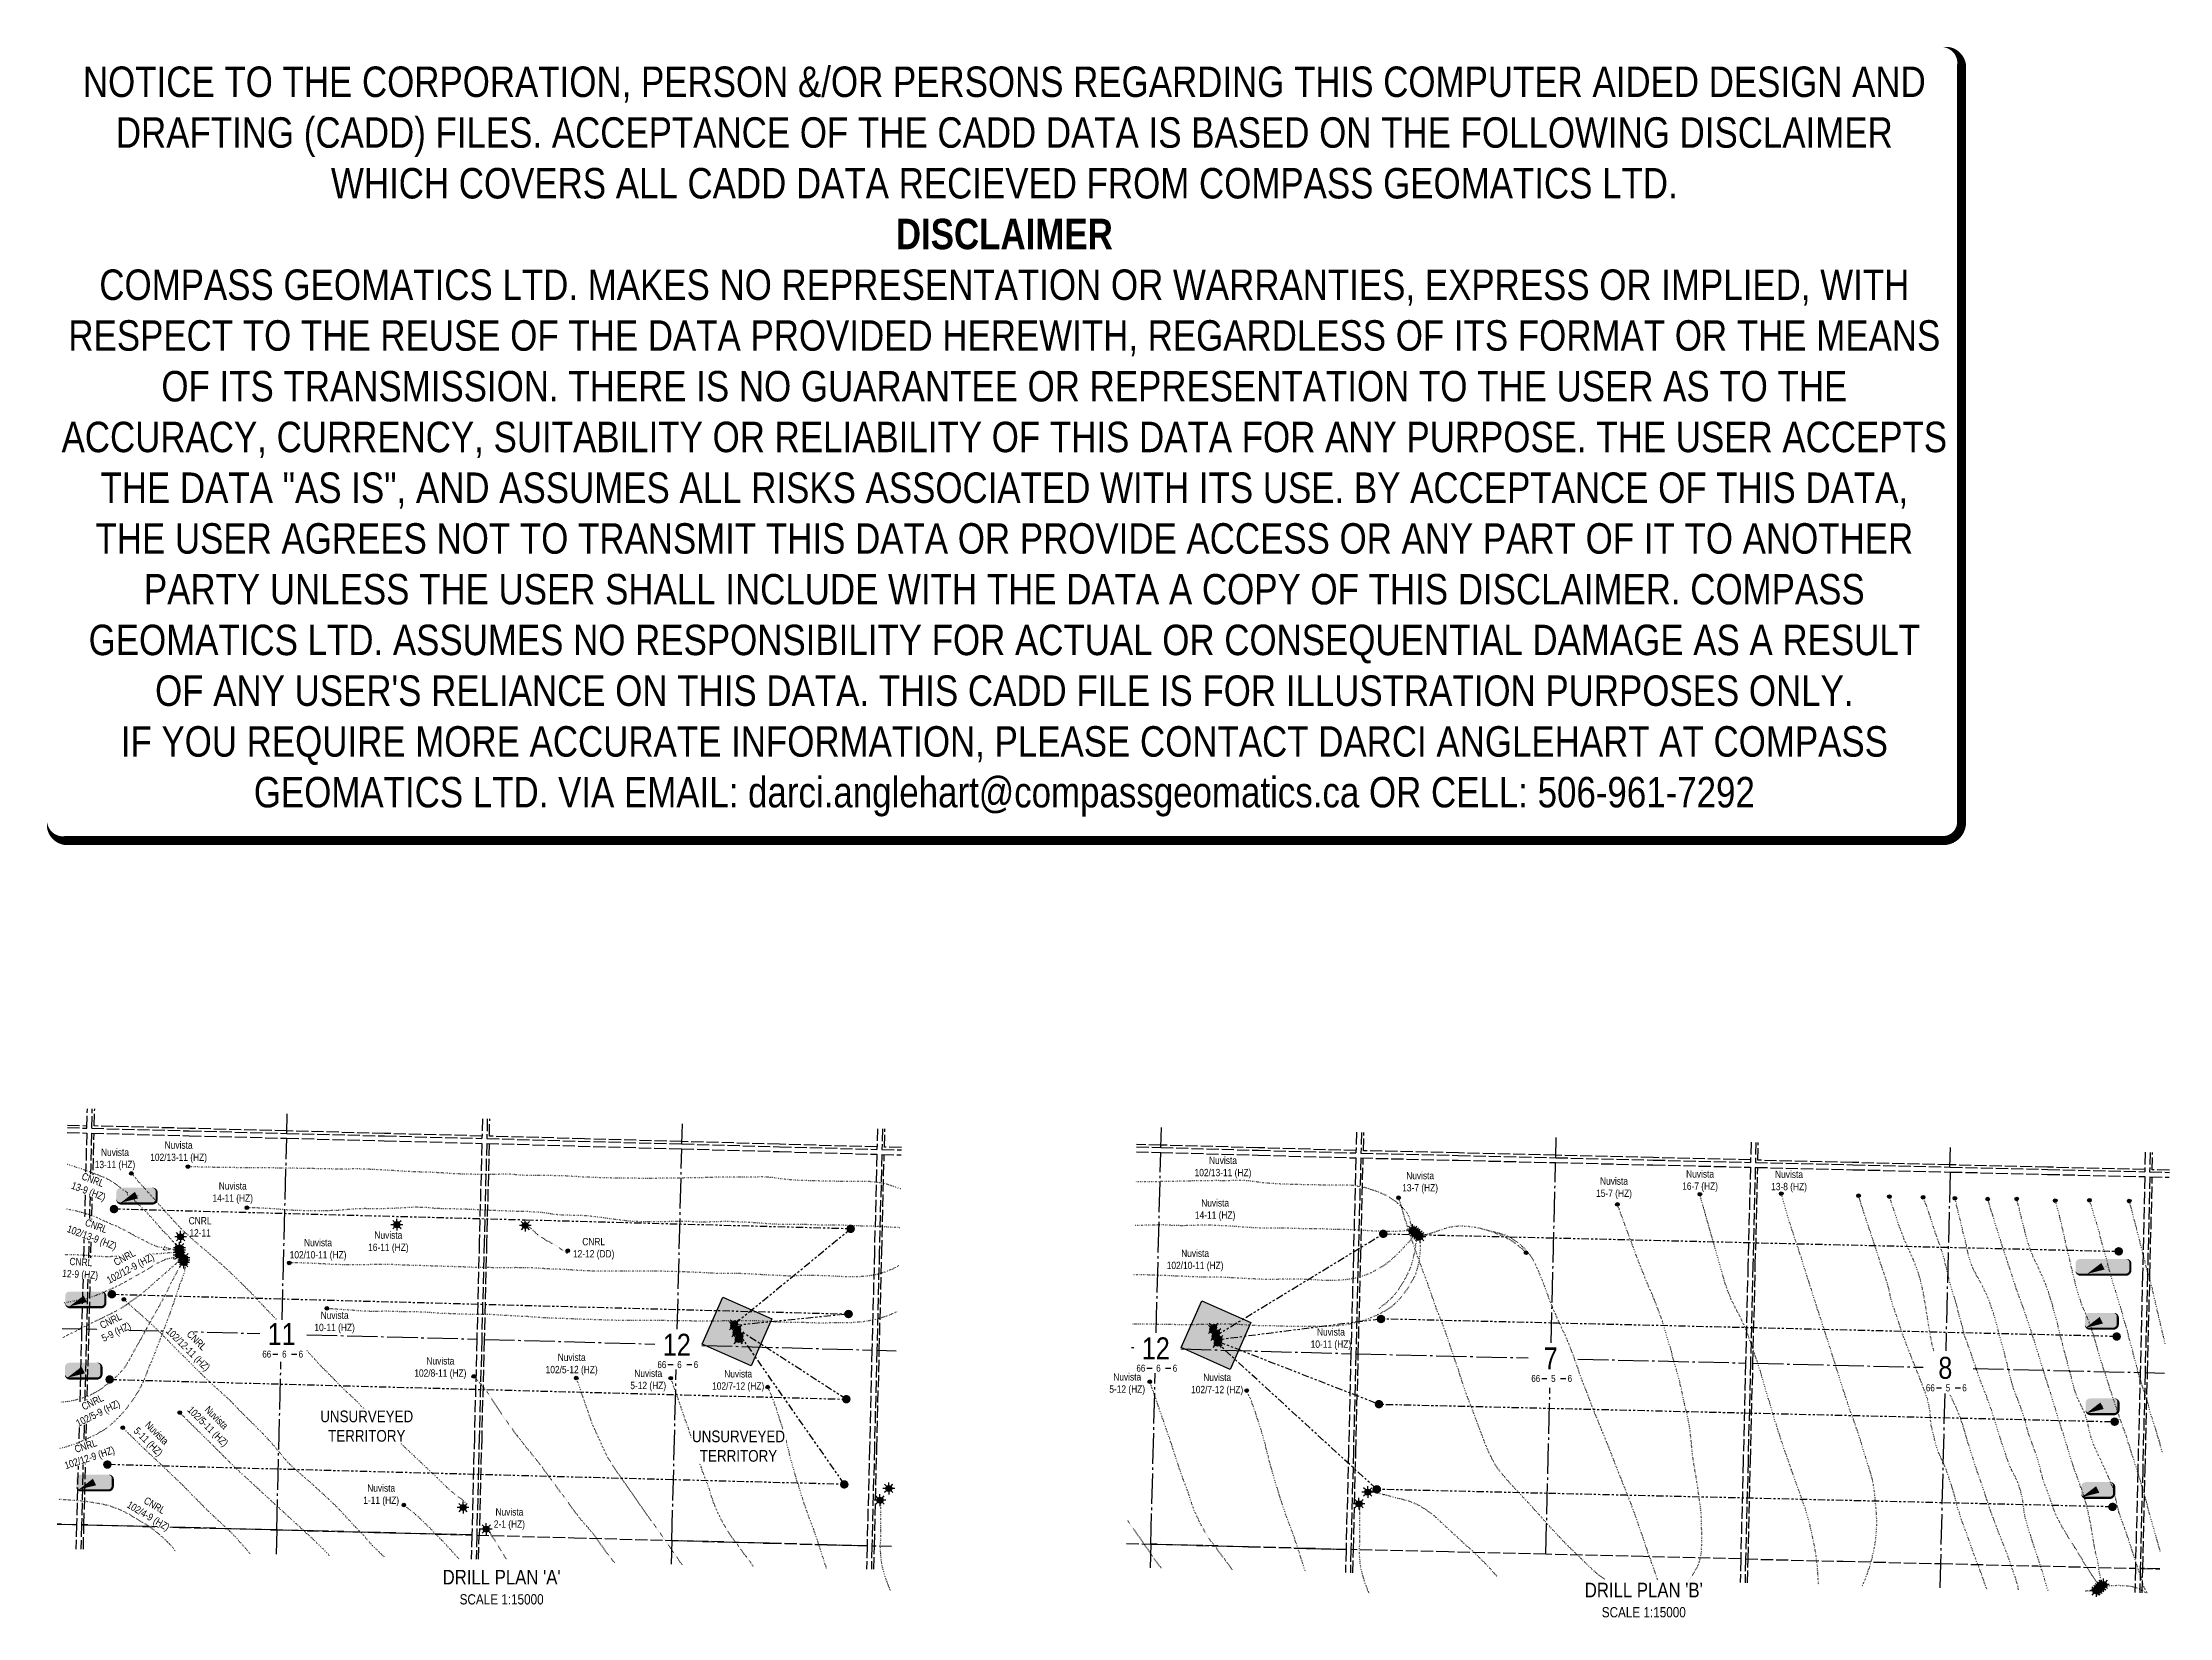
# Model space of a CAD drawing. Extents: x 383520 to 399637, y 6055811 to 6063584.
# Drawn here: x 390906 to 399637, y 6055811 to 6062278 of the extents above; entities that cross this region are included whole.
import ezdxf
from ezdxf.enums import TextEntityAlignment as Align

# ---------------------------------------------------------------- set-up
doc = ezdxf.new("R2018")
doc.units = 0
doc.header["$LTSCALE"] = 5
for name, pattern in [('foc-DOT', [1, 0.2, -0.8]), ('foc-DRILLPATH', [14.75, 6, -1.75, 1.75, -1.75, 1.75, -1.75]), ('foc-QUARTERLINE', [33, 25, -3, 2, -3]), ('foc-UNSURVEYED', [12.5, 10, -2.5])]:
    doc.linetypes.add(name, pattern=pattern)
for name, color, linetype in [('10', 1, 'Continuous'), ('9', 3, 'Continuous'), ('AS-DRILL-T', 8, 'Continuous'), ('CG-NOTES', 7, 'Continuous'), ('DETAIL-HZ-Existing', 8, 'foc-DOT'), ('DETAIL-T', 7, 'Continuous'), ('F-WS-S', 8, 'Continuous'), ('L-MON', 1, 'Continuous'), ('L-SECLBL', 7, 'Continuous'), ('L-SECQ', 8, 'foc-QUARTERLINE'), ('L-UNS-T', 3, 'Continuous'), ('L-USEC', 7, 'foc-UNSURVEYED'), ('P-PDRILLPATH', 12, 'foc-DRILLPATH'), ('P-PROPOSED', 10, 'Continuous'), ('P-PROPOSED-H', 21, 'Continuous'), ('P-TXT', 4, 'Continuous')]:
    doc.layers.add(name, color=color, linetype=linetype)
doc.layers.add('DISCLAIMER', color=7, linetype='Continuous', plot=False)
doc.styles.add('80', font='ARIALN.TTF', dxfattribs={"height": 10})
doc.styles.add('80CG', font='ARIALN.TTF', dxfattribs={"height": 10})
doc.styles.add('80L', font='ARIALN.TTF', dxfattribs={"height": 10})
doc.styles.add('SIMPLEX', font='ARIALN.TTF')
doc.styles.get("Standard").update_dxf_attribs({"font": 'ARIALN.TTF'})

msp = doc.modelspace()

# ---------------------------------------------------------------- texts
at = {"layer": 'AS-DRILL-T', "attachment_point": 1, "style": '80L'}
for s, width, insert, char_height in [('\\pxqc;Nuvista\\P13-11 (HZ)', 164.29532, (391121.31, 6057736.123), 29.98844), ('\\pxqc;Nuvista\\P102/13-11 (HZ)', 231.16586, (391349.171, 6057765.687), 29.98844), ('\\pxqc;Nuvista\\P102/13-11 (HZ)', 231.16586, (395636.326, 6057702.894), 29.98844), ('\\pxqc;Nuvista\\P13-7 (HZ)', 212.05999, (396455.29, 6057640.64), 29.98844), ('\\pxqc;Nuvista\\P15-7 (HZ)', 212.05999, (397251.093, 6057617.857), 29.98844), ('\\pxqc;Nuvista\\P16-7 (HZ)', 212.05999, (397604.477, 6057647.228), 29.98844), ('\\pxqc;Nuvista\\P13-8 (HZ)', 212.05999, (397969.663, 6057645.484), 29.98844), ('\\pxqc;Nuvista\\P14-11 (HZ)', 164.29532, (391604.753, 6057598.176), 29.98844), ('\\pxqc;Nuvista\\P14-11 (HZ)', 164.29532, (395637.598, 6057528.514), 29.98844), ('\\pxqc;CNRL\\P12-11', 164.29532, (391470.749, 6057455.23), 29.9884), ('\\pxqc;Nuvista\\P102/10-11 (HZ)', 231.16586, (391921.55, 6057365.209), 29.98844), ('\\pxqc;Nuvista\\P16-11 (HZ)', 164.29532, (392243.699, 6057395.975), 29.98844), ('\\pxqc;CNRL\\P12-12 (DD)', 168.10013, (393084.476, 6057369.364), 29.9884), ('\\pxqc;Nuvista\\P102/10-11 (HZ)', 231.16586, (395521.926, 6057321.739), 29.98844), ('\\pxqc;Nuvista\\P10-11 (HZ)', 231.16586, (391989.498, 6057066.919), 29.98844), ('\\pxqc;Nuvista\\P10-11 (HZ)', 231.16586, (396079.402, 6056998.466), 29.98844), ('\\pxqc;Nuvista\\P102/8-11 (HZ)', 212.05999, (392433.23, 6056879.644), 29.98844), ('\\pxqc;Nuvista\\P102/5-12 (HZ)', 212.05999, (392972.265, 6056894.037), 29.98844), ('\\pxqc;Nuvista\\P5-12 (HZ)', 145.18946, (393319.874, 6056828.716), 29.98844), ('\\pxqc;Nuvista\\P102/7-12 (HZ)', 212.05999, (393655.689, 6056826.554), 29.98844), ('\\pxqc;Nuvista\\P5-12 (HZ)', 145.18946, (395286.165, 6056814.009), 29.98844), ('\\pxqc;Nuvista\\P102/7-12 (HZ)', 212.05999, (395621.979, 6056811.846), 29.98844), ('\\pxqc;Nuvista\\P1-11 (HZ)', 231.16586, (392180.689, 6056357.419), 29.98844), ('\\pxqc;Nuvista\\P2-1 (HZ)', 231.16586, (392707.077, 6056259.536), 29.98844)]:
    msp.add_mtext_dynamic_manual_height_columns(s, width=width, gutter_width=149.942, heights=[0], dxfattribs=dict(at, insert=insert, char_height=char_height))
at = {"layer": 'DETAIL-T', "color": 3, "char_height": 59.97688, "width": 677.2415, "attachment_point": 1, "style": '80CG'}
for s, insert in [("\\pxqc;DRILL PLAN 'A'\\P{\\H0.7x;SCALE 1:15000}", (392452.063, 6056006.504)), ("\\pxqc;DRILL PLAN 'B'\\P{\\H0.7x;SCALE 1:15000}", (397140.764, 6055953.499))]:
    msp.add_mtext(s, dxfattribs=dict(at, insert=insert))

# ---------------------------------------------------------------- blocks, each defined once
blk = doc.blocks.new('L-SECLBL')
at = {"layer": '9', "color": 7}
for p, q in [((-5.1, -27.8), (-12.3, -27.8)), ((20.7, -27.8), (13.5, -27.8))]:
    blk.add_line(p, q, dxfattribs=at)
at = {"layer": '10', "color": 2, "style": 'SIMPLEX'}
blk.add_attdef('SEC', text='', height=30, dxfattribs=at).set_placement((0, 0), align=Align.MIDDLE)
at = {"layer": '10', "color": 5, "style": '80L'}
blk.add_attdef('TWP', text='', height=9.5, dxfattribs=at).set_placement((-14.4, -27.4), align=Align.MIDDLE_RIGHT)
blk.add_attdef('RGE', text='', height=9.5, dxfattribs=at).set_placement((3.6, -27.4), align=Align.MIDDLE_CENTER)
blk.add_attdef('MER', text='', height=9.5, dxfattribs=at).set_placement((23.2, -27.4), align=Align.MIDDLE_LEFT)
blk = doc.blocks.new('BH-Existing')
at = {"layer": 'AS-DRILL-T'}
h = blk.add_hatch(color=256, dxfattribs=at)
h.dxf.hatch_style = 1
edge = h.paths.add_edge_path()
edge.add_arc((0, 0), 0.5, 0, 360)
blk.add_circle((0, 0), 0.5, dxfattribs=at)
blk = doc.blocks.new('GAS')
h = blk.add_hatch(color=255)
h.dxf.hatch_style = 1
edge = h.paths.add_edge_path()
edge.add_arc((0, 0), 0.9, 0, 360)
for p, q in [((-0.81, 0), (-1.62, 0)), ((-0.57, 0.57), (-1.14, 1.14)), ((0, 0.81), (0, 1.62)), ((0.57, 0.57), (1.14, 1.14)), ((1.62, 0), (0.81, 0)), ((-0.57, -0.57), (-1.14, -1.14)), ((0, -0.81), (0, -1.62)), ((1.14, -1.14), (0.57, -0.57))]:
    blk.add_line(p, q)
blk.add_circle((0, 0), 0.8)
blk = doc.blocks.new('plbh')
at = {"layer": 'L-MON'}
h = blk.add_hatch(color=255, dxfattribs=at)
h.dxf.hatch_style = 1
edge = h.paths.add_edge_path()
edge.add_arc((0, 0), 1.16, 0, 360)
h = blk.add_hatch(color=256, dxfattribs=at)
h.dxf.hatch_style = 1
h.paths.add_polyline_path([(-0.96, 0, 1), (0.96, 0, 1)])
h.paths.add_polyline_path([(0.91, 0, -1), (-0.91, 0, -1)], flags=16)
h.paths.add_polyline_path([(0.45, 0, -1), (-0.45, 0, -1)], flags=0)
h = blk.add_hatch(color=256, dxfattribs=at)
h.dxf.hatch_style = 1
h.paths.add_polyline_path([(-0.45, 0, 1), (0.45, 0, 1)])
h.paths.add_polyline_path([(0.4, 0, -1), (-0.4, 0, -1)], flags=16)
at = {"layer": 'L-MON', "color": 240}
for radius in [0.96, 0.91, 0.45, 0.4]:
    blk.add_circle((0, 0), radius, dxfattribs=at)
blk = doc.blocks.new('WC')
at = {"layer": 'L-MON'}
h = blk.add_hatch(color=255, dxfattribs=at)
h.dxf.hatch_style = 1
edge = h.paths.add_edge_path()
edge.add_arc((0, 0), 0.9, 0, 360)
at = {"layer": 'L-MON', "color": 240, "flags": 128}
for points in [[(-0.62, 0.5), (-1.23, 1.12)], [(0.52, 0.61), (1.13, 1.21)], [(-1.18, -1.18), (-0.56, -0.57)], [(1.16, -1.18), (0.56, -0.57)]]:
    blk.add_lwpolyline(points, dxfattribs=at)
at = {"layer": 'L-MON', "color": 240}
for radius in [0.8, 0.373]:
    blk.add_circle((0, 0), radius, dxfattribs=at)
blk = doc.blocks.new('*U53')
h = blk.add_hatch(color=254)
edge = h.paths.add_edge_path()
edge.add_line((-21.5, -11.5), (21.5, -11.5))
edge.add_arc((21.5, -5.5), 6, 270, 360)
edge.add_line((27.5, -5.5), (27.5, 4))
edge.add_arc((21.5, 4), 6, 0, 90)
edge.add_line((21.5, 10), (-21.5, 10))
edge.add_arc((-21.5, 4), 6, 90, 180)
edge.add_line((-27.5, 4), (-27.5, -5.5))
edge.add_arc((-21.5, -5.5), 6, 180, 270)
at = {"color": 1, "flags": 128}
blk.add_lwpolyline([(-21.5, -11.5, 3, 3, 0), (21.5, -11.5, 3, 3, 0.414214), (27.5, -5.5, 3, 3, 0), (27.5, 4, 3, 0, 0.414214), (21.5, 10, 0, 0, 0), (-21.5, 10, 0, 0, 0.414214), (-27.5, 4, 0, 0, 0), (-27.5, -5.5, 0, 3, 0.414214)], format="xyseb", close=True, dxfattribs=at)
blk.add_lwpolyline([(-21.6, -10.4, 0, 10, 0), (0, 0, 5, 5, 0)], format="xyseb", dxfattribs=at)
at = {"color": 1, "lineweight": 30, "flags": 104}
blk.add_attdef('ENTER_TEXT', text='', height=10, dxfattribs=at).set_placement((-1.4, 0), align=Align.MIDDLE_CENTER)
blk = doc.blocks.new('*U52')
h = blk.add_hatch(color=254)
edge = h.paths.add_edge_path()
edge.add_line((-19, -11.5), (19, -11.5))
edge.add_arc((19, -5.5), 6, 270, 360)
edge.add_line((25, -5.5), (25, 4))
edge.add_arc((19, 4), 6, 0, 90)
edge.add_line((19, 10), (-19, 10))
edge.add_arc((-19, 4), 6, 90, 180)
edge.add_line((-25, 4), (-25, -5.5))
edge.add_arc((-19, -5.5), 6, 180, 270)
at = {"color": 1, "flags": 128}
blk.add_lwpolyline([(-21.6, -10.4, 0, 10, 0), (0, 0, 5, 5, 0)], format="xyseb", dxfattribs=at)
blk.add_lwpolyline([(-19, -11.5, 3, 3, 0), (19, -11.5, 3, 3, 0.414214), (25, -5.5, 3, 3, 0), (25, 4, 3, 0, 0.414214), (19, 10, 0, 0, 0), (-19, 10, 0, 0, 0.414214), (-25, 4, 0, 0, 0), (-25, -5.5, 0, 3, 0.414214)], format="xyseb", close=True, dxfattribs=at)
at = {"color": 1, "lineweight": 30, "flags": 104}
blk.add_attdef('ENTER_TEXT', text='', height=10, dxfattribs=at).set_placement((-1.4, 0), align=Align.MIDDLE_CENTER)
blk = doc.blocks.new('*U54')
h = blk.add_hatch(color=254)
edge = h.paths.add_edge_path()
edge.add_line((-31.5, -11.5), (31.5, -11.5))
edge.add_arc((31.5, -5.5), 6, 270, 360)
edge.add_line((37.5, -5.5), (37.5, 4))
edge.add_arc((31.5, 4), 6, 0, 90)
edge.add_line((31.5, 10), (-31.5, 10))
edge.add_arc((-31.5, 4), 6, 90, 180)
edge.add_line((-37.5, 4), (-37.5, -5.5))
edge.add_arc((-31.5, -5.5), 6, 180, 270)
at = {"color": 1, "flags": 128}
blk.add_lwpolyline([(-31.5, -11.5, 3, 3, 0), (31.5, -11.5, 3, 3, 0.414214), (37.5, -5.5, 3, 3, 0), (37.5, 4, 3, 0, 0.414214), (31.5, 10, 0, 0, 0), (-31.5, 10, 0, 0, 0.414214), (-37.5, 4, 0, 0, 0), (-37.5, -5.5, 0, 3, 0.414214)], format="xyseb", close=True, dxfattribs=at)
blk.add_lwpolyline([(-21.6, -10.4, 0, 10, 0), (0, 0, 5, 5, 0)], format="xyseb", dxfattribs=at)
at = {"color": 1, "lineweight": 30, "flags": 104}
blk.add_attdef('ENTER_TEXT', text='', height=10, dxfattribs=at).set_placement((-1.4, 0), align=Align.MIDDLE_CENTER)
blk = doc.blocks.new('*U55')
h = blk.add_hatch(color=254)
edge = h.paths.add_edge_path()
edge.add_line((-16.5, -11.5), (16.5, -11.5))
edge.add_arc((16.5, -5.5), 6, 270, 360)
edge.add_line((22.5, -5.5), (22.5, 4))
edge.add_arc((16.5, 4), 6, 0, 90)
edge.add_line((16.5, 10), (-16.5, 10))
edge.add_arc((-16.5, 4), 6, 90, 180)
edge.add_line((-22.5, 4), (-22.5, -5.5))
edge.add_arc((-16.5, -5.5), 6, 180, 270)
at = {"color": 1, "flags": 128}
blk.add_lwpolyline([(-21.6, -10.4, 0, 10, 0), (0, 0, 5, 5, 0)], format="xyseb", dxfattribs=at)
blk.add_lwpolyline([(-16.5, -11.5, 3, 3, 0), (16.5, -11.5, 3, 3, 0.414214), (22.5, -5.5, 3, 3, 0), (22.5, 4, 3, 0, 0.414214), (16.5, 10, 0, 0, 0), (-16.5, 10, 0, 0, 0.414214), (-22.5, 4, 0, 0, 0), (-22.5, -5.5, 0, 3, 0.414214)], format="xyseb", close=True, dxfattribs=at)
at = {"color": 1, "lineweight": 30, "flags": 104}
blk.add_attdef('ENTER_TEXT', text='', height=10, dxfattribs=at).set_placement((-1.4, 0), align=Align.MIDDLE_CENTER)
blk = doc.blocks.new('Disclaimer_Legal')
at = {"layer": 'DISCLAIMER', "color": 254, "flags": 128}
blk.add_lwpolyline([(-3612.9, -1104.6, 37.5, 37.5, 0), (4096.1, -1104.6, 37.5, 37.5, 0.414214), (4171.1, -1029.6, 37.5, 37.5, 0), (4171.1, 2078.7, 37.5, 0, 0.414214), (4096.1, 2153.7, 0, 0, 0), (-3612.9, 2153.7, 0, 0, 0.414214), (-3687.9, 2078.7, 0, 0, 0), (-3687.9, -1029.6, 0, 37.5, 0.414214)], format="xyseb", close=True, dxfattribs=at)
at = {"layer": 'DISCLAIMER', "color": 254, "insert": (241.6, 533.9), "char_height": 125, "width": 7717.568, "attachment_point": 5, "style": '80'}
blk.add_mtext('NOTICE TO THE CORPORATION, PERSON &/OR PERSONS REGARDING THIS COMPUTER AIDED DESIGN AND DRAFTING (CADD) FILES. ACCEPTANCE OF THE CADD DATA IS BASED ON THE FOLLOWING DISCLAIMER WHICH COVERS ALL CADD DATA RECIEVED FROM COMPASS GEOMATICS LTD.\\P{\\fArial Narrow|b1|i0|c0|p34;DISCLAIMER}\\PCOMPASS GEOMATICS LTD. MAKES NO REPRESENTATION OR WARRANTIES, EXPRESS OR IMPLIED, WITH RESPECT TO THE REUSE OF THE DATA PROVIDED HEREWITH, REGARDLESS OF ITS FORMAT OR THE MEANS OF ITS TRANSMISSION. THERE IS NO GUARANTEE OR REPRESENTATION TO THE USER AS TO THE ACCURACY, CURRENCY, SUITABILITY OR RELIABILITY OF THIS DATA FOR ANY PURPOSE. THE USER ACCEPTS THE DATA "AS IS", AND ASSUMES ALL RISKS ASSOCIATED WITH ITS USE. BY ACCEPTANCE OF THIS DATA, THE USER AGREES NOT TO TRANSMIT THIS DATA OR PROVIDE ACCESS OR ANY PART OF IT TO ANOTHER PARTY UNLESS THE USER SHALL INCLUDE WITH THE DATA A COPY OF THIS DISCLAIMER. COMPASS GEOMATICS LTD. ASSUMES NO RESPONSIBILITY FOR ACTUAL OR CONSEQUENTIAL DAMAGE AS A RESULT OF ANY USER\'S RELIANCE ON THIS DATA. THIS CADD FILE IS FOR ILLUSTRATION PURPOSES ONLY.\\PIF YOU REQUIRE MORE ACCURATE INFORMATION, PLEASE CONTACT DARCI ANGLEHART AT COMPASS GEOMATICS LTD. VIA EMAIL: darci.anglehart@compassgeomatics.ca OR CELL: 506-961-7292', dxfattribs=at)

# ---------------------------------------------------------------- hatches: boundary and pattern name
at = {"layer": 'P-PROPOSED-H'}
h = msp.add_hatch(color=256, dxfattribs=at)
h.dxf.hatch_style = 1
h.paths.add_polyline_path([(393814.92, 6056844.496), (393613.881, 6056933.723), (393699.391, 6057126.386), (393900.43, 6057037.158)])
h = msp.add_hatch(color=256, dxfattribs=at)
h.dxf.hatch_style = 1
h.paths.add_polyline_path([(395781.21, 6056829.788), (395580.172, 6056919.015), (395665.682, 6057111.678), (395866.72, 6057022.45)])

# ---------------------------------------------------------------- linework, layer by layer
at = {"layer": 'DETAIL-HZ-Existing', "flags": 128}
for points in [[(391468.622, 6057329.082), (391468.573, 6057329.113), (391468.514, 6057329.145), (391468.456, 6057329.206), (391468.37, 6057329.378), (391468.284, 6057329.541), (391468.075, 6057329.976), (391467.801, 6057330.603), (391467.63, 6057330.938), (391467.465, 6057331.152), (391467.11, 6057331.341), (391466.673, 6057331.463), (391466.085, 6057331.568), (391465.622, 6057331.44), (391465.517, 6057331.252), (391465.287, 6057330.878), (391465.162, 6057330.671), (391464.986, 6057330.436), (391464.83, 6057330.219), (391464.814, 6057329.97), (391464.932, 6057329.887), (391465.069, 6057329.773), (391465.243, 6057329.519), (391465.363, 6057329.155), (391465.378, 6057328.965), (391465.342, 6057328.706), (391465.321, 6057328.686), (391464.935, 6057328.836), (391464.12, 6057329.447), (391462.91, 6057330.619), (391461.414, 6057332.348), (391459.581, 6057334.605), (391457.398, 6057337.232), (391454.9, 6057340.087), (391452.237, 6057343.106), (391449.408, 6057346.32), (391446.403, 6057349.668), (391443.281, 6057353.149), (391440.024, 6057356.804), (391436.787, 6057360.488), (391433.756, 6057364.007), (391430.764, 6057367.465), (391427.723, 6057370.964), (391424.682, 6057374.493), (391421.62, 6057377.953), (391418.415, 6057381.316), (391415.138, 6057384.611), (391411.791, 6057387.858), (391408.42, 6057390.986), (391405.098, 6057394.082), (391401.959, 6057397.263), (391399.021, 6057400.5), (391396.221, 6057403.673), (391393.51, 6057406.783), (391390.897, 6057409.841), (391388.275, 6057412.919), (391385.487, 6057416.132), (391382.601, 6057419.437), (391379.665, 6057422.773), (391376.602, 6057426.213), (391373.409, 6057429.636), (391370.353, 6057432.955), (391367.429, 6057436.341), (391364.397, 6057439.8), (391361.306, 6057443.321), (391358.276, 6057446.889), (391355.345, 6057450.376), (391352.399, 6057453.702), (391349.381, 6057456.921), (391346.371, 6057460.089), (391343.355, 6057463.398), (391340.273, 6057466.868), (391337.163, 6057470.439), (391333.992, 6057473.931), (391330.837, 6057477.283), (391327.703, 6057480.314), (391324.328, 6057483.272), (391320.781, 6057486.544), (391317.256, 6057489.905), (391314.005, 6057493.04), (391310.953, 6057496.129), (391307.956, 6057499.397), (391304.862, 6057502.777), (391301.625, 6057506.061), (391298.346, 6057509.287), (391295.059, 6057512.562), (391291.85, 6057515.755), (391288.915, 6057518.721), (391286.05, 6057521.666), (391283.144, 6057524.581), (391280.5, 6057527.22), (391278.092, 6057529.662), (391275.783, 6057532.072), (391273.639, 6057534.288), (391271.469, 6057536.234), (391268.957, 6057538.139), (391266.211, 6057539.91), (391263.689, 6057541.426), (391261.664, 6057542.808), (391260.066, 6057544.069), (391258.86, 6057545.021), (391258.043, 6057545.562), (391257.489, 6057545.796), (391257.022, 6057545.918), (391256.624, 6057545.998), (391256.335, 6057546.046), (391256.037, 6057546.133), (391255.691, 6057546.282), (391255.395, 6057546.45), (391255.16, 6057546.626), (391254.985, 6057546.841), (391254.841, 6057547.094), (391254.728, 6057547.337), (391254.615, 6057547.62), (391254.532, 6057547.882), (391254.488, 6057548.154), (391254.446, 6057548.465), (391254.435, 6057548.805), (391254.474, 6057549.154), (391254.573, 6057549.492), (391254.692, 6057549.839), (391254.821, 6057550.216), (391254.868, 6057550.485), (391254.851, 6057550.605), (391254.853, 6057550.675), (391254.925, 6057550.743), (391255.088, 6057550.839), (391255.3, 6057550.934), (391255.542, 6057550.998), (391255.814, 6057551.081), (391255.946, 6057551.157), (391256.018, 6057551.245), (391256.05, 6057551.305), (391256.068, 6057551.634), (391255.911, 6057552.138), (391255.576, 6057552.717), (391255.12, 6057553.279), (391254.399, 6057554.028), (391253.5, 6057554.851), (391252.252, 6057555.734), (391250.637, 6057556.735), (391248.847, 6057557.911), (391246.932, 6057559.311), (391244.855, 6057560.995), (391242.624, 6057562.943), (391240.109, 6057565.118), (391237.306, 6057567.391), (391234.196, 6057569.771), (391230.849, 6057572.268), (391227.316, 6057574.929), (391223.871, 6057577.528), (391219.72, 6057580.636), (391216.864, 6057582.79), (391215.677, 6057583.69), (391211.595, 6057586.786), (391207.415, 6057589.964), (391202.982, 6057593.409), (391198.231, 6057596.952), (391192.871, 6057600.521), (391187.004, 6057603.822), (391180.751, 6057606.933), (391174.3, 6057610.08), (391167.679, 6057613.241), (391160.797, 6057616.368), (391153.722, 6057619.421), (391146.526, 6057622.396), (391139.23, 6057625.354), (391132.062, 6057628.259), (391124.804, 6057631.166), (391117.444, 6057634.005), (391109.862, 6057636.751), (391101.991, 6057639.513), (391093.896, 6057642.552), (391085.677, 6057645.814), (391077.296, 6057649.02), (391068.79, 6057652.029), (391060.181, 6057654.89), (391051.341, 6057657.748), (391042.491, 6057660.576), (391033.53, 6057663.366), (391024.416, 6057666.091), (391015.221, 6057668.737), (391005.973, 6057671.255), (391004.249, 6057671.69)], [(391868.343, 6057032.505), (391863.473, 6057037.531), (391856.815, 6057044.382), (391850.145, 6057051.183), (391843.486, 6057057.994), (391836.869, 6057064.884), (391830.344, 6057071.882), (391823.832, 6057078.96), (391817.327, 6057085.977), (391810.772, 6057092.946), (391804.197, 6057099.935), (391797.848, 6057106.748), (391791.304, 6057113.746), (391784.736, 6057120.605), (391778.078, 6057127.496), (391771.487, 6057134.245), (391764.758, 6057141.039), (391758.059, 6057147.881), (391751.381, 6057154.742), (391744.611, 6057161.516), (391737.768, 6057168.202), (391730.896, 6057174.898), (391724.043, 6057181.575), (391717.181, 6057188.281), (391710.37, 6057195.036), (391703.529, 6057201.782), (391696.697, 6057208.477), (391689.905, 6057215.211), (391682.985, 6057221.999), (391676.081, 6057228.617), (391669.115, 6057235.165), (391662.117, 6057241.655), (391655.09, 6057248.155), (391647.953, 6057254.659), (391640.821, 6057261.002), (391633.61, 6057267.347), (391626.469, 6057273.7), (391619.317, 6057280.033), (391612.115, 6057286.338), (391604.919, 6057292.523), (391597.625, 6057298.75), (391590.292, 6057305.048), (391582.927, 6057311.237), (391575.534, 6057317.506), (391568.26, 6057323.743), (391560.948, 6057330.06), (391553.705, 6057336.336), (391546.45, 6057342.552), (391539.036, 6057348.792), (391531.699, 6057354.92), (391524.527, 6057361.234), (391517.508, 6057367.694), (391510.511, 6057374.194), (391503.525, 6057380.734), (391496.538, 6057387.263), (391489.42, 6057393.725), (391482.402, 6057400.216), (391475.622, 6057406.98), (391469.055, 6057413.899), (391462.464, 6057421.028), (391455.902, 6057428.117), (391449.367, 6057435.105), (391442.821, 6057442.063), (391436.337, 6057449.09), (391429.837, 6057456.257), (391423.404, 6057463.293), (391417.098, 6057470.235), (391410.678, 6057477.4), (391404.239, 6057484.636), (391397.899, 6057491.799), (391391.488, 6057498.934), (391384.997, 6057506.091), (391378.073, 6057513.909), (391371.743, 6057521.062), (391365.351, 6057528.177), (391358.991, 6057535.34), (391352.659, 6057542.453), (391346.278, 6057549.567), (391339.839, 6057556.793), (391333.478, 6057563.927), (391327.026, 6057571.033), (391320.544, 6057578.109), (391314.154, 6057585.284), (391307.796, 6057592.568), (391301.528, 6057599.799), (391295.241, 6057607.121), (391289.003, 6057614.361), (391281.347, 6057622.898), (391270.462, 6057634.638)], [(394427.524, 6057570.781), (394422.21, 6057572.903), (394415.888, 6057575.302), (394404.294, 6057579.312), (394403.6, 6057579.54), (394395.642, 6057582.129), (394386.919, 6057584.938), (394378.124, 6057587.648), (394369.184, 6057590.152), (394360.067, 6057592.42), (394350.824, 6057594.411), (394341.485, 6057596.175), (394332.131, 6057597.709), (394322.698, 6057598.934), (394313.21, 6057599.902), (394303.693, 6057600.569), (394285.103, 6057601.193), (394271.111, 6057601.303), (394257.137, 6057601.311), (394243.142, 6057601.28), (394228.775, 6057601.179), (394200.499, 6057601.295), (394172.18, 6057601.701), (394143.952, 6057602.096), (394116.628, 6057602.678), (394088.738, 6057603.454), (394061.117, 6057604.164), (394034.067, 6057604.899), (394005.793, 6057606.265), (393978.168, 6057608.015), (393950.46, 6057610.477), (393922.625, 6057614.223), (393908.784, 6057616.339), (393895.143, 6057618.09), (393881.2, 6057619.328), (393867.24, 6057619.897), (393853.245, 6057619.886), (393839.896, 6057619.679), (393825.905, 6057619.438), (393811.825, 6057619.209), (393797.828, 6057619.089), (393783.556, 6057619.175), (393769.556, 6057619.364), (393755.713, 6057619.4), (393741.724, 6057619.249), (393727.615, 6057619.031), (393713.625, 6057618.82), (393699.952, 6057618.871), (393685.961, 6057618.99), (393672.199, 6057618.683), (393658.21, 6057618.112), (393644.591, 6057617.532), (393630.597, 6057617.121), (393616.788, 6057616.956), (393602.388, 6057616.735), (393587.867, 6057616.447), (393573.478, 6057616.286), (393558.978, 6057616.068), (393544.556, 6057615.768), (393530.162, 6057615.397), (393501.287, 6057614.757), (393486.892, 6057614.706), (393472.557, 6057614.694), (393458.168, 6057614.523), (393443.819, 6057614.331), (393429.431, 6057614.19), (393415.075, 6057614.128), (393400.681, 6057614.138), (393386.115, 6057614.101), (393371.72, 6057614.09), (393357.168, 6057614.164), (393342.776, 6057614.293), (393328.317, 6057614.484), (393313.916, 6057614.623), (393299.394, 6057614.735), (393285.013, 6057614.874), (393270.882, 6057615.007), (393256.492, 6057615.186), (393241.935, 6057615.479), (393227.551, 6057615.908), (393213.108, 6057616.359), (393198.713, 6057616.748), (393184.33, 6057617.207), (393169.949, 6057617.746), (393155.617, 6057618.264), (393141.227, 6057618.834), (393126.888, 6057619.442), (393112.511, 6057620.141), (393098.46, 6057621.072), (393084.115, 6057622.28), (393069.657, 6057623.351), (393055.265, 6057623.85), (393040.936, 6057624.038), (393026.539, 6057624.337), (393012.146, 6057624.797), (392997.753, 6057625.276), (392983.319, 6057625.676), (392968.931, 6057625.945), (392954.579, 6057626.044), (392940.183, 6057625.993), (392925.857, 6057625.92), (392911.462, 6057625.899), (392897.12, 6057625.997), (392882.737, 6057626.466), (392868.325, 6057627.356), (392853.968, 6057628.475), (392839.507, 6057629.806), (392825.165, 6057631.095), (392810.717, 6057631.755), (392796.324, 6057631.444), (392782.254, 6057630.795), (392767.867, 6057630.294), (392753.833, 6057629.934), (392739.434, 6057629.724), (392725.128, 6057629.691), (392710.725, 6057629.75), (392696.386, 6057629.958), (392681.99, 6057630.287), (392667.615, 6057630.686), (392653.232, 6057631.115), (392638.787, 6057631.526), (392625.023, 6057631.929), (392610.091, 6057632.442), (392595.702, 6057633.041), (392581.279, 6057633.921), (392566.923, 6057635.06), (392552.792, 6057635.993), (392538.416, 6057636.742), (392524.121, 6057637.529), (392509.747, 6057638.348), (392495.311, 6057639.058), (392480.917, 6057639.508), (392466.813, 6057639.91), (392452.432, 6057640.459), (392438.06, 6057640.958), (392423.664, 6057641.307), (392409.382, 6057641.774), (392395.007, 6057642.582), (392380.809, 6057643.607), (392366.439, 6057644.616), (392352.279, 6057645.59), (392337.926, 6057646.468), (392323.559, 6057647.167), (392309.183, 6057647.886), (392294.9, 6057648.763), (392280.53, 6057649.711), (392261.567, 6057650.655), (392247.188, 6057651.254), (392232.821, 6057651.953), (392218.438, 6057652.412), (392204.149, 6057652.658), (392189.747, 6057652.728), (392175.429, 6057652.595), (392161.032, 6057652.514), (392146.637, 6057652.473), (392132.243, 6057652.483), (392118.039, 6057652.507), (392103.645, 6057652.536), (392089.342, 6057652.613), (392074.942, 6057652.763), (392060.562, 6057652.942), (392046.174, 6057653.211), (392031.681, 6057653.673), (392017.288, 6057654.122), (392002.803, 6057654.523), (391988.406, 6057654.813), (391974.006, 6057654.992), (391959.616, 6057655.171), (391945.308, 6057655.438), (391930.911, 6057655.718), (391916.491, 6057655.918), (391902.091, 6057656.097), (391887.629, 6057656.208), (391873.24, 6057656.417), (391858.864, 6057656.736), (391844.467, 6057657.045), (391830.017, 6057657.246), (391815.614, 6057657.295), (391801.19, 6057657.306), (391786.787, 6057657.365), (391772.296, 6057657.496), (391757.895, 6057657.636), (391743.391, 6057657.678), (391728.997, 6057657.677), (391714.645, 6057657.805), (391700.257, 6057658.034), (391685.896, 6057658.203), (391671.494, 6057658.302), (391657.024, 6057658.463), (391642.624, 6057658.663), (391628.266, 6057658.901), (391613.869, 6057659.2), (391599.442, 6057659.511), (391585.046, 6057659.84), (391570.718, 6057660.108), (391556.322, 6057660.437), (391542.001, 6057660.984), (391519.915, 6057661.816), (391502.92, 6057662.24)], [(396529.948, 6057401.267), (396529.968, 6057401.256), (396530.017, 6057401.205), (396530.035, 6057401.114), (396529.932, 6057401.007), (396529.737, 6057400.822), (396529.52, 6057400.557), (396529.192, 6057400.235), (396528.874, 6057399.893), (396528.929, 6057399.702), (396529.396, 6057399.58), (396530.144, 6057399.491), (396530.95, 6057399.711), (396531.514, 6057400.267), (396531.88, 6057400.918), (396532.338, 6057401.627), (396532.717, 6057402.378), (396532.593, 6057403.031), (396532.025, 6057403.516), (396531.303, 6057403.834), (396530.535, 6057403.923), (396530.084, 6057403.914), (396529.333, 6057403.883), (396528.552, 6057403.852), (396527.932, 6057403.838), (396527.441, 6057403.8), (396527.13, 6057403.758), (396527.059, 6057403.73), (396527.008, 6057403.701), (396526.957, 6057403.662), (396526.796, 6057403.626), (396526.536, 6057403.632), (396526.237, 6057403.65), (396526.139, 6057403.732), (396526.243, 6057403.9), (396526.326, 6057404.038), (396526.409, 6057404.156), (396526.513, 6057404.303), (396526.598, 6057404.501), (396526.654, 6057404.72), (396526.709, 6057404.939), (396526.754, 6057405.158), (396526.8, 6057405.387), (396526.816, 6057405.626), (396526.849, 6057405.745), (396526.97, 6057405.772), (396527.102, 6057405.859), (396527.197, 6057406.037), (396527.319, 6057406.114), (396527.496, 6057406.009), (396527.705, 6057405.974), (396527.877, 6057406.04), (396528.051, 6057406.196), (396528.268, 6057406.47), (396528.517, 6057406.854), (396528.694, 6057407.11), (396528.827, 6057407.236), (396528.993, 6057407.462), (396529.126, 6057407.589), (396529.157, 6057407.628), (396529.182, 6057407.828), (396529.235, 6057407.966), (396529.336, 6057407.994), (396529.278, 6057408.055), (396529.232, 6057408.227), (396529.394, 6057408.333), (396529.511, 6057408.2), (396529.578, 6057408.058), (396529.616, 6057408.007), (396529.607, 6057408.017), (396529.577, 6057408.048), (396529.587, 6057408.048), (396529.706, 6057407.985), (396529.852, 6057407.841), (396529.969, 6057407.698), (396530.127, 6057407.624), (396530.347, 6057407.609), (396530.425, 6057407.537), (396530.342, 6057407.429), (396530.242, 6057407.401), (396530.081, 6057407.395), (396529.85, 6057407.361), (396529.589, 6057407.327), (396529.3, 6057407.345), (396529.032, 6057407.451), (396528.817, 6057407.637), (396528.593, 6057407.873), (396528.369, 6057408.138), (396528.176, 6057408.413), (396528.043, 6057408.686), (396527.97, 6057408.978), (396527.962, 6057409.049), (396527.964, 6057409.119), (396527.967, 6057409.239), (396527.959, 6057409.349), (396527.944, 6057409.519), (396527.869, 6057410.151), (396527.724, 6057411.155), (396527.508, 6057412.491), (396527.139, 6057414.151), (396526.528, 6057416.137), (396525.723, 6057418.317), (396524.881, 6057420.669), (396524.035, 6057423.261), (396523.255, 6057426.071), (396522.653, 6057429.177), (396522.177, 6057432.57), (396521.641, 6057436.325), (396520.925, 6057440.504), (396520.179, 6057443.874), (396519.868, 6057445.052), (396518.407, 6057449.83), (396516.491, 6057454.839), (396514.157, 6057459.899), (396511.443, 6057464.998), (396508.36, 6057470.117), (396504.917, 6057475.254), (396501.209, 6057480.198), (396497.092, 6057485.193), (396492.724, 6057490.123), (396488.123, 6057494.95), (396483.25, 6057499.683), (396478.084, 6057504.343), (396472.648, 6057508.98), (396466.972, 6057513.583), (396461.013, 6057518.143), (396454.794, 6057522.64), (396448.324, 6057527.123), (396441.642, 6057531.531), (396434.687, 6057535.836), (396427.499, 6057540.036), (396420.079, 6057544.103), (396412.443, 6057547.975), (396404.591, 6057551.602), (396396.731, 6057554.909), (396388.5, 6057558.195), (396382.178, 6057560.594), (396370.585, 6057564.604), (396369.89, 6057564.832), (396361.932, 6057567.421), (396353.21, 6057570.23), (396344.415, 6057572.94), (396335.474, 6057575.444), (396326.358, 6057577.712), (396317.115, 6057579.703), (396307.776, 6057581.467), (396298.421, 6057583.001), (396288.989, 6057584.227), (396279.5, 6057585.194), (396269.984, 6057585.861), (396251.394, 6057586.486), (396237.402, 6057586.595), (396223.428, 6057586.603), (396209.433, 6057586.573), (396195.066, 6057586.471), (396166.79, 6057586.587), (396138.471, 6057586.994), (396110.242, 6057587.388), (396082.918, 6057587.97), (396055.029, 6057588.746), (396027.408, 6057589.456), (396000.358, 6057590.191), (395972.083, 6057591.557), (395944.458, 6057593.307), (395916.751, 6057595.769), (395888.916, 6057599.515), (395875.074, 6057601.631), (395861.434, 6057603.382), (395847.49, 6057604.62), (395833.53, 6057605.189), (395819.536, 6057605.178), (395806.186, 6057604.971), (395792.196, 6057604.73), (395778.116, 6057604.502), (395764.119, 6057604.381), (395749.846, 6057604.467), (395735.847, 6057604.656), (395722.003, 6057604.692), (395708.015, 6057604.541), (395693.905, 6057604.323), (395679.916, 6057604.112), (395666.243, 6057604.163), (395652.251, 6057604.282), (395638.489, 6057603.976), (395624.501, 6057603.405), (395610.882, 6057602.824), (395596.887, 6057602.413), (395583.079, 6057602.248), (395568.679, 6057602.027), (395554.157, 6057601.739), (395539.769, 6057601.578), (395525.269, 6057601.36), (395510.847, 6057601.06), (395496.453, 6057600.689), (395467.578, 6057600.049), (395453.182, 6057599.999), (395438.848, 6057599.986), (395424.459, 6057599.815), (395410.11, 6057599.623), (395395.722, 6057599.482), (395393.503, 6057599.473)], [(397319.068, 6055968.124), (397314.585, 6055970.96), (397306.675, 6055976.307), (397298.94, 6055981.89), (397291.382, 6055987.709), (397283.95, 6055993.814), (397278.261, 6055998.786), (397265.1, 6056011.045), (397258.043, 6056017.731), (397244.099, 6056031.07), (397230.4, 6056044.633), (397216.669, 6056058.136), (397202.807, 6056071.573), (397188.949, 6056084.769), (397175.061, 6056097.986), (397161.394, 6056111.618), (397148.033, 6056125.503), (397134.842, 6056139.383), (397121.759, 6056153.19), (397108.615, 6056167.349), (397095.673, 6056181.613), (397082.783, 6056195.936), (397069.985, 6056210.357), (397057.336, 6056224.714), (397044.466, 6056239.046), (397031.552, 6056253.17), (397018.549, 6056267.415), (397005.512, 6056281.451), (396992.275, 6056295.503), (396979.146, 6056309.442), (396966.109, 6056323.468), (396953.055, 6056337.665), (396939.893, 6056351.904), (396926.901, 6056366.15), (396914.231, 6056380.477), (396901.828, 6056395.078), (396889.766, 6056410.121), (396878.955, 6056424.792), (396868.4, 6056440.898), (396858.911, 6056457.658), (396850.299, 6056474.676), (396842.008, 6056492.136), (396834.319, 6056509.671), (396827.146, 6056527.444), (396820.369, 6056545.457), (396813.632, 6056563.479), (396806.663, 6056581.426), (396799.864, 6056599.32), (396793.305, 6056617.267), (396786.728, 6056635.295), (396780.147, 6056653.123), (396773.356, 6056670.997), (396766.415, 6056688.824), (396759.363, 6056706.643), (396752.422, 6056724.51), (396745.814, 6056742.449), (396739.632, 6056760.667), (396733.82, 6056778.886), (396728.109, 6056797.133), (396722.331, 6056815.481), (396716.321, 6056833.776), (396710.193, 6056851.732), (396703.931, 6056869.933), (396697.634, 6056887.974), (396691.416, 6056905.913), (396685.205, 6056924.182), (396679.265, 6056942.454), (396673.346, 6056960.766), (396667.174, 6056978.604), (396660.559, 6056996.673), (396653.721, 6057014.667), (396646.672, 6057032.567), (396639.517, 6057050.289), (396632.376, 6057068.121), (396625.667, 6057086.072), (396619.304, 6057104.255), (396612.949, 6057122.318), (396606.577, 6057140.531), (396600.337, 6057158.821), (396594.082, 6057176.901), (396587.507, 6057194.999), (396580.747, 6057212.891), (396574.085, 6057230.691), (396567.439, 6057248.761), (396560.811, 6057266.73), (396554.147, 6057284.86), (396547.643, 6057303.006), (396541.286, 6057320.999), (396534.973, 6057339.161), (396528.782, 6057357.419), (396522.702, 6057375.715), (396516.72, 6057393.908), (396510.73, 6057412.212), (396504.832, 6057430.573), (396499.055, 6057448.982), (396493.459, 6057467.425), (396488.125, 6057485.923), (396482.629, 6057504.374), (396477.833, 6057519.167), (396472.595, 6057534.291)], [(398196.385, 6055945.889), (398196.174, 6055952.37), (398195.492, 6055966.531), (398194.626, 6055982.997), (398194.493, 6055985.711), (398193.87, 6055995.379), (398192.746, 6056009.871), (398191.492, 6056024.367), (398189.997, 6056038.828), (398188.26, 6056053.225), (398186.253, 6056067.608), (398183.974, 6056081.939), (398181.525, 6056096.253), (398178.885, 6056110.532), (398175.944, 6056124.759), (398174.893, 6056129.616), (398172.862, 6056138.949), (398169.75, 6056153.16), (398166.588, 6056167.352), (398163.345, 6056181.516), (398159.991, 6056195.652), (398156.435, 6056209.704), (398152.577, 6056223.673), (398148.378, 6056237.59), (398143.997, 6056251.442), (398139.485, 6056265.247), (398134.811, 6056278.976), (398130.006, 6056292.678), (398125.12, 6056306.343), (398120.235, 6056320.007), (398115.349, 6056333.681), (398110.403, 6056347.317), (398105.456, 6056360.942), (398100.571, 6056374.626), (398095.817, 6056388.357), (398091.143, 6056402.126), (398086.4, 6056415.867), (398081.544, 6056429.54), (398076.709, 6056443.213), (398071.924, 6056456.925), (398066.958, 6056470.561), (398061.941, 6056484.179), (398057.105, 6056497.852), (398052.432, 6056511.611), (398047.96, 6056525.425), (398043.518, 6056539.228), (398039.014, 6056552.963), (398034.521, 6056566.747), (398030.068, 6056580.511), (398025.606, 6056594.315), (398021.244, 6056608.126), (398016.983, 6056621.985), (398012.742, 6056635.823), (398008.521, 6056649.691), (398004.38, 6056663.537), (398000.311, 6056677.451), (397996.299, 6056691.264), (397992.139, 6056705.15), (397987.856, 6056718.9), (397983.605, 6056732.768), (397979.544, 6056746.602), (397975.555, 6056760.545), (397971.566, 6056774.477), (397967.407, 6056788.373), (397963.295, 6056802.188), (397959.266, 6056816.112), (397955.055, 6056829.959), (397950.632, 6056843.762), (397946.109, 6056857.517), (397941.586, 6056871.293), (397937.083, 6056885.067), (397932.53, 6056898.824), (397927.825, 6056912.513), (397923.059, 6056926.185), (397918.374, 6056939.874), (397913.478, 6056953.518), (397908.428, 6056967.016), (397903.409, 6056980.564), (397898.292, 6056994.154), (397892.768, 6057007.503), (397886.832, 6057020.773), (397880.602, 6057033.84), (397874.159, 6057046.832), (397867.543, 6057059.709), (397860.694, 6057072.451), (397853.856, 6057085.213), (397847.271, 6057098.118), (397841.122, 6057111.244), (397835.377, 6057124.549), (397829.752, 6057137.871), (397824.36, 6057151.268), (397819.463, 6057164.882), (397815.03, 6057178.645), (397810.918, 6057192.48), (397806.938, 6057206.332), (397802.928, 6057220.215), (397798.897, 6057234.078), (397794.897, 6057247.981), (397790.958, 6057261.902), (397787.06, 6057275.852), (397783.171, 6057289.801), (397779.242, 6057303.702), (397775.282, 6057317.604), (397771.323, 6057331.545), (397767.355, 6057345.477), (397763.375, 6057359.399), (397759.457, 6057373.339), (397755.537, 6057387.23), (397751.496, 6057401.073), (397747.325, 6057414.92), (397743.103, 6057428.748), (397739.023, 6057442.612), (397734.962, 6057456.466), (397730.858, 6057470.201), (397726.865, 6057483.954), (397722.976, 6057497.883), (397719.258, 6057511.849), (397715.661, 6057525.862), (397712.175, 6057539.491), (397709.682, 6057549.175)], [(398376.376, 6055941.327), (398378.779, 6055946.059), (398382.824, 6055954.742), (398386.584, 6055963.633), (398389.131, 6055969.992), (398395.123, 6055985.88), (398395.574, 6055987.139), (398398.769, 6055996.273), (398404.814, 6056014.71), (398409.067, 6056028.61), (398413.08, 6056042.546), (398416.846, 6056056.567), (398420.313, 6056070.666), (398423.413, 6056084.855), (398426.134, 6056099.112), (398428.497, 6056113.448), (398430.531, 6056127.823), (398431.743, 6056137.676), (398432.236, 6056142.255), (398433.632, 6056156.715), (398434.697, 6056171.183), (398435.374, 6056185.671), (398435.639, 6056200.139), (398435.505, 6056214.617), (398434.981, 6056229.144), (398434.098, 6056243.65), (398432.883, 6056258.114), (398431.457, 6056272.554), (398430.041, 6056287.003), (398428.696, 6056301.45), (398427.341, 6056315.908), (398425.815, 6056330.34), (398423.888, 6056344.721), (398421.519, 6056359.034), (398418.648, 6056373.269), (398415.284, 6056387.406), (398411.427, 6056401.415), (398407.107, 6056415.305), (398402.624, 6056429.099), (398398.192, 6056442.912), (398393.801, 6056456.744), (398389.43, 6056470.596), (398385.008, 6056484.409), (398375.656, 6056514.548), (398371.535, 6056528.423), (398367.445, 6056542.318), (398363.265, 6056556.195), (398358.903, 6056569.996), (398354.259, 6056583.734), (398349.423, 6056597.387), (398344.557, 6056611.041), (398339.62, 6056624.646), (398334.642, 6056638.243), (398329.675, 6056651.839), (398324.797, 6056665.423), (398320.162, 6056679.101), (398315.728, 6056692.854), (398311.325, 6056706.616), (398306.912, 6056720.389), (398302.449, 6056734.142), (398297.926, 6056747.918), (398293.423, 6056761.702), (398288.939, 6056775.447), (398284.526, 6056789.219), (398280.275, 6056803.068), (398276.034, 6056816.916), (398271.642, 6056830.718), (398267.321, 6056844.549), (398263.06, 6056858.408), (398254.376, 6056886.049), (398249.964, 6056899.832), (398245.571, 6056913.624), (398241.219, 6056927.435), (398236.725, 6056941.17), (398232.201, 6056954.895), (398227.829, 6056968.707), (398223.467, 6056982.528), (398219.065, 6056996.33), (398214.633, 6057010.123), (398210.17, 6057023.917), (398205.667, 6057037.692), (398201.093, 6057051.418), (398196.559, 6057065.154), (398192.066, 6057078.928), (398187.623, 6057092.702), (398183.171, 6057106.495), (398178.718, 6057120.279), (398174.436, 6057134.088), (398170.184, 6057147.907), (398165.781, 6057161.679), (398161.339, 6057175.463), (398156.915, 6057189.205), (398152.511, 6057202.948), (398148.078, 6057216.721), (398143.635, 6057230.474), (398139.202, 6057244.247), (398134.85, 6057258.048), (398130.639, 6057271.926), (398126.368, 6057285.775), (398121.658, 6057300.485), (398117.512, 6057313.281), (398112.989, 6057327.056), (398108.395, 6057340.803), (398099.328, 6057368.304), (398090.389, 6057395.742), (398081.331, 6057423.213), (398072.535, 6057450.727), (398064.327, 6057478.187), (398056.307, 6057505.963), (398049.152, 6057531.096), (398043.477, 6057551.312)], [(398887.142, 6055928.382), (398886.622, 6055929.652), (398884.061, 6055936.196), (398881.527, 6055943.08), (398879.061, 6055950.242), (398876.599, 6055957.614), (398874.072, 6055965.168), (398871.39, 6055972.905), (398868.58, 6055980.756), (398865.613, 6055988.73), (398862.578, 6055996.797), (398859.527, 6056005.013), (398856.409, 6056013.342), (398853.254, 6056021.801), (398849.991, 6056030.363), (398846.6, 6056039.008), (398843.183, 6056047.773), (398839.807, 6056056.638), (398836.474, 6056065.582), (398833.182, 6056074.615), (398829.942, 6056083.686), (398826.793, 6056092.795), (398823.664, 6056101.924), (398819.662, 6056113.415), (398814.347, 6056128.469), (398814, 6056129.437), (398804.169, 6056156.645), (398794.243, 6056183.624), (398789.211, 6056197.18), (398784.26, 6056210.765), (398778.98, 6056226.038), (398775.013, 6056238.158), (398770.658, 6056251.968), (398766.655, 6056265.879), (398763.145, 6056279.909), (398759.877, 6056294.003), (398756.388, 6056308.032), (398752.475, 6056321.941), (398748.14, 6056335.791), (398743.433, 6056349.509), (398738.774, 6056363.186), (398734.287, 6056376.92), (398729.841, 6056390.712), (398725.344, 6056404.475), (398720.455, 6056418.118), (398715.01, 6056431.565), (398709.1, 6056444.782), (398702.735, 6056457.801), (398698.504, 6056466.457), (398694.578, 6056475.295), (398690.975, 6056484.255), (398686.11, 6056497.687), (398681.72, 6056511.298), (398677.706, 6056525.15), (398674.013, 6056539.084), (398670.593, 6056553.101), (398667.173, 6056567.118), (398663.57, 6056580.99), (398660.237, 6056594.915), (398657.784, 6056609.189), (398656.334, 6056623.609), (398655.807, 6056633.205), (398655.381, 6056642.828), (398654.646, 6056652.468), (398652.853, 6056666.766), (398650.296, 6056680.923), (398648.204, 6056690.316), (398646.574, 6056696.898), (398643.281, 6056708.731), (398638.833, 6056722.444), (398634.053, 6056736.064), (398629.006, 6056749.811), (398623.95, 6056763.218), (398618.818, 6056776.727), (398613.604, 6056790.218), (398608.32, 6056803.69), (398603.056, 6056817.152), (398597.752, 6056830.595), (398592.397, 6056844.019), (398586.991, 6056857.425), (398581.607, 6056870.88), (398576.272, 6056884.323), (398570.869, 6056897.819), (398565.545, 6056911.302), (398560.373, 6056924.842), (398555.332, 6056938.429), (398550.311, 6056952.015), (398545.27, 6056965.602), (398540.371, 6056979.265), (398535.712, 6056992.942), (398531.154, 6057006.647), (398526.626, 6057020.341), (398522.017, 6057033.997), (398517.298, 6057047.656), (398512.548, 6057061.286), (398507.849, 6057074.964), (398503.272, 6057088.69), (398498.967, 6057102.538), (398495.046, 6057116.498), (398491.486, 6057130.549), (398488.419, 6057144.657), (398485.403, 6057158.845), (398482.093, 6057172.89), (398478.222, 6057186.858), (398473.674, 6057200.553), (398467.569, 6057217.696), (398463.895, 6057228.269), (398459.278, 6057242.015), (398454.711, 6057255.74), (398450.184, 6057269.514), (398445.695, 6057283.178), (398442.677, 6057292.334), (398439.679, 6057301.499), (398436.743, 6057310.713), (398433.765, 6057319.889), (398430.786, 6057329.024), (398427.849, 6057338.238), (398423.494, 6057352.038), (398419.007, 6057365.801), (398414.349, 6057379.479), (398409.659, 6057393.137), (398404.942, 6057406.846), (398400.183, 6057420.535), (398395.596, 6057434.281), (398391.178, 6057447.992), (398386.743, 6057461.794), (398382.377, 6057475.595), (398377.972, 6057489.406), (398373.612, 6057503.046), (398369.278, 6057516.885), (398366.282, 6057526.571), (398361.286, 6057542.808)], [(398669.344, 6056905.996), (398667.801, 6056911.831), (398664.471, 6056925.867), (398661.395, 6056940.036), (398658.628, 6056954.167), (398656.084, 6056968.413), (398653.489, 6056982.66), (398651.006, 6056996.955), (398648.563, 6057011.249), (398646.2, 6057025.55), (398643.968, 6057039.879), (398641.806, 6057054.216), (398639.674, 6057068.542), (398637.462, 6057082.88), (398635.11, 6057097.191), (398632.595, 6057111.417), (398630.04, 6057125.633), (398627.394, 6057139.812), (398624.617, 6057153.943), (398621.58, 6057168.071), (398618.281, 6057182.126), (398614.691, 6057196.147), (398610.838, 6057210.085), (398606.624, 6057223.952), (398602.018, 6057237.708), (398597.148, 6057251.33), (398592.015, 6057264.859), (398586.62, 6057278.284), (398580.952, 6057291.586), (398575.051, 6057304.794), (398569.029, 6057317.944), (398562.997, 6057331.054), (398557.024, 6057344.174), (398551.185, 6057357.43), (398545.719, 6057370.827), (398540.586, 6057384.325), (398535.341, 6057397.777), (398530.068, 6057411.259), (398525.208, 6057424.901), (398520.802, 6057438.673), (398516.536, 6057452.481), (398509.653, 6057473.414), (398504.865, 6057487.105), (398500.185, 6057500.713), (398493.339, 6057521.935), (398487.994, 6057539.09)], [(399138.86, 6055922.002), (399137.675, 6055925.569), (399136.214, 6055930.066), (399134.659, 6055934.816), (399133.019, 6055939.767), (399131.313, 6055944.89), (399129.593, 6055950.243), (399127.869, 6055955.857), (399126.122, 6055961.761), (399124.343, 6055967.996), (399122.523, 6055974.572), (399120.631, 6055981.521), (399118.666, 6055988.72), (399116.494, 6055996.075), (399114.094, 6056003.516), (399111.567, 6056011.06), (399109.133, 6056018.761), (399106.745, 6056026.682), (399104.231, 6056034.765), (399101.532, 6056043.033), (399098.675, 6056051.425), (399095.682, 6056059.981), (399092.643, 6056068.677), (399089.658, 6056077.552), (399086.726, 6056086.556), (399083.786, 6056095.63), (399080.867, 6056104.774), (399077.989, 6056113.947), (399076.493, 6056118.625), (399075.33, 6056122.244), (399071.315, 6056134.805), (399070.525, 6056137.295), (399066.079, 6056151.067), (399061.652, 6056164.849), (399057.337, 6056178.668), (399053.133, 6056192.524), (399049.21, 6056206.434), (399046.767, 6056215.796), (399042.514, 6056234.615), (399040.03, 6056248.89), (399038.148, 6056263.24), (399036.638, 6056277.621), (399034.876, 6056291.968), (399032.442, 6056306.211), (399029.344, 6056320.331), (399026.036, 6056332.755), (399020.986, 6056348.032), (399015.752, 6056361.514), (399010.205, 6056374.862), (399006.277, 6056383.641), (399002.057, 6056392.306), (398997.543, 6056400.828), (398992.938, 6056409.313), (398988.525, 6056417.903), (398984.418, 6056426.695), (398978.881, 6056440.044), (398973.899, 6056453.599), (398969.272, 6056467.325), (398964.795, 6056481.098), (398960.259, 6056494.873), (398955.662, 6056508.619), (398950.984, 6056522.336), (398946.286, 6056536.045), (398941.749, 6056549.799), (398937.405, 6056563.629), (398933.236, 6056577.324), (398929.179, 6056591.047), (398925.144, 6056604.889), (398920.933, 6056618.846), (398916.616, 6056632.615), (398912.149, 6056646.348), (398907.568, 6056659.933), (398902.865, 6056673.451), (398898.036, 6056687.113), (398893.106, 6056700.737), (398888.135, 6056714.322), (398883.083, 6056727.869), (398877.828, 6056741.31), (398872.533, 6056754.743), (398867.228, 6056768.156), (398861.973, 6056781.598), (398856.972, 6056795.154), (398852.242, 6056808.793), (398847.574, 6056822.51), (398842.876, 6056836.209), (398838.167, 6056849.877), (398833.458, 6056863.546), (398828.77, 6056877.244), (398824.152, 6056890.94), (398819.493, 6056904.618), (398814.683, 6056918.249), (398809.551, 6056931.787), (398804.378, 6056945.307), (398799.731, 6056959.054), (398795.648, 6056972.968), (398791.787, 6056986.936), (398787.936, 6057000.914), (398784.004, 6057014.873), (398780.122, 6057028.832), (398776.362, 6057042.847), (398772.733, 6057056.9), (398769.192, 6057070.91), (398765.592, 6057084.902), (398761.769, 6057098.809), (398757.764, 6057112.65), (398753.619, 6057126.455), (398749.312, 6057140.224), (398744.987, 6057154.033), (398740.933, 6057167.906), (398737.233, 6057181.93), (398733.613, 6057195.972), (398729.943, 6057209.966), (398726.473, 6057224.014), (398723.195, 6057238.108), (398719.858, 6057252.224), (398716.459, 6057266.29), (398713.019, 6057280.338), (398709.398, 6057294.3), (398705.384, 6057308.152), (398698.149, 6057329.835), (398693.209, 6057343.469), (398688.279, 6057357.103), (398683.467, 6057370.644), (398678.688, 6057384.334), (398674.06, 6057398.03), (398669.553, 6057411.774), (398665.056, 6057425.528), (398660.65, 6057439.309), (398656.274, 6057453.109), (398651.707, 6057466.825), (398647.008, 6057480.483), (398643.8, 6057489.654), (398637.178, 6057507.75), (398632.493, 6057519.958), (398625.979, 6057536.731)], [(399350.829, 6055933.405), (399350.902, 6055933.143), (399351.072, 6055932.709), (399351.212, 6055932.305), (399351.486, 6055932.069), (399351.985, 6055932.016), (399352.476, 6055932.035), (399353.064, 6055931.97), (399353.453, 6055931.921), (399353.515, 6055931.969), (399353.565, 6055931.978), (399353.532, 6055931.879), (399353.306, 6055931.624), (399352.977, 6055931.262), (399352.682, 6055931.059), (399352.529, 6055930.953), (399352.385, 6055930.786), (399352.16, 6055930.552), (399351.863, 6055930.269), (399351.617, 6055930.055), (399351.413, 6055929.88), (399351.248, 6055929.684), (399351.071, 6055929.398), (399350.946, 6055929.201), (399350.986, 6055928.78), (399351.38, 6055928.5), (399351.951, 6055928.556), (399352.494, 6055929.073), (399352.584, 6055929.481), (399352.488, 6055929.654), (399352.361, 6055929.787), (399352.224, 6055929.89), (399352.076, 6055929.984), (399351.956, 6055929.997), (399351.865, 6055929.959), (399351.783, 6055929.861), (399351.7, 6055929.733), (399351.636, 6055929.574), (399351.53, 6055929.347), (399351.363, 6055929.061), (399351.35, 6055928.921), (399351.451, 6055928.979), (399351.484, 6055929.098), (399351.518, 6055929.267), (399351.593, 6055929.455), (399351.727, 6055929.642), (399351.882, 6055929.838), (399351.91, 6055930.148), (399351.84, 6055930.57), (399351.801, 6055931.021), (399351.721, 6055931.443), (399351.64, 6055931.815), (399351.649, 6055932.165), (399351.767, 6055932.492), (399351.964, 6055932.787), (399352.069, 6055933.005), (399352.135, 6055933.223), (399352.282, 6055933.54), (399352.492, 6055933.915), (399352.629, 6055934.211), (399352.725, 6055934.469), (399352.77, 6055934.678), (399352.69, 6055934.69), (399352.629, 6055934.642), (399352.662, 6055934.741), (399352.747, 6055934.949), (399352.923, 6055935.195), (399353.199, 6055935.458), (399353.343, 6055935.605), (399353.405, 6055935.693), (399353.629, 6055935.858), (399353.852, 6055935.972), (399354.016, 6055936.148), (399354.134, 6055936.446), (399354.116, 6055936.536), (399354.003, 6055936.439), (399353.942, 6055936.4), (399353.963, 6055936.41), (399353.759, 6055936.255), (399353.342, 6055935.985), (399352.968, 6055935.814), (399352.758, 6055935.839), (399352.849, 6055935.867), (399353.196, 6055935.718), (399353.529, 6055935.87), (399354.102, 6055935.986), (399354.659, 6055935.843), (399354.747, 6055935.77), (399354.697, 6055935.752), (399354.665, 6055935.672), (399354.641, 6055935.493), (399354.708, 6055935.401), (399355.077, 6055935.362), (399355.448, 6055935.363), (399355.729, 6055935.406), (399355.842, 6055935.524), (399355.843, 6055935.594), (399355.713, 6055935.997), (399355.31, 6055936.707), (399354.665, 6055937.733), (399353.806, 6055939.024), (399352.693, 6055940.542), (399351.303, 6055942.206), (399349.656, 6055944.017), (399347.774, 6055946.013), (399345.676, 6055948.165), (399343.373, 6055950.531), (399340.938, 6055953.231), (399338.482, 6055956.292), (399336.023, 6055959.683), (399333.424, 6055963.427), (399330.574, 6055967.578), (399327.463, 6055972.125), (399324.141, 6055976.997), (399320.667, 6055982.213), (399317.03, 6055987.723), (399313.21, 6055993.528), (399309.266, 6055999.605), (399305.211, 6056005.996), (399301.092, 6056012.668), (399296.869, 6056019.613), (399292.513, 6056026.801), (399288.041, 6056034.192), (399283.504, 6056041.764), (399278.89, 6056049.489), (399274.219, 6056057.305), (399269.41, 6056065.224), (399264.493, 6056073.206), (399259.527, 6056081.249), (399254.503, 6056089.344), (399249.449, 6056097.469), (399244.365, 6056105.605), (399239.273, 6056113.801), (399238.426, 6056115.182), (399236.492, 6056118.33), (399229.495, 6056129.654), (399221.042, 6056143.183), (399213.347, 6056155.394), (399208.254, 6056163.55), (399203.272, 6056171.794), (399198.435, 6056180.164), (399193.697, 6056188.542), (399189.041, 6056196.978), (399184.537, 6056205.52), (399180.176, 6056214.148), (399175.945, 6056222.824), (399171.876, 6056231.515), (399168.05, 6056240.361), (399161.246, 6056258.402), (399156.599, 6056272.129), (399151.97, 6056285.795), (399147.181, 6056299.476), (399142.23, 6056313.07), (399137.139, 6056326.648), (399132.016, 6056340.177), (399126.774, 6056353.698), (399121.67, 6056367.176), (399117.032, 6056380.903), (399113.118, 6056394.762), (399109.831, 6056408.877), (399106.703, 6056422.997), (399103.334, 6056437.073), (399099.613, 6056451.038), (399095.438, 6056464.883), (399090.79, 6056478.56), (399085.83, 6056492.195), (399080.819, 6056505.801), (399075.898, 6056519.385), (399070.937, 6056532.959), (399065.965, 6056546.534), (399061.086, 6056560.197), (399056.641, 6056573.999), (399052.83, 6056587.986), (399049.311, 6056602.046), (399045.6, 6056616.04), (399041.446, 6056629.935), (399037.02, 6056643.717), (399032.413, 6056657.463), (399027.635, 6056670.753), (399022.564, 6056684.33), (399017.599, 6056697.775), (399014.238, 6056706.809), (399007.292, 6056724.734), (399002.325, 6056737.258), (398997.689, 6056749.835), (398993.183, 6056763.608), (398989.15, 6056777.521), (398985.42, 6056791.525), (398981.909, 6056805.515), (398978.551, 6056819.621), (398975.26, 6056833.605), (398971.942, 6056847.72), (398968.581, 6056861.686), (398965.122, 6056875.764), (398961.57, 6056889.704), (398957.8, 6056903.71), (398953.938, 6056917.648), (398949.966, 6056931.599), (398946.032, 6056945.469), (398942.271, 6056959.464), (398938.65, 6056973.437), (398935.02, 6056987.469), (398931.539, 6057001.448), (398928.141, 6057015.535), (398924.46, 6057029.518), (398920.115, 6057043.358), (398915.538, 6057057.123), (398910.961, 6057070.879), (398906.354, 6057084.625), (398901.767, 6057098.381), (398896.817, 6057111.995), (398891.443, 6057125.47), (398885.676, 6057138.794), (398879.503, 6057151.908), (398873.074, 6057164.798), (398868.68, 6057173.327), (398864.137, 6057181.87), (398859.539, 6057190.245), (398854.933, 6057198.679), (398850.358, 6057207.163), (398840.514, 6057225.208), (398833.865, 6057238.093), (398828.259, 6057250.253), (398822.885, 6057263.718), (398818.387, 6057277.421), (398814.536, 6057291.399), (398810.936, 6057305.451), (398807.588, 6057319.526), (398804.5, 6057333.656), (398801.524, 6057347.822), (398798.396, 6057361.932), (398794.867, 6057375.962), (398791.176, 6057389.946), (398787.576, 6057403.988), (398784.254, 6057417.943), (398780.906, 6057432.048), (398777.477, 6057446.106), (398774.059, 6057460.193), (398770.587, 6057474.142), (398767.189, 6057488.229), (398763.91, 6057502.313), (398760.821, 6057515.151), (398756.495, 6057532.622)], [(399358.532, 6055939.897), (399358.563, 6055939.936), (399358.637, 6055940.095), (399358.802, 6055940.301), (399358.976, 6055940.456), (399359.25, 6055940.64), (399359.656, 6055940.87), (399359.965, 6055941.243), (399360.013, 6055941.581), (399359.928, 6055941.764), (399359.849, 6055941.835), (399359.717, 6055941.759), (399359.565, 6055941.652), (399359.453, 6055941.585), (399359.392, 6055941.557), (399359.242, 6055941.54), (399359.094, 6055941.614), (399358.956, 6055941.717), (399358.837, 6055941.76), (399358.792, 6055941.941), (399358.788, 6055942.191), (399358.761, 6055942.342), (399358.706, 6055942.553), (399358.64, 6055942.705), (399358.487, 6055942.989), (399358.352, 6055943.212), (399358.266, 6055943.365), (399358.238, 6055943.435), (399358.217, 6055943.386), (399358.193, 6055943.236), (399358.199, 6055943.066), (399358.255, 6055942.925), (399358.342, 6055942.802), (399358.44, 6055942.72), (399358.538, 6055942.608), (399358.604, 6055942.446), (399358.65, 6055942.275), (399358.646, 6055942.125), (399358.583, 6055941.986), (399358.499, 6055941.828), (399358.416, 6055941.71), (399358.332, 6055941.572), (399358.301, 6055941.513), (399358.271, 6055941.514), (399358.252, 6055941.554), (399358.284, 6055941.654), (399358.298, 6055941.803), (399358.322, 6055941.973), (399358.304, 6055942.043), (399358.243, 6055942.015), (399358.204, 6055942.036), (399358.185, 6055942.086), (399358.176, 6055942.136), (399358.168, 6055942.206), (399358.191, 6055942.326), (399358.265, 6055942.514), (399358.362, 6055942.782), (399358.481, 6055943.139), (399358.531, 6055943.558), (399358.51, 6055943.939), (399358.489, 6055944.319), (399358.469, 6055944.7), (399358.447, 6055945.051), (399358.424, 6055945.321), (399358.387, 6055945.462), (399358.309, 6055945.534), (399358.261, 6055945.605), (399358.253, 6055945.705), (399358.182, 6055945.687), (399358.18, 6055945.577), (399358.429, 6055945.551), (399358.69, 6055945.595), (399358.996, 6055945.817), (399359.374, 6055946.148), (399359.629, 6055946.352), (399359.761, 6055946.429), (399359.793, 6055946.488), (399359.734, 6055946.56), (399359.626, 6055946.622), (399359.487, 6055946.666), (399359.249, 6055946.762), (399359.13, 6055946.804), (399359.198, 6055946.733), (399359.296, 6055946.62), (399359.424, 6055946.537), (399359.594, 6055946.543), (399359.693, 6055946.511), (399359.692, 6055946.461), (399359.763, 6055946.529), (399359.826, 6055946.638), (399359.828, 6055946.707), (399359.88, 6055946.776), (399360.181, 6055946.849), (399360.582, 6055946.869), (399360.731, 6055946.825), (399360.731, 6055946.816), (399360.71, 6055946.806), (399360.672, 6055946.857), (399360.569, 6055947.15), (399360.374, 6055947.774), (399360.107, 6055948.711), (399359.796, 6055949.939), (399359.472, 6055951.408), (399359.143, 6055953.106), (399358.802, 6055955.125), (399358.393, 6055957.636), (399357.877, 6055960.669), (399357.202, 6055964.166), (399356.334, 6055967.979), (399355.254, 6055972.096), (399354.06, 6055976.487), (399352.862, 6055981.097), (399351.698, 6055985.897), (399350.631, 6055990.964), (399349.671, 6055996.319), (399348.799, 6056002.012), (399347.968, 6056008.114), (399347.126, 6056014.626), (399346.213, 6056021.501), (399345.185, 6056028.608), (399343.94, 6056035.8), (399342.437, 6056043.109), (399340.797, 6056050.131), (399338.913, 6056057.779), (399336.926, 6056065.75), (399334.887, 6056074.032), (399332.974, 6056082.591), (399331.208, 6056091.396), (399329.557, 6056100.409), (399327.99, 6056109.61), (399326.506, 6056118.919), (399325.034, 6056128.337), (399323.534, 6056137.807), (399321.995, 6056147.317), (399320.93, 6056153.695), (399317.996, 6056170.431), (399316.124, 6056180.639), (399313.478, 6056194.818), (399310.693, 6056209.04), (399307.795, 6056223.165), (399304.799, 6056237.322), (399301.691, 6056251.441), (399298.403, 6056265.545), (399294.874, 6056279.585), (399291.092, 6056293.552), (399287.028, 6056307.435), (399282.552, 6056321.217), (399277.682, 6056334.85), (399272.702, 6056348.465), (399267.771, 6056362.069), (399262.872, 6056375.712), (399257.98, 6056389.285), (399252.959, 6056402.881), (399247.967, 6056416.397), (399243.168, 6056430.087), (399238.701, 6056443.84), (399234.407, 6056457.689), (399230.201, 6056471.485), (399225.927, 6056485.343), (399221.7, 6056499.12), (399213.233, 6056526.874), (399204.661, 6056554.47), (399195.83, 6056582.053), (399186.918, 6056609.648), (399178.298, 6056637.316), (399169.789, 6056665.021), (399161.443, 6056692.402), (399152.961, 6056719.967), (399144.318, 6056747.525), (399135.7, 6056774.843), (399126.959, 6056802.473), (399118.409, 6056830.099), (399109.887, 6056857.685), (399101.304, 6056885.242), (399092.662, 6056912.8), (399084.193, 6056940.504), (399075.562, 6056968.102), (399066.548, 6056995.6), (399057.472, 6057023.028), (399048.237, 6057050.481), (399038.781, 6057077.909), (399029.053, 6057105.224), (399019.132, 6057132.463), (399009.212, 6057159.732), (398999.985, 6057187.115), (398991.241, 6057214.586), (398982.266, 6057242.052), (398973.181, 6057269.511), (398964.068, 6057297.051), (398955.054, 6057324.548), (398946.181, 6057352.082), (398937.449, 6057379.663), (398928.726, 6057407.163), (398920.085, 6057434.811), (398911.634, 6057462.425), (398906.094, 6057480.555), (398897.918, 6057507.142), (398891.11, 6057529.104)], [(399545.575, 6055911.694), (399543.822, 6055913.989), (399541.82, 6055917.239), (399540.315, 6055919.966), (399539.961, 6055920.635), (399538.062, 6055924.402), (399536.256, 6055928.346), (399534.473, 6055932.791), (399532.76, 6055937.623), (399531.093, 6055942.735), (399529.329, 6055948.419), (399527.485, 6055954.476), (399525.54, 6055960.895), (399523.47, 6055967.557), (399521.236, 6055974.443), (399518.951, 6055981.3), (399516.506, 6055988.571), (399513.925, 6055996.046), (399511.227, 6056003.613), (399508.491, 6056011.261), (399505.749, 6056019.07), (399503.022, 6056027.078), (399500.453, 6056035.012), (399497.853, 6056043.327), (399495.167, 6056051.805), (399492.517, 6056060.131), (399489.747, 6056068.851), (399486.92, 6056077.702), (399484.035, 6056086.654), (399481.187, 6056095.445), (399478.197, 6056104.59), (399475.288, 6056113.363), (399475.148, 6056113.787), (399472.58, 6056121.341), (399467.087, 6056137.418), (399464.04, 6056146.274), (399459.299, 6056159.963), (399454.45, 6056173.734), (399449.63, 6056187.454), (399444.802, 6056201.225), (399439.845, 6056215.089), (399434.865, 6056228.813), (399430.118, 6056242.662), (399425.983, 6056256.556), (399422.497, 6056270.434), (399419.491, 6056284.721), (399416.698, 6056299.103), (399414.668, 6056308.654), (399412.386, 6056318.112), (399409.762, 6056327.528), (399405.337, 6056341.439), (399400.438, 6056355.202), (399395.115, 6056368.794), (399389.43, 6056382.306), (399383.622, 6056395.72), (399377.734, 6056409.116), (399371.734, 6056422.445), (399365.661, 6056435.645), (399359.526, 6056448.767), (399353.32, 6056461.821), (399346.996, 6056474.988), (399340.616, 6056488.286), (399334.414, 6056501.549), (399328.527, 6056514.975), (399323.103, 6056528.54), (399318.183, 6056542.263), (399313.849, 6056556.222), (399310.098, 6056570.297), (399306.831, 6056584.54), (399303.896, 6056598.865), (399300.77, 6056613.145), (399296.92, 6056627.242), (399292.313, 6056641.117), (399287.061, 6056654.758), (399281.173, 6056668.124), (399274.788, 6056681.272), (399268.339, 6056694.212), (399262.264, 6056707.312), (399258.45, 6056716.297), (399254.877, 6056725.346), (399251.586, 6056734.448), (399248.539, 6056743.705), (399245.796, 6056752.723), (399243.182, 6056762.119), (399240.74, 6056771.581), (399238.327, 6056781.022), (399235.905, 6056790.493), (399232.266, 6056804.655), (399228.647, 6056818.817), (399224.979, 6056832.99), (399221.24, 6056847.144), (399217.48, 6056861.299), (399213.711, 6056875.444), (399209.992, 6056889.598), (399206.243, 6056903.763), (399202.513, 6056917.867), (399198.823, 6056931.99), (399195.133, 6056946.134), (399191.525, 6056960.315), (399188.048, 6056974.553), (399184.751, 6056988.807), (399181.393, 6057003.012), (399177.674, 6057017.166), (399173.814, 6057031.283), (399170.063, 6057045.358), (399162.776, 6057073.312), (399155.105, 6057101.516), (399146.64, 6057129.148), (399137.276, 6057156.813), (399132.276, 6057170.538), (399126.952, 6057184.11), (399121.416, 6057197.598), (399115.845, 6057210.856), (399111.951, 6057219.843), (399103.947, 6057237.581), (399099.84, 6057246.443), (399095.682, 6057255.276), (399091.614, 6057263.687), (399087.262, 6057272.355), (399082.902, 6057281.083), (399078.765, 6057289.955), (399074.901, 6057298.941), (399069.545, 6057312.414), (399064.528, 6057326.27), (399059.951, 6057340.094), (399055.899, 6057353.756), (399051.965, 6057367.715), (399047.99, 6057381.625), (399044.076, 6057395.584), (399040.229, 6057409.821), (399036.577, 6057423.853), (399032.943, 6057438.215), (399029.492, 6057452.293), (399026.077, 6057466.619), (399022.626, 6057480.707), (399019.153, 6057494.695), (399016.396, 6057505.585), (399014.669, 6057512.368), (399010.219, 6057529.811)], [(391468.108, 6057319.076), (391468.004, 6057318.938), (391467.968, 6057318.679), (391468.031, 6057318.397), (391468.207, 6057317.873), (391468.358, 6057317.519), (391468.545, 6057317.014), (391468.62, 6057316.792), (391468.644, 6057316.581), (391468.622, 6057316.511), (391468.564, 6057316.563), (391468.426, 6057316.657), (391468.017, 6057316.717), (391467.705, 6057316.635), (391467.333, 6057316.555), (391467.044, 6057316.592), (391466.836, 6057316.667), (391466.658, 6057316.752), (391466.511, 6057316.876), (391466.344, 6057316.98), (391466.156, 6057317.085), (391465.929, 6057317.191), (391465.652, 6057317.298), (391465.354, 6057317.416), (391464.977, 6057317.515), (391464.529, 6057317.607), (391464.072, 6057317.709), (391463.763, 6057317.786), (391463.346, 6057317.877), (391463.186, 6057317.911), (391462.809, 6057318.001), (391462.451, 6057318.08), (391461.744, 6057318.208), (391461.445, 6057318.266), (391461.125, 6057318.264), (391460.793, 6057318.183), (391460.491, 6057318.11), (391460.129, 6057318.07), (391460.059, 6057318.061), (391459.311, 6057318.141), (391458.216, 6057318.359), (391456.775, 6057318.736), (391454.998, 6057319.262), (391453.033, 6057319.852), (391451.007, 6057320.434), (391448.971, 6057320.987), (391446.804, 6057321.523), (391444.583, 6057321.93), (391442.401, 6057322.236), (391440.368, 6057322.538), (391438.416, 6057322.888), (391436.348, 6057323.371), (391434.28, 6057323.874), (391433.205, 6057324.082), (391432.268, 6057324.236), (391430.609, 6057324.289), (391429.299, 6057323.922), (391429.158, 6057323.856), (391428.193, 6057323.29), (391427.257, 6057322.674), (391426.275, 6057322.209), (391425.155, 6057321.868), (391423.988, 6057321.577), (391422.771, 6057321.339), (391421.576, 6057321.159), (391420.279, 6057320.892), (391418.84, 6057320.579), (391417.483, 6057320.314), (391416.178, 6057320.137), (391414.814, 6057319.992), (391413.52, 6057319.855), (391412.296, 6057319.727), (391410.962, 6057319.581), (391409.588, 6057319.426), (391408.465, 6057319.355), (391407.494, 6057319.33), (391406.484, 6057319.315), (391405.685, 6057319.376), (391405.148, 6057319.51), (391404.783, 6057319.679), (391404.538, 6057319.896), (391404.372, 6057320.05), (391404.273, 6057320.072), (391404.244, 6057320.133), (391404.278, 6057320.292), (391404.334, 6057320.511), (391404.44, 6057320.768), (391404.567, 6057321.035), (391404.57, 6057321.155), (391404.429, 6057321.109), (391404.319, 6057321.112), (391404.251, 6057321.183), (391404.244, 6057321.314), (391404.269, 6057321.493), (391404.356, 6057321.751), (391404.461, 6057321.968), (391404.533, 6057322.036), (391404.616, 6057322.144), (391404.659, 6057322.263), (391404.578, 6057322.235), (391404.446, 6057322.139), (391404.301, 6057321.982), (391403.992, 6057321.63), (391403.412, 6057321.225), (391402.84, 6057321.169), (391402.517, 6057321.428), (391402.325, 6057321.753), (391402.174, 6057322.097), (391402.053, 6057322.47), (391401.991, 6057322.762), (391401.986, 6057322.972), (391402.038, 6057323.451), (391402.012, 6057323.591), (391401.901, 6057323.574), (391401.821, 6057323.566), (391401.842, 6057323.586), (391401.913, 6057323.614), (391401.984, 6057323.672), (391402.066, 6057323.76), (391402.16, 6057323.888), (391402.253, 6057324.025), (391402.328, 6057324.194), (391402.402, 6057324.372), (391402.467, 6057324.56), (391402.562, 6057324.768), (391402.687, 6057324.955), (391402.851, 6057325.12), (391403.046, 6057325.296), (391403.211, 6057325.481), (391403.284, 6057325.6), (391403.326, 6057325.678), (391403.359, 6057325.788), (391403.385, 6057326.017), (391403.378, 6057326.137), (391403.371, 6057326.268), (391403.313, 6057326.359), (391403.245, 6057326.411), (391402.839, 6057326.601), (391402.117, 6057326.9), (391401.138, 6057327.365), (391399.893, 6057327.937), (391398.367, 6057328.497), (391396.619, 6057329.022), (391394.641, 6057329.492), (391392.471, 6057329.918), (391390.094, 6057330.439), (391387.538, 6057331.025), (391384.931, 6057331.582), (391382.055, 6057332.166), (391379.421, 6057332.814), (391376.503, 6057333.699), (391373.38, 6057334.789), (391370.001, 6057336.066), (391366.347, 6057337.52), (391363.873, 6057338.534), (391362.922, 6057338.929), (391358.746, 6057340.696), (391358.242, 6057340.909), (391354.225, 6057342.663), (391349.45, 6057344.876), (391344.423, 6057347.366), (391339.209, 6057350.04), (391333.732, 6057352.942), (391327.94, 6057356.051), (391321.909, 6057359.207), (391315.637, 6057362.349), (391309.108, 6057365.567), (391302.412, 6057368.96), (391295.542, 6057372.527), (391288.435, 6057376.251), (391281.142, 6057380.149), (391273.613, 6057384.193), (391265.937, 6057388.341), (391258.083, 6057392.554), (391250.04, 6057396.852), (391241.93, 6057401.251), (391233.683, 6057405.754), (391225.312, 6057410.11), (391216.753, 6057414.151), (391208.028, 6057417.976), (391199.242, 6057421.772), (391190.398, 6057425.61), (391181.533, 6057429.449), (391172.66, 6057433.347), (391164.503, 6057437.078), (391146.309, 6057445.337), (391128.514, 6057452.756), (391110.416, 6057459.702), (391092.197, 6057466.211), (391073.801, 6057472.085), (391055.196, 6057477.203), (391036.373, 6057481.607), (391017.343, 6057485.357), (390999.519, 6057488.112)], [(394423.531, 6057411.468), (394417.071, 6057411.735), (394408.329, 6057412.143), (394400.437, 6057412.55), (394389.668, 6057413.139), (394376.864, 6057413.959), (394368.227, 6057414.554), (394359.559, 6057415.141), (394350.781, 6057415.75), (394342.002, 6057416.319), (394332.624, 6057416.883), (394323.404, 6057417.394), (394314.071, 6057417.807), (394304.984, 6057418.063), (394295.494, 6057418.18), (394286.472, 6057418.216), (394277.311, 6057418.264), (394263.671, 6057418.455), (394263.331, 6057418.463), (394249.544, 6057418.737), (394235.551, 6057419.176), (394221.136, 6057419.966), (394207.162, 6057420.775), (394193.539, 6057421.245), (394179.55, 6057421.435), (394165.999, 6057421.563), (394152.005, 6057421.612), (394138.301, 6057421.614), (394124.311, 6057421.773), (394109.972, 6057422.011), (394095.986, 6057422.35), (394081.893, 6057422.802), (394067.9, 6057423.261), (394053.92, 6057423.81), (394039.925, 6057424.179), (394025.964, 6057424.338), (394011.973, 6057424.477), (393998.32, 6057424.508), (393984.327, 6057424.567), (393970.924, 6057424.621), (393956.93, 6057424.63), (393942.89, 6057424.801), (393928.894, 6057425.16), (393914.924, 6057425.729), (393886.126, 6057427.338), (393872.178, 6057428.427), (393857.427, 6057429.765), (393843.479, 6057430.803), (393828.687, 6057431.713), (393814.722, 6057432.481), (393799.978, 6057433.31), (393786.012, 6057434.058), (393771.18, 6057434.549), (393757.2, 6057435.138), (393742.348, 6057436.058), (393728.361, 6057436.758), (393713.51, 6057436.878), (393699.527, 6057436.537), (393684.733, 6057436.166), (393670.759, 6057435.795), (393655.892, 6057435.276), (393641.905, 6057434.784), (393627.094, 6057434.514), (393613.099, 6057434.503), (393598.201, 6057434.745), (393584.221, 6057435.344), (393569.522, 6057436.341), (393555.549, 6057437.21), (393540.623, 6057437.542), (393526.225, 6057437.422), (393511.904, 6057437.149), (393497.512, 6057436.838), (393483.008, 6057436.47), (393468.633, 6057436.058), (393454.132, 6057435.78), (393439.741, 6057435.539), (393425.312, 6057435.369), (393410.916, 6057435.308), (393396.48, 6057435.249), (393382.089, 6057435.388), (393367.764, 6057435.765), (393339.034, 6057436.913), (393310.355, 6057438.889), (393296.037, 6057440.387), (393281.599, 6057442.237), (393267.342, 6057444.124), (393252.9, 6057445.845), (393238.619, 6057447.582), (393224.293, 6057449.52), (393210.037, 6057451.466), (393195.652, 6057453.445), (393181.386, 6057455.392), (393167.388, 6057457.232), (393153.086, 6057458.929), (393138.573, 6057460.212), (393124.205, 6057460.87), (393109.759, 6057461.191), (393095.377, 6057461.69), (393080.992, 6057462.099), (393066.596, 6057462.419), (393052.262, 6057462.866), (393037.883, 6057463.475), (393023.576, 6057464.553), (393009.247, 6057465.991), (392995.277, 6057467.75), (392981.037, 6057469.956), (392966.708, 6057472.184), (392952.416, 6057473.871), (392938.118, 6057474.918), (392923.746, 6057475.827), (392909.376, 6057476.816), (392894.999, 6057477.505), (392880.552, 6057477.806), (392866.164, 6057478.095), (392851.832, 6057478.562), (392837.45, 6057479.062), (392823.128, 6057479.559), (392808.758, 6057480.158), (392794.448, 6057480.725), (392780.068, 6057481.294), (392765.647, 6057481.844), (392751.255, 6057482.363), (392736.747, 6057482.996), (392722.369, 6057483.685), (392707.922, 6057484.365), (392693.533, 6057484.985), (392679.451, 6057485.506), (392665.072, 6057486.125), (392651.036, 6057486.856), (392636.66, 6057487.584), (392622.346, 6057488.002), (392607.948, 6057488.261), (392593.628, 6057488.829), (392579.258, 6057489.427), (392564.888, 6057489.596), (392550.501, 6057489.505), (392536.063, 6057489.775), (392521.69, 6057490.624), (392507.424, 6057491.761), (392493.09, 6057492.989), (392478.682, 6057494.048), (392464.325, 6057494.747), (392445.532, 6057495.246), (392431.161, 6057495.395), (392416.887, 6057495.021), (392402.549, 6057494.078), (392388.157, 6057492.987), (392373.789, 6057492.015), (392359.704, 6057491.216), (392345.316, 6057490.655), (392330.942, 6057490.264), (392316.546, 6057489.843), (392302.27, 6057489.379), (392287.868, 6057489.058), (392273.633, 6057489.013), (392259.232, 6057489.173), (392245.036, 6057489.517), (392230.648, 6057489.756), (392216.259, 6057489.605), (392201.88, 6057489.024), (392187.602, 6057488.08), (392173.241, 6057486.998), (392158.997, 6057485.803), (392144.643, 6057484.631), (392130.294, 6057483.658), (392115.927, 6057482.737), (392101.663, 6057481.942), (392087.267, 6057481.481), (392072.943, 6057481.119), (392058.56, 6057480.767), (392044.269, 6057480.534), (392029.874, 6057480.493), (392015.59, 6057480.51), (392001.188, 6057480.629), (391986.89, 6057480.886), (391972.497, 6057481.325), (391958.128, 6057481.934), (391943.746, 6057482.433), (391929.258, 6057483.095), (391914.895, 6057483.973), (391900.456, 6057484.994), (391886.113, 6057486.272), (391871.797, 6057487.78), (391857.45, 6057488.908), (391843.154, 6057489.625), (391828.777, 6057490.344), (391814.38, 6057491.054), (391800.007, 6057491.903), (391785.56, 6057492.583), (391771.167, 6057493.043), (391763.829, 6057493.216), (391745.235, 6057493.31)], [(397660.969, 6055959.459), (397665.368, 6055965.787), (397670.365, 6055972.916), (397675.664, 6055980.468), (397681.579, 6055989.104), (397687.34, 6055998.015), (397692.862, 6056007.331), (397698.323, 6056017.429), (397703.386, 6056028.007), (397707.585, 6056038.857), (397710.938, 6056050.278), (397713.356, 6056061.912), (397714.995, 6056073.965), (397716.097, 6056086.592), (397716.847, 6056099.157), (397717.365, 6056111.998), (397717.584, 6056125.347), (397717.579, 6056136.46), (397717.57, 6056138.951), (397717.371, 6056151.96), (397717.011, 6056168.944), (397716.745, 6056184.895), (397716.525, 6056198.685), (397716.115, 6056212.449), (397715.385, 6056226.232), (397714.424, 6056239.97), (397713.212, 6056253.684), (397711.679, 6056267.346), (397709.945, 6056280.963), (397708.062, 6056294.613), (397706.158, 6056308.255), (397704.273, 6056321.855), (397702.349, 6056335.457), (397700.264, 6056349.082), (397698.029, 6056362.652), (397695.864, 6056376.239), (397693.729, 6056389.856), (397690.921, 6056406.161), (397688.435, 6056419.706), (397686.16, 6056433.287), (397684.116, 6056446.921), (397682.162, 6056460.574), (397680.42, 6056474.271), (397678.867, 6056487.953), (397677.335, 6056501.625), (397675.852, 6056515.306), (397674.439, 6056528.975), (397673.018, 6056542.724), (397671.506, 6056556.436), (397669.964, 6056570.128), (397668.411, 6056583.771), (397666.546, 6056597.381), (397664.201, 6056610.983), (397661.624, 6056624.501), (397658.786, 6056637.955), (397655.646, 6056651.347), (397651.524, 6056667.523), (397648.201, 6056680.819), (397645.232, 6056694.247), (397642.403, 6056707.701), (397639.555, 6056721.165), (397636.648, 6056734.691), (397633.709, 6056748.128), (397630.74, 6056761.575), (397627.55, 6056774.978), (397624.028, 6056788.299), (397620.334, 6056801.524), (397616.479, 6056814.734), (397612.604, 6056827.963), (397608.971, 6056841.247), (397605.499, 6056854.557), (397602.048, 6056867.916), (397598.545, 6056881.217), (397594.942, 6056894.51), (397591.249, 6056907.785), (397587.415, 6056921.024), (397583.388, 6056934.177), (397577.595, 6056953.136), (397573.75, 6056966.345), (397569.906, 6056979.584), (397566.06, 6056992.783), (397562.245, 6057005.981), (397558.34, 6057019.172), (397554.153, 6057032.319), (397549.572, 6057045.286), (397544.749, 6057058.179), (397539.865, 6057071.054), (397535.042, 6057083.937), (397530.179, 6057096.821), (397525.134, 6057109.639), (397519.968, 6057122.411), (397514.64, 6057135.116), (397509.14, 6057147.746), (397503.67, 6057160.375), (397498.201, 6057173.044), (397492.731, 6057185.633), (397487.442, 6057198.327), (397482.266, 6057211.089), (397477.142, 6057223.94), (397472.157, 6057236.767), (397467.133, 6057249.625), (397462.047, 6057262.414), (397456.961, 6057275.174), (397451.976, 6057287.991), (397447.122, 6057300.844), (397442.461, 6057313.813), (397437.91, 6057326.8), (397433.259, 6057339.759), (397428.486, 6057352.67), (397423.602, 6057365.535), (397418.658, 6057378.391), (397413.755, 6057391.266), (397408.861, 6057404.131), (397403.958, 6057417.006), (397399.216, 6057429.947), (397394.595, 6057442.915), (397390.013, 6057455.852), (397385.412, 6057468.83), (397380.73, 6057481.769), (397375.897, 6057494.662), (397371.01, 6057507.417)], [(399599.248, 6056083.766), (399597.782, 6056088.572), (399595.163, 6056097.708), (399590.519, 6056114.046), (399586.007, 6056129.63), (399581.971, 6056143.423), (399577.938, 6056157.345), (399573.935, 6056171.246), (399570.061, 6056184.714), (399566.01, 6056199.087), (399562.169, 6056213.065), (399558.396, 6056226.991), (399554.655, 6056240.996), (399550.955, 6056254.99), (399547.174, 6056268.986), (399543.342, 6056282.943), (399535.608, 6056310.81), (399527.762, 6056338.629), (399519.706, 6056366.443), (399511.387, 6056394.143), (399502.745, 6056421.721), (399493.753, 6056449.298), (399484.99, 6056476.829), (399476.299, 6056504.469), (399467.528, 6056532.1), (399458.495, 6056559.638), (399449.089, 6056587.045), (399439.341, 6056613.97), (399429.547, 6056641.086), (399420.28, 6056668.44), (399411.258, 6056695.627), (399402.225, 6056723.165), (399393.412, 6056750.707), (399384.608, 6056778.199), (399375.592, 6056805.617), (399366.556, 6056833.055), (399357.725, 6056860.648), (399349.103, 6056888.245), (399340.956, 6056916.002), (399333.392, 6056943.904), (399325.195, 6056971.661), (399320.608, 6056985.407), (399315.94, 6056999.145), (399306.212, 6057026.459), (399301.029, 6057039.999), (399295.473, 6057053.388), (399291.548, 6057062.256), (399287.65, 6057071.054), (399283.775, 6057079.94), (399277.993, 6057094.305), (399273.479, 6057106.929), (399268.811, 6057120.656), (399264.31, 6057134.25), (399256.302, 6057161.993), (399249.303, 6057190.061), (399242.356, 6057218.219), (399235.376, 6057246.296), (399229.141, 6057274.537), (399226.095, 6057288.715), (399222.785, 6057302.759), (399215.703, 6057330.73), (399210.152, 6057353.752), (399207.154, 6057367.879), (399203.998, 6057382.04), (399200.797, 6057396.052), (399197.57, 6057410.184), (399194.292, 6057424.268), (399192.12, 6057433.674), (399190.017, 6057443.048), (399187.906, 6057452.482), (399184.397, 6057466.551), (399180.665, 6057480.516), (399173.697, 6057505.363), (399168.434, 6057522.576)], [(399609.047, 6056486.609), (399607.166, 6056493.006), (399603.296, 6056507.124), (399599.576, 6056521.258), (399595.635, 6056535.317), (399591.511, 6056549.271), (399587.283, 6056563.087), (399582.896, 6056576.937), (399578.362, 6056590.87), (399573.877, 6056604.823), (399569.351, 6056618.706), (399564.798, 6056632.69), (399560.645, 6056646.685), (399556.743, 6056660.733), (399552.962, 6056674.828), (399549.041, 6056688.887), (399544.958, 6056702.9), (399540.645, 6056716.888), (399535.977, 6056730.715), (399531.159, 6056744.525), (399526.623, 6056758.399), (399522.461, 6056772.444), (399518.349, 6056786.457), (399514.035, 6056800.455), (399509.96, 6056814.378), (399504.064, 6056836.517), (399500.384, 6056850.66), (399496.624, 6056864.765), (399492.92, 6056878.748), (399489.257, 6056892.741), (399485.559, 6056906.914), (399481.87, 6056921.097), (399478.15, 6056935.231), (399474.401, 6056949.366), (399470.641, 6056963.511), (399466.882, 6056977.656), (399463.023, 6056991.803), (399458.96, 6057005.836), (399454.748, 6057019.851), (399450.646, 6057033.915), (399446.645, 6057047.975), (399442.743, 6057062.014), (399438.811, 6057076.073), (399434.729, 6057090.105), (399430.597, 6057104.139), (399426.394, 6057118.165), (399422.04, 6057132.124), (399417.585, 6057146.046), (399413.24, 6057159.975), (399409.087, 6057173.969), (399404.973, 6057187.913), (399401.055, 6057201.711), (399397.153, 6057215.76), (399393.202, 6057229.859), (399389.229, 6057243.839), (399385.432, 6057257.675), (399381.913, 6057271.844), (399378.294, 6057285.996), (399374.98, 6057297.889), (399370.32, 6057314.057), (399366.325, 6057328.007), (399362.39, 6057341.916), (399358.53, 6057356.024), (399354.78, 6057370.158), (399351.09, 6057384.292), (399347.401, 6057398.435), (399343.451, 6057412.564), (399339.189, 6057426.601), (399334.855, 6057440.57), (399330.541, 6057454.538), (399326.363, 6057468.323), (399322.295, 6057482.136), (399314.868, 6057506.342), (399309.003, 6057524.409)], [(399619.978, 6056936.034), (399618.401, 6056942.132), (399614.732, 6056956.295), (399611.182, 6056970.455), (399607.824, 6056984.65), (399604.527, 6056998.894), (399601.251, 6057013.137), (399597.914, 6057027.402), (399594.517, 6057041.658), (399591.11, 6057055.885), (399587.752, 6057070.1), (399584.455, 6057084.324), (399581.198, 6057098.546), (399577.928, 6057112.69), (399574.685, 6057126.692), (399571.459, 6057140.934), (399568.162, 6057155.188), (399564.772, 6057169.324), (399561.117, 6057183.206), (399557.125, 6057197.267), (399553.052, 6057211.279), (399548.996, 6057225.141), (399545.092, 6057239.1), (399541.383, 6057253.253), (399537.794, 6057267.434), (399534.296, 6057281.613), (399530.878, 6057295.819), (399527.37, 6057310.038), (399523.773, 6057324.279), (399520.194, 6057338.45), (399516.605, 6057352.621), (399513.112, 6057366.589), (399509.608, 6057380.568), (399505.977, 6057394.61), (399502.163, 6057408.566), (399498.321, 6057422.643), (399494.623, 6057436.816), (399490.983, 6057450.958), (399487.336, 6057465.21), (399483.656, 6057479.333), (399479.816, 6057493.43), (399476.977, 6057503.862), (399472.275, 6057521.211)], [(392887.89, 6057420.376), (392888.961, 6057420.019), (392889.214, 6057419.762), (392889.291, 6057419.63), (392889.348, 6057419.489), (392889.42, 6057418.797), (392889.365, 6057417.808), (392889.23, 6057416.821), (392889.063, 6057415.765), (392889.227, 6057415.121), (392889.782, 6057415.327), (392890.419, 6057415.971), (392891.153, 6057416.922), (392892.157, 6057418.647), (392892.241, 6057418.795), (392892.315, 6057418.944), (392892.398, 6057419.091), (392892.482, 6057419.24), (392892.586, 6057419.397), (392892.719, 6057419.524), (392892.892, 6057419.639), (392893.154, 6057419.703), (392893.505, 6057419.734), (392893.945, 6057419.733), (392894.433, 6057419.66), (392894.99, 6057419.506), (392895.684, 6057419.268), (392896.515, 6057418.917), (392897.425, 6057418.484), (392898.342, 6057417.991), (392899.279, 6057417.467), (392900.333, 6057416.82), (392901.534, 6057416.049), (392902.782, 6057415.167), (392904.058, 6057414.205), (392905.383, 6057413.201), (392906.857, 6057412.133), (392908.478, 6057410.972), (392910.234, 6057409.607), (392912.055, 6057408.03), (392913.97, 6057406.251), (392915.964, 6057404.39), (392918.074, 6057402.386), (392920.311, 6057400.269), (392922.695, 6057398.028), (392925.186, 6057395.674), (392927.705, 6057393.239), (392930.235, 6057390.834), (392932.837, 6057388.518), (392935.531, 6057386.259), (392938.267, 6057384.109), (392941.055, 6057382.017), (392943.903, 6057379.935), (392946.741, 6057377.832), (392949.558, 6057375.69), (392952.345, 6057373.579), (392955.233, 6057371.485), (392958.094, 6057369.532), (392961.136, 6057367.574), (392964.111, 6057365.758), (392967.038, 6057364.014), (392969.936, 6057362.35), (392972.737, 6057360.758), (392975.508, 6057359.188), (392981.082, 6057356.095), (392983.787, 6057354.686), (392986.472, 6057353.298), (392989.167, 6057351.859), (392992.018, 6057350.277), (392994.888, 6057348.693), (392997.691, 6057347.192), (393000.406, 6057345.743), (393002.99, 6057344.317), (393005.556, 6057342.911), (393008.218, 6057341.383), (393010.955, 6057339.674), (393013.689, 6057337.814), (393016.343, 6057335.956), (393019.007, 6057334.098), (393021.671, 6057332.28), (393024.337, 6057330.492), (393026.975, 6057328.804), (393029.467, 6057327.271), (393031.83, 6057325.761), (393033.999, 6057324.135), (393035.928, 6057322.476), (393037.788, 6057320.878), (393039.415, 6057319.547), (393041.022, 6057318.235), (393042.58, 6057316.965), (393044.081, 6057315.787), (393045.516, 6057314.77), (393046.884, 6057313.916), (393048.256, 6057313.151), (393049.637, 6057312.405), (393050.929, 6057311.692), (393052.132, 6057310.992), (393053.187, 6057310.395), (393054.174, 6057309.86), (393055.122, 6057309.365), (393056.002, 6057308.953), (393056.853, 6057308.591), (393057.595, 6057308.292), (393058.191, 6057308.107), (393058.709, 6057308.004), (393059.217, 6057307.941), (393059.717, 6057307.929), (393060.083, 6057308.149), (393060.408, 6057308.351), (393061.248, 6057308.34), (393062.099, 6057309.149), (393062.15, 6057311.198), (393062.201, 6057313.207), (393062.249, 6057315.087), (393062.282, 6057316.396), (393062.287, 6057316.586), (393062.288, 6057316.606)], [(396552.271, 6057381.228), (396552.25, 6057381.198), (396552.189, 6057381.14), (396552.068, 6057381.113), (396551.908, 6057381.107), (396551.667, 6057381.093), (396551.515, 6057380.986), (396551.479, 6057380.757), (396551.451, 6057380.418), (396551.47, 6057380.007), (396551.519, 6057379.536), (396551.681, 6057379.242), (396552.174, 6057379.339), (396552.758, 6057379.485), (396553.209, 6057379.514), (396553.68, 6057379.562), (396554.05, 6057379.573), (396554.26, 6057379.567), (396554.479, 6057379.522), (396554.617, 6057379.418), (396554.615, 6057379.348), (396554.594, 6057379.299), (396554.584, 6057379.299), (396554.502, 6057379.241), (396554.331, 6057379.185), (396554.139, 6057379.11), (396553.897, 6057379.056), (396553.607, 6057379.033), (396553.336, 6057379.01), (396553.045, 6057378.988), (396552.695, 6057378.986), (396552.283, 6057378.907), (396551.917, 6057378.676), (396551.589, 6057378.354), (396551.31, 6057378), (396551.071, 6057377.636), (396550.832, 6057377.292), (396550.623, 6057376.937), (396550.574, 6057376.548), (396550.605, 6057376.197), (396550.608, 6057375.917), (396550.632, 6057375.677), (396550.629, 6057375.567), (396550.61, 6057375.607), (396550.624, 6057375.777), (396550.69, 6057375.995), (396550.825, 6057376.212), (396551.001, 6057376.438), (396551.139, 6057376.734), (396551.168, 6057377.124), (396551.124, 6057377.335), (396551.054, 6057377.357), (396550.975, 6057377.399), (396550.927, 6057377.48), (396550.921, 6057377.63), (396550.926, 6057377.84), (396550.982, 6057378.079), (396550.937, 6057378.28), (396550.743, 6057378.505), (396550.54, 6057378.81), (396550.419, 6057379.163), (396550.394, 6057379.364), (396550.435, 6057379.413), (396550.499, 6057379.581), (396550.637, 6057379.888), (396550.72, 6057380.016), (396550.677, 6057379.887), (396550.585, 6057379.809), (396550.466, 6057379.842), (396550.331, 6057380.045), (396550.176, 6057380.25), (396550.058, 6057380.333), (396550.128, 6057380.321), (396550.446, 6057380.253), (396550.913, 6057380.141), (396551.372, 6057380.08), (396551.883, 6057380.117), (396552.204, 6057380.149), (396552.294, 6057380.157), (396552.464, 6057380.162), (396552.674, 6057380.127), (396552.752, 6057380.065), (396552.691, 6057380.037), (396552.591, 6057380.039), (396552.432, 6057380.083), (396552.245, 6057380.188), (396552.12, 6057380.401), (396552.183, 6057380.519), (396552.204, 6057380.529), (396552.374, 6057380.535), (396552.651, 6057380.428), (396552.953, 6057380.1), (396553.222, 6057379.643), (396553.471, 6057379.217), (396553.681, 6057378.822), (396553.92, 6057378.356), (396554.226, 6057377.788), (396554.582, 6057377.239), (396554.65, 6057377.137), (396555.21, 6057376.333), (396555.845, 6057375.337), (396556.493, 6057374.06), (396557.134, 6057372.453), (396557.728, 6057370.608), (396558.258, 6057368.594), (396558.754, 6057366.441), (396559.184, 6057364.03), (396559.537, 6057361.34), (396559.935, 6057358.439), (396560.346, 6057355.288), (396560.652, 6057351.889), (396560.928, 6057348.151), (396561.232, 6057344.262), (396561.593, 6057340.322), (396561.901, 6057336.213), (396562, 6057331.749), (396561.922, 6057327.02), (396561.738, 6057322.063), (396561.408, 6057316.85), (396560.897, 6057311.21), (396560.267, 6057305.194), (396559.557, 6057298.81), (396558.69, 6057292.11), (396557.655, 6057285.123), (396556.473, 6057277.831), (396555.197, 6057270.41), (396553.799, 6057262.903), (396552.187, 6057255.21), (396550.333, 6057247.474), (396548.219, 6057239.695), (396545.813, 6057231.882), (396543.037, 6057224.079), (396539.903, 6057216.315), (396536.339, 6057208.591), (396532.468, 6057201.005), (396528.408, 6057193.414), (396524.167, 6057185.828), (396519.707, 6057178.247), (396514.985, 6057170.612), (396510.077, 6057163.132), (396504.578, 6057155.257), (396496.818, 6057144.517), (396492.294, 6057138.398), (396486.821, 6057131.133), (396481.313, 6057124.088), (396475.438, 6057117.142), (396469.393, 6057110.601), (396462.816, 6057103.973), (396456.312, 6057097.883), (396449.472, 6057091.962), (396442.154, 6057086.113), (396434.829, 6057080.784), (396427.271, 6057075.771), (396419.236, 6057070.85), (396411.018, 6057066.234), (396402.607, 6057061.882), (396394.395, 6057057.906), (396386.117, 6057054.061), (396385.854, 6057053.948), (396377.578, 6057050.213), (396364.754, 6057044.581), (396352.25, 6057039.382), (396339.153, 6057034.437), (396326.169, 6057030.059), (396312.756, 6057026.083), (396298.89, 6057022.407), (396285.293, 6057019.116), (396271.56, 6057015.927), (396257.845, 6057013.109), (396244.027, 6057010.953), (396230.114, 6057009.389), (396216.21, 6057008.196), (396202.259, 6057007.144), (396188.636, 6057006.393), (396161.231, 6057005.747), (396133.193, 6057005.756), (396105.221, 6057005.624), (396076.433, 6057005.282), (396047.628, 6057005.441), (396018.797, 6057006.171), (395990.039, 6057007.389), (395961.227, 6057008.058), (395932.356, 6057007.978), (395903.498, 6057008.448), (395874.737, 6057009.966), (395845.84, 6057012.038), (395817.071, 6057013.626), (395788.186, 6057014.607), (395759.457, 6057014.984), (395730.534, 6057014.835), (395701.807, 6057014.532), (395672.895, 6057013.983), (395644, 6057013.344), (395615.181, 6057012.933), (395586.349, 6057012.842), (395557.63, 6057013.239), (395528.886, 6057013.826), (395500.14, 6057014.353), (395471.182, 6057014.786), (395442.228, 6057014.988), (395413.355, 6057015.219), (395384.446, 6057015.61), (395378.767, 6057015.634)], [(396544.829, 6057387.87), (396544.689, 6057387.483), (396544.516, 6057386.928), (396544.522, 6057386.767), (396544.682, 6057386.794), (396544.836, 6057386.53), (396545.019, 6057386.255), (396545.3, 6057385.888), (396545.536, 6057385.732), (396545.585, 6057386.101), (396545.376, 6057386.526), (396545.072, 6057386.384), (396544.894, 6057385.668), (396544.747, 6057384.991), (396544.659, 6057384.673), (396544.622, 6057384.364), (396544.487, 6057384.178), (396544.28, 6057384.303), (396544.038, 6057384.609), (396543.818, 6057385.024), (396543.599, 6057385.47), (396543.457, 6057385.794), (396543.406, 6057386.155), (396543.383, 6057386.446), (396543.26, 6057386.729), (396543.057, 6057386.994), (396542.832, 6057387.19), (396542.673, 6057387.264), (396542.561, 6057387.186), (396542.409, 6057387.11), (396542.199, 6057387.075), (396541.897, 6057387.023), (396541.783, 6057386.856), (396541.945, 6057386.532), (396542.145, 6057386.127), (396542.394, 6057385.67), (396542.629, 6057385.504), (396542.885, 6057385.708), (396543.092, 6057385.983), (396543.208, 6057386.26), (396543.295, 6057386.508), (396543.351, 6057386.757), (396543.448, 6057387.044), (396543.532, 6057387.192), (396543.563, 6057387.222), (396543.596, 6057387.351), (396543.633, 6057387.63), (396543.565, 6057387.732), (396543.411, 6057387.545), (396543.297, 6057387.418), (396543.256, 6057387.369), (396543.267, 6057387.409), (396543.26, 6057387.539), (396543.206, 6057387.761), (396543.163, 6057388.062), (396543.217, 6057388.22), (396543.387, 6057388.216), (396543.529, 6057388.263), (396543.652, 6057388.41), (396543.594, 6057388.471), (396543.361, 6057388.357), (396543.17, 6057388.312), (396543.001, 6057388.376), (396542.854, 6057388.49), (396542.707, 6057388.623), (396542.521, 6057388.788), (396542.307, 6057389.003), (396542.248, 6057389.075), (396542.316, 6057388.993), (396542.255, 6057388.955), (396542.185, 6057388.946), (396542.235, 6057388.945), (396542.384, 6057388.911), (396542.634, 6057388.905), (396542.805, 6057388.921), (396542.845, 6057388.94), (396542.937, 6057389.008), (396543.15, 6057389.122), (396543.278, 6057389.039), (396543.199, 6057388.671), (396543.039, 6057388.275), (396542.839, 6057387.9), (396542.653, 6057387.644), (396542.532, 6057387.617), (396542.437, 6057387.83), (396542.435, 6057388.15), (396542.484, 6057388.479), (396542.451, 6057388.78), (396542.358, 6057389.042), (396542.273, 6057389.274), (396542.23, 6057389.535), (396542.236, 6057389.775), (396542.251, 6057389.965), (396542.211, 6057389.986), (396542.16, 6057389.957), (396541.861, 6057389.585), (396541.33, 6057388.758), (396540.539, 6057387.517), (396539.489, 6057385.923), (396538.192, 6057384.044), (396536.718, 6057381.901), (396535.118, 6057379.53), (396533.383, 6057376.942), (396531.504, 6057374.208), (396529.484, 6057371.408), (396527.32, 6057368.501), (396524.882, 6057365.371), (396522.177, 6057362.007), (396519.176, 6057358.411), (396515.88, 6057354.592), (396512.328, 6057350.549), (396508.654, 6057346.44), (396504.675, 6057342.108), (396500.492, 6057337.621), (396496.174, 6057332.957), (396491.713, 6057328.177), (396487.079, 6057323.251), (396482.23, 6057318.13), (396477.127, 6057312.866), (396471.74, 6057307.459), (396466.119, 6057301.887), (396460.295, 6057296.181), (396454.308, 6057290.368), (396448.129, 6057284.481), (396441.683, 6057278.69), (396434.99, 6057273.045), (396428.092, 6057267.585), (396418.311, 6057260.487), (396406.559, 6057252.908), (396405.269, 6057252.14), (396397.781, 6057247.515), (396390.555, 6057242.924), (396382.906, 6057238.264), (396375.459, 6057234.078), (396367.687, 6057230.091), (396359.478, 6057226.224), (396351.398, 6057222.695), (396343.202, 6057219.348), (396334.566, 6057216.043), (396325.847, 6057212.95), (396316.982, 6057210.07), (396308.326, 6057207.555), (396299.558, 6057205.333), (396290.465, 6057203.329), (396281.28, 6057201.608), (396272.542, 6057200.216), (396272.181, 6057200.165), (396263.308, 6057198.976), (396249.413, 6057197.312), (396235.776, 6057196.012), (396221.811, 6057195.19), (396207.483, 6057194.657), (396193.494, 6057194.456), (396179.394, 6057194.648), (396165.402, 6057195.137), (396151.437, 6057195.896), (396123.541, 6057197.632), (396095.956, 6057198.971), (396068.569, 6057199.835), (396040.536, 6057200.464), (396012.578, 6057200.902), (395983.768, 6057200.061), (395969.406, 6057198.949), (395955.022, 6057198.167), (395940.618, 6057198.187), (395926.198, 6057198.757), (395911.822, 6057199.496), (395897.454, 6057200.174), (395883.076, 6057200.823), (395868.657, 6057201.453), (395854.281, 6057202.172), (395839.837, 6057202.983), (395825.473, 6057203.832), (395811.03, 6057204.672), (395796.655, 6057205.451), (395782.27, 6057206.24), (395767.896, 6057207.079), (395753.399, 6057207.781), (395739.013, 6057208.09), (395724.595, 6057208.35), (395710.195, 6057208.539), (395695.709, 6057208.481), (395680.735, 6057208.514), (395667.025, 6057208.687), (395652.657, 6057208.955), (395638.145, 6057209.437), (395623.755, 6057210.026), (395609.449, 6057210.754), (395595.076, 6057211.613), (395580.565, 6057212.175), (395566.179, 6057212.524), (395551.691, 6057213.166), (395537.327, 6057214.004), (395522.901, 6057214.724), (395508.509, 6057215.234), (395494.095, 6057215.644), (395465.388, 6057216.51), (395436.664, 6057217.547), (395407.933, 6057217.844), (395383.869, 6057217.755)], [(396537.387, 6057394.513), (396537.122, 6057394.289), (396536.713, 6057393.939), (396536.353, 6057393.548), (396536.327, 6057393.319), (396536.675, 6057393.23), (396537.031, 6057393.071), (396537.162, 6057392.708), (396537.238, 6057392.146), (396537.316, 6057391.664), (396537.405, 6057391.601), (396537.494, 6057391.979), (396537.599, 6057392.167), (396537.65, 6057391.825), (396537.609, 6057391.386), (396537.42, 6057391.031), (396537.294, 6057390.774), (396537.395, 6057390.801), (396537.594, 6057391.157), (396537.807, 6057391.691), (396537.993, 6057392.317), (396538.116, 6057392.854), (396538.26, 6057393.801), (396538.389, 6057394.548), (396538.542, 6057394.674), (396538.735, 6057394.399), (396538.946, 6057394.034), (396539.105, 6057393.6), (396539.036, 6057393.221), (396538.76, 6057392.998), (396538.405, 6057392.787), (396538.017, 6057392.466), (396537.681, 6057392.245), (396537.42, 6057392.231), (396537.26, 6057392.205), (396537.199, 6057392.157), (396537.136, 6057392.038), (396537.212, 6057391.906), (396537.339, 6057391.793), (396537.369, 6057391.772), (396537.351, 6057391.843), (396537.363, 6057391.953), (396537.408, 6057392.122), (396537.484, 6057392.36), (396537.541, 6057392.638), (396537.579, 6057392.957), (396537.627, 6057393.276), (396537.685, 6057393.615), (396537.674, 6057393.965), (396537.671, 6057394.276), (396537.679, 6057394.585), (396537.651, 6057394.656), (396537.608, 6057394.547), (396537.609, 6057394.587), (396537.594, 6057394.788), (396537.566, 6057394.858), (396537.595, 6057394.798), (396537.667, 6057394.896), (396537.764, 6057395.174), (396537.73, 6057395.404), (396537.575, 6057395.598), (396537.473, 6057395.921), (396537.359, 6057396.164), (396537.313, 6057396.325), (396537.359, 6057396.594), (396537.552, 6057396.709), (396537.89, 6057396.601), (396538.148, 6057396.514), (396538.237, 6057396.502), (396538.19, 6057396.603), (396537.97, 6057396.609), (396537.843, 6057396.332), (396537.995, 6057395.998), (396538.306, 6057395.64), (396538.687, 6057395.291), (396539.026, 6057395.242), (396539.362, 6057395.474), (396539.698, 6057395.706), (396539.913, 6057395.91), (396539.999, 6057396.148), (396539.952, 6057396.259), (396539.83, 6057396.192), (396539.738, 6057396.105), (396539.707, 6057396.055), (396539.738, 6057396.115), (396539.713, 6057396.295), (396539.758, 6057396.514), (396539.794, 6057396.743), (396539.751, 6057397.035), (396539.689, 6057397.356), (396539.667, 6057397.677), (396539.668, 6057397.727), (396539.691, 6057397.826), (396539.642, 6057397.868), (396539.492, 6057397.891), (396538.812, 6057397.878), (396537.56, 6057397.82), (396535.8, 6057397.833), (396533.673, 6057398.006), (396531.168, 6057398.219), (396528.532, 6057398.405), (396525.526, 6057398.63), (396522.352, 6057398.899), (396518.886, 6057399.096), (396515.107, 6057399.17), (396511.016, 6057399.182), (396506.65, 6057399.021), (396501.921, 6057398.699), (396496.798, 6057398.237), (396491.384, 6057397.752), (396485.814, 6057397.411), (396479.965, 6057397.136), (396473.866, 6057396.859), (396467.486, 6057396.538), (396460.844, 6057396.153), (396453.953, 6057395.765), (396446.992, 6057395.439), (396439.706, 6057395.26), (396432.184, 6057395.288), (396424.446, 6057395.481), (396416.521, 6057395.749), (396408.464, 6057395.99), (396400.289, 6057396.304), (396391.936, 6057396.673), (396383.362, 6057397.027), (396374.62, 6057397.435), (396366.727, 6057397.842), (396355.959, 6057398.431), (396343.155, 6057399.251), (396334.517, 6057399.847), (396325.849, 6057400.433), (396317.072, 6057401.042), (396308.293, 6057401.611), (396298.914, 6057402.176), (396289.694, 6057402.686), (396280.362, 6057403.099), (396271.275, 6057403.356), (396261.785, 6057403.473), (396252.763, 6057403.508), (396243.602, 6057403.556), (396229.962, 6057403.747), (396229.622, 6057403.755), (396215.835, 6057404.029), (396201.841, 6057404.469), (396187.427, 6057405.259), (396173.452, 6057406.068), (396159.83, 6057406.538), (396145.84, 6057406.727), (396132.289, 6057406.855), (396118.296, 6057406.904), (396104.592, 6057406.906), (396090.601, 6057407.065), (396076.263, 6057407.303), (396062.277, 6057407.642), (396048.184, 6057408.094), (396034.191, 6057408.553), (396020.21, 6057409.102), (396006.215, 6057409.472), (395992.255, 6057409.63), (395978.264, 6057409.769), (395964.61, 6057409.8), (395950.618, 6057409.859), (395937.215, 6057409.913), (395923.221, 6057409.923), (395909.181, 6057410.093), (395895.185, 6057410.452), (395881.215, 6057411.021), (395852.416, 6057412.63), (395838.469, 6057413.719), (395823.718, 6057415.057), (395809.769, 6057416.096), (395794.978, 6057417.005), (395781.012, 6057417.774), (395766.268, 6057418.602), (395752.303, 6057419.351), (395737.47, 6057419.841), (395723.491, 6057420.43), (395708.639, 6057421.351), (395694.652, 6057422.05), (395679.801, 6057422.171), (395665.818, 6057421.829), (395651.024, 6057421.458), (395637.05, 6057421.087), (395622.183, 6057420.568), (395608.196, 6057420.077), (395593.385, 6057419.806), (395579.39, 6057419.795), (395564.491, 6057420.037), (395550.512, 6057420.636), (395535.812, 6057421.633), (395521.84, 6057422.502), (395506.913, 6057422.835), (395492.516, 6057422.714), (395478.195, 6057422.441), (395463.802, 6057422.13), (395449.299, 6057421.762), (395434.924, 6057421.351), (395420.422, 6057421.072), (395406.032, 6057420.831), (395391.603, 6057420.661), (395388.99, 6057420.65)], [(396552.271, 6057381.228), (396552.25, 6057381.198), (396552.189, 6057381.14), (396552.068, 6057381.113), (396551.908, 6057381.107), (396551.667, 6057381.093), (396551.515, 6057380.986), (396551.479, 6057380.757), (396551.451, 6057380.418), (396551.47, 6057380.007), (396551.519, 6057379.536), (396551.681, 6057379.242), (396552.174, 6057379.339), (396552.758, 6057379.485), (396553.209, 6057379.514), (396553.68, 6057379.562), (396554.05, 6057379.573), (396554.26, 6057379.567), (396554.479, 6057379.522), (396554.617, 6057379.418), (396554.615, 6057379.348), (396554.594, 6057379.299), (396554.584, 6057379.299), (396554.502, 6057379.241), (396554.331, 6057379.185), (396554.139, 6057379.11), (396553.897, 6057379.056), (396553.607, 6057379.033), (396553.336, 6057379.01), (396553.045, 6057378.988), (396552.695, 6057378.986), (396552.283, 6057378.907), (396551.917, 6057378.676), (396551.589, 6057378.354), (396551.31, 6057378), (396551.071, 6057377.636), (396550.832, 6057377.292), (396550.623, 6057376.937), (396550.574, 6057376.548), (396550.605, 6057376.197), (396550.608, 6057375.917), (396550.632, 6057375.677), (396550.629, 6057375.567), (396550.61, 6057375.607), (396550.624, 6057375.777), (396550.69, 6057375.995), (396550.825, 6057376.212), (396551.001, 6057376.438), (396551.139, 6057376.734), (396551.168, 6057377.124), (396551.124, 6057377.335), (396551.054, 6057377.357), (396550.975, 6057377.399), (396550.927, 6057377.48), (396550.921, 6057377.63), (396550.926, 6057377.84), (396550.982, 6057378.079), (396550.937, 6057378.28), (396550.743, 6057378.505), (396550.54, 6057378.81), (396550.419, 6057379.163), (396550.394, 6057379.364), (396550.435, 6057379.413), (396550.499, 6057379.581), (396550.637, 6057379.888), (396550.72, 6057380.016), (396550.677, 6057379.887), (396550.585, 6057379.809), (396550.466, 6057379.842), (396550.331, 6057380.045), (396550.176, 6057380.25), (396550.058, 6057380.333), (396550.128, 6057380.321), (396550.446, 6057380.253), (396550.913, 6057380.141), (396551.372, 6057380.08), (396551.883, 6057380.117), (396552.204, 6057380.149), (396552.294, 6057380.157), (396552.464, 6057380.162), (396552.674, 6057380.127), (396552.752, 6057380.065), (396552.691, 6057380.037), (396552.591, 6057380.039), (396552.432, 6057380.083), (396552.245, 6057380.188), (396552.12, 6057380.401), (396552.078, 6057380.722), (396552.038, 6057381.093), (396551.815, 6057381.399), (396551.511, 6057381.657), (396551.299, 6057381.952), (396551.252, 6057382.073), (396551.229, 6057381.984), (396551.167, 6057381.475), (396551.072, 6057380.487), (396550.925, 6057379.01), (396550.697, 6057377.085), (396550.31, 6057374.814), (396549.746, 6057372.238), (396549.093, 6057369.313), (396548.35, 6057366.001), (396547.563, 6057362.539), (396546.645, 6057359.031), (396545.632, 6057355.305), (396544.699, 6057351.167), (396543.838, 6057346.757), (396542.989, 6057341.987), (396542.259, 6057336.793), (396541.57, 6057331.209), (396540.703, 6057325.329), (396539.559, 6057319.175), (396538.169, 6057312.778), (396536.592, 6057306.115), (396534.937, 6057299.134), (396533.227, 6057291.935), (396531.441, 6057284.487), (396529.566, 6057276.682), (396527.637, 6057268.747), (396525.428, 6057260.79), (396522.809, 6057252.843), (396519.869, 6057244.883), (396516.731, 6057236.979), (396513.293, 6057229.083), (396509.518, 6057221.314), (396505.484, 6057213.573), (396501.328, 6057205.804), (396497.15, 6057197.896), (396492.728, 6057189.854), (396488.05, 6057181.978), (396483.183, 6057174.137), (396478.135, 6057166.28), (396472.857, 6057158.409), (396467.371, 6057150.634), (396461.681, 6057143.064), (396455.617, 6057135.763), (396449.229, 6057128.72), (396442.597, 6057121.893), (396435.798, 6057115.231), (396428.843, 6057108.702), (396421.664, 6057102.399), (396414.252, 6057096.392), (396406.652, 6057090.48), (396392.463, 6057079.871)], [(396559.71, 6057374.474), (396559.281, 6057374.124), (396558.843, 6057373.785), (396558.62, 6057373.671), (396558.562, 6057373.772), (396558.636, 6057373.92), (396558.791, 6057374.116), (396558.958, 6057374.402), (396559.174, 6057374.657), (396559.459, 6057374.83), (396559.884, 6057375.02), (396560.468, 6057375.205), (396560.9, 6057375.264), (396561.109, 6057375.209), (396561.355, 6057375.063), (396561.64, 6057374.836), (396562.011, 6057374.496), (396562.459, 6057373.995), (396562.837, 6057373.505), (396563.137, 6057373.118), (396563.416, 6057372.661), (396563.666, 6057372.264), (396564.057, 6057371.874), (396564.349, 6057371.557), (396564.393, 6057371.316), (396564.405, 6057371.025), (396564.429, 6057370.775), (396564.476, 6057370.644), (396564.431, 6057370.425), (396564.465, 6057370.184), (396564.547, 6057370.302), (396564.497, 6057370.683), (396564.376, 6057371.036), (396564.353, 6057371.337), (396564.391, 6057371.646), (396564.154, 6057371.762), (396563.74, 6057371.622), (396563.326, 6057371.473), (396562.964, 6057371.382), (396562.671, 6057371.259), (396562.388, 6057371.156), (396562.146, 6057371.092), (396562.026, 6057371.085), (396562.077, 6057371.123), (396562.159, 6057371.192), (396562.211, 6057371.26), (396562.214, 6057371.38), (396562.179, 6057371.601), (396562.162, 6057371.732), (396562.253, 6057371.759), (396562.385, 6057371.846), (396562.468, 6057371.964), (396562.531, 6057372.063), (396562.595, 6057372.231), (396562.572, 6057372.512), (396562.507, 6057372.713), (396562.453, 6057372.945), (396562.48, 6057373.214), (396562.585, 6057373.432), (396562.578, 6057373.542), (396562.54, 6057373.633), (396562.627, 6057373.911), (396562.683, 6057374.149), (396562.747, 6057374.298), (396562.789, 6057374.397), (396562.699, 6057374.389), (396562.481, 6057374.484), (396562.314, 6057374.609), (396562.247, 6057374.73), (396562.269, 6057374.81), (396562.349, 6057374.808), (396562.598, 6057374.742), (396563.076, 6057374.67), (396563.684, 6057374.575), (396564.282, 6057374.49), (396564.833, 6057374.546), (396565.427, 6057374.671), (396566.059, 6057374.745), (396566.691, 6057374.82), (396567.393, 6057374.892), (396567.963, 6057374.908), (396568.243, 6057374.901), (396568.356, 6057375.008), (396568.34, 6057375.159), (396568.343, 6057375.279), (396568.398, 6057375.467), (396568.385, 6057375.778), (396568.315, 6057376.17), (396568.132, 6057376.454), (396567.948, 6057376.679), (396567.902, 6057376.84), (396567.893, 6057376.88), (396567.834, 6057376.922), (396567.966, 6057377.019), (396568.534, 6057377.324), (396569.567, 6057377.849), (396571.044, 6057378.512), (396572.814, 6057379.278), (396574.727, 6057380.161), (396576.752, 6057381.141), (396579.057, 6057382.143), (396581.59, 6057383.01), (396584.277, 6057383.654), (396587.223, 6057384.26), (396590.515, 6057385.108), (396594.145, 6057386.278), (396598.16, 6057387.639), (396602.668, 6057389.087), (396607.596, 6057390.554), (396612.955, 6057392.061), (396618.669, 6057393.739), (396624.788, 6057395.627), (396631.312, 6057397.705), (396637.96, 6057399.939), (396644.85, 6057402.268), (396652.092, 6057404.658), (396659.677, 6057407.16), (396667.513, 6057409.705), (396675.443, 6057412.048), (396683.527, 6057414.097), (396691.771, 6057415.742), (396700.154, 6057416.963), (396708.679, 6057417.851), (396717.356, 6057418.445), (396726.126, 6057418.746), (396734.95, 6057418.766), (396743.895, 6057418.462), (396752.892, 6057417.858), (396761.853, 6057416.954), (396770.887, 6057415.818), (396779.939, 6057414.582), (396789.008, 6057413.205), (396798.12, 6057411.597), (396806.886, 6057409.718), (396815.355, 6057407.576), (396824.702, 6057404.922), (396831.553, 6057402.871), (396833.251, 6057402.368), (396840.306, 6057400.482), (396849.188, 6057398.439), (396850.561, 6057398.145), (396859.128, 6057396.301), (396867.961, 6057394.31), (396876.949, 6057392.115), (396885.971, 6057389.689), (396892.415, 6057387.778), (396894.728, 6057387.05), (396903.763, 6057383.943), (396912.53, 6057380.484), (396920.977, 6057376.662), (396929.334, 6057372.412), (396937.195, 6057367.964), (396945.214, 6057363.013), (396953.094, 6057357.684), (396960.625, 6057352.035), (396967.615, 6057346.329), (396974.683, 6057340.16), (396981.536, 6057333.757), (396987.906, 6057327.297), (396994.246, 6057320.406), (397000.489, 6057313.208), (397006.221, 6057306.023), (397011.862, 6057298.37), (397017.141, 6057290.636), (397021.951, 6057282.963), (397026.594, 6057274.995), (397033.233, 6057262.446), (397039.097, 6057249.725), (397044.734, 6057236.691), (397050.502, 6057223.323), (397056.184, 6057210.097), (397061.785, 6057196.843), (397067.063, 6057183.457), (397072.082, 6057169.757), (397076.905, 6057156.193), (397081.71, 6057142.689), (397086.634, 6057129.152), (397091.738, 6057115.63), (397102.404, 6057088.876), (397113.504, 6057062.301), (397119.24, 6057049.224), (397125.3, 6057035.938), (397131.288, 6057022.955), (397137.369, 6057009.679), (397143.347, 6056996.696), (397149.604, 6056983.666), (397155.792, 6056970.677), (397161.577, 6056957.569), (397167.006, 6056944.239), (397172.39, 6056930.721), (397177.678, 6056917.335), (397182.844, 6056903.871), (397188.03, 6056890.438), (397193.102, 6056876.837), (397197.895, 6056863.263), (397202.587, 6056849.632), (397207.188, 6056835.993), (397211.798, 6056822.304), (397216.499, 6056808.692), (397221.393, 6056795.146), (397226.539, 6056781.703), (397231.897, 6056768.296), (397237.245, 6056754.928), (397242.482, 6056741.533), (397247.608, 6056728.081), (397252.682, 6056714.56), (397262.791, 6056687.51), (397273.283, 6056660.61), (397284.07, 6056633.902), (397295.167, 6056607.207), (397306.328, 6056580.64), (397311.848, 6056567.348), (397317.168, 6056554.052), (397322.446, 6056540.656), (397327.891, 6056527.186), (397333.209, 6056513.809), (397338.473, 6056500.283), (397343.721, 6056486.878), (397348.956, 6056473.383), (397354.132, 6056459.95), (397359.39, 6056446.565), (397364.667, 6056433.169), (397369.936, 6056419.843), (397375.184, 6056406.438), (397380.391, 6056393.044), (397391.09, 6056366.029), (397401.779, 6056339.364), (397412.587, 6056312.716), (397423.043, 6056285.947), (397433.068, 6056258.768), (397442.881, 6056231.525), (397452.414, 6056204.279), (397461.997, 6056176.991), (397471.478, 6056150.086), (397480.817, 6056122.665), (397490.008, 6056095.317), (397499.381, 6056068.095), (397508.999, 6056041.016), (397518.636, 6056013.927), (397527.968, 6055987.026), (397532.753, 6055973.553), (397536.807, 6055962.605)], [(396559.71, 6057374.474), (396559.281, 6057374.124), (396558.843, 6057373.785), (396558.62, 6057373.671), (396558.562, 6057373.772), (396558.636, 6057373.92), (396558.791, 6057374.116), (396558.958, 6057374.402), (396559.174, 6057374.657), (396559.459, 6057374.83), (396559.884, 6057375.02), (396560.468, 6057375.205), (396560.9, 6057375.264), (396561.109, 6057375.209), (396561.355, 6057375.063), (396561.64, 6057374.836), (396562.011, 6057374.496), (396562.459, 6057373.995), (396562.837, 6057373.505), (396563.137, 6057373.118), (396563.416, 6057372.661), (396563.666, 6057372.264), (396564.057, 6057371.874), (396564.349, 6057371.557), (396564.393, 6057371.316), (396564.405, 6057371.025), (396564.429, 6057370.775), (396564.476, 6057370.644), (396564.431, 6057370.425), (396564.465, 6057370.184), (396564.547, 6057370.302), (396564.497, 6057370.683), (396564.376, 6057371.036), (396564.353, 6057371.337), (396564.391, 6057371.646), (396564.154, 6057371.762), (396563.74, 6057371.622), (396563.326, 6057371.473), (396562.964, 6057371.382), (396562.671, 6057371.259), (396562.388, 6057371.156), (396562.146, 6057371.092), (396562.026, 6057371.085), (396562.077, 6057371.123), (396562.159, 6057371.192), (396562.211, 6057371.26), (396562.214, 6057371.38), (396562.179, 6057371.601), (396562.162, 6057371.732), (396562.253, 6057371.759), (396562.385, 6057371.846), (396562.468, 6057371.964), (396562.531, 6057372.063), (396562.595, 6057372.231), (396562.572, 6057372.512), (396562.507, 6057372.713), (396562.453, 6057372.945), (396562.48, 6057373.214), (396562.585, 6057373.432), (396562.578, 6057373.542), (396562.54, 6057373.633), (396562.627, 6057373.911), (396562.683, 6057374.149), (396562.747, 6057374.298), (396562.789, 6057374.397), (396562.699, 6057374.389), (396562.481, 6057374.484), (396562.314, 6057374.609), (396562.247, 6057374.73), (396562.269, 6057374.81), (396562.349, 6057374.808), (396562.598, 6057374.742), (396563.076, 6057374.67), (396563.684, 6057374.575), (396564.282, 6057374.49), (396564.833, 6057374.546), (396565.427, 6057374.671), (396566.059, 6057374.745), (396566.691, 6057374.82), (396567.393, 6057374.892), (396567.963, 6057374.908), (396568.243, 6057374.901), (396568.356, 6057375.008), (396568.34, 6057375.159), (396568.343, 6057375.279), (396568.398, 6057375.467), (396568.385, 6057375.778), (396568.315, 6057376.17), (396568.132, 6057376.454), (396567.948, 6057376.679), (396567.902, 6057376.84), (396567.893, 6057376.88), (396567.834, 6057376.922), (396567.966, 6057377.019), (396568.534, 6057377.324), (396569.567, 6057377.849), (396571.044, 6057378.512), (396572.814, 6057379.278), (396574.727, 6057380.161), (396576.752, 6057381.141), (396579.057, 6057382.143), (396581.59, 6057383.01), (396584.277, 6057383.654), (396587.223, 6057384.26), (396590.515, 6057385.108), (396594.145, 6057386.278), (396598.16, 6057387.639), (396602.668, 6057389.087), (396607.596, 6057390.554), (396612.955, 6057392.061), (396618.669, 6057393.739), (396624.788, 6057395.627), (396631.312, 6057397.705), (396637.96, 6057399.939), (396644.85, 6057402.268), (396652.092, 6057404.658), (396659.677, 6057407.16), (396667.513, 6057409.705), (396675.443, 6057412.048), (396683.527, 6057414.097), (396691.771, 6057415.742), (396700.154, 6057416.963), (396708.679, 6057417.851), (396717.356, 6057418.445), (396726.126, 6057418.746), (396734.95, 6057418.766), (396743.895, 6057418.462), (396752.892, 6057417.858), (396761.853, 6057416.954), (396770.887, 6057415.818), (396779.939, 6057414.582), (396789.008, 6057413.205), (396798.12, 6057411.597), (396806.886, 6057409.718), (396815.355, 6057407.576), (396824.702, 6057404.922), (396833.429, 6057402.274), (396842.002, 6057399.509), (396850.333, 6057396.63), (396858.958, 6057393.514), (396867.461, 6057390.331), (396876.111, 6057386.994), (396884.797, 6057383.536), (396892.572, 6057380.411), (396893.285, 6057380.133), (396902.126, 6057376.472), (396910.722, 6057372.576), (396918.979, 6057368.359), (396927.167, 6057363.763), (396934.893, 6057359.079), (396942.766, 6057353.891), (396950.541, 6057348.395), (396958.072, 6057342.736), (396965.124, 6057337.098), (396972.315, 6057331.047), (396979.332, 6057324.81), (396995.917, 6057308.401)], [(391485.369, 6057268.09), (391485.425, 6057268.288), (391485.387, 6057268.389), (391485.258, 6057268.443), (391485.041, 6057268.528), (391484.931, 6057268.551), (391484.791, 6057268.565), (391484.611, 6057268.549), (391484.341, 6057268.546), (391483.989, 6057268.495), (391483.585, 6057268.316), (391483.198, 6057268.045), (391482.889, 6057267.703), (391482.76, 6057267.386), (391482.75, 6057266.996), (391482.779, 6057266.536), (391482.856, 6057266.053), (391482.984, 6057265.55), (391483.153, 6057265.136), (391483.414, 6057264.789), (391483.706, 6057264.461), (391483.919, 6057264.196), (391484.074, 6057263.982), (391484.248, 6057263.747), (391484.47, 6057263.461), (391484.721, 6057263.105), (391484.963, 6057262.778), (391485.167, 6057262.533), (391485.402, 6057262.327), (391485.578, 6057262.192), (391485.98, 6057261.862), (391486.273, 6057261.585), (391486.644, 6057261.225), (391486.975, 6057260.856), (391487.205, 6057260.47), (391487.405, 6057260.085), (391487.624, 6057259.659), (391487.843, 6057259.213), (391488.06, 6057258.718), (391488.267, 6057258.202), (391488.493, 6057257.656), (391488.758, 6057257.079), (391488.984, 6057256.513), (391489.13, 6057255.979), (391489.237, 6057255.456), (391489.344, 6057254.934), (391489.421, 6057254.431), (391489.429, 6057253.991), (391489.493, 6057253.729), (391489.66, 6057253.635), (391489.738, 6057253.543), (391489.685, 6057253.414), (391489.591, 6057253.287), (391489.469, 6057253.21), (391489.329, 6057253.193), (391489.21, 6057253.226), (391489.101, 6057253.289), (391488.984, 6057253.412), (391488.858, 6057253.555), (391488.833, 6057253.756), (391488.94, 6057254.034), (391489.058, 6057254.351), (391489.117, 6057254.679), (391489.204, 6057254.967), (391489.361, 6057255.233), (391489.528, 6057255.479), (391489.722, 6057255.664), (391489.956, 6057255.818), (391490.191, 6057255.992), (391490.405, 6057256.167), (391490.63, 6057256.351), (391490.792, 6057256.427), (391490.922, 6057256.424), (391491.073, 6057256.46), (391491.215, 6057256.536), (391491.347, 6057256.613), (391491.499, 6057256.689), (391491.654, 6057256.865), (391491.81, 6057257.111), (391491.904, 6057257.259), (391491.985, 6057257.297), (391492.127, 6057257.373), (391492.237, 6057257.37), (391492.253, 6057257.2), (391492.307, 6057256.968), (391492.424, 6057256.845), (391492.574, 6057256.871), (391492.747, 6057256.977), (391492.849, 6057257.034), (391492.877, 6057256.974), (391492.925, 6057256.902), (391492.976, 6057256.921), (391493.008, 6057257), (391493.068, 6057256.999), (391493.114, 6057256.868), (391493.161, 6057256.756), (391493.249, 6057256.674), (391493.327, 6057256.562), (391493.395, 6057256.5), (391493.466, 6057256.518), (391493.475, 6057256.488), (391493.36, 6057256.291), (391493.101, 6057255.948), (391492.75, 6057255.536), (391492.421, 6057255.195), (391492.205, 6057254.97), (391492.071, 6057254.804), (391491.947, 6057254.637), (391491.853, 6057254.479), (391491.811, 6057254.42), (391491.842, 6057254.449), (391491.884, 6057254.528), (391491.937, 6057254.647), (391491.991, 6057254.806), (391492.086, 6057254.993), (391492.192, 6057255.221), (391492.287, 6057255.438), (391492.393, 6057255.646), (391492.517, 6057255.822), (391492.579, 6057255.901), (391492.642, 6057256.009), (391492.703, 6057256.058), (391492.713, 6057256.048), (391492.717, 6057255.797), (391492.599, 6057255.09), (391492.304, 6057254.127), (391491.957, 6057253.076), (391491.635, 6057251.844), (391491.334, 6057250.251), (391491.032, 6057248.238), (391490.704, 6057245.966), (391490.339, 6057243.444), (391489.927, 6057240.624), (391489.386, 6057237.487), (391488.708, 6057234.063), (391487.934, 6057230.382), (391486.994, 6057226.494), (391485.858, 6057222.392), (391484.558, 6057218.104), (391483.034, 6057213.682), (391481.305, 6057209.045), (391479.419, 6057204.171), (391477.405, 6057198.981), (391475.293, 6057193.473), (391473.073, 6057187.649), (391470.828, 6057181.614), (391468.557, 6057175.35), (391466.261, 6057168.907), (391464.304, 6057163.225), (391461.77, 6057155.678), (391457.315, 6057142.268), (391452.796, 6057128.699), (391448.255, 6057115.071), (391443.624, 6057101.455), (391438.936, 6057087.911), (391434.125, 6057074.31), (391429.207, 6057060.781), (391424.228, 6057047.224), (391419.222, 6057033.778), (391414.095, 6057020.325), (391408.885, 6057006.754), (391403.662, 6056993.034), (391398.542, 6056979.461), (391393.465, 6056965.986), (391388.31, 6056952.584), (391386.649, 6056948.285), (391381.929, 6056935.842), (391380.415, 6056931.81), (391377.906, 6056925.262), (391375.895, 6056920.162), (391375.36, 6056918.815), (391372.804, 6056912.368), (391370.212, 6056905.693), (391367.512, 6056898.699), (391364.728, 6056891.558), (391361.862, 6056884.33), (391358.893, 6056877.003), (391355.833, 6056869.619), (391352.652, 6056862.228), (391349.348, 6056854.701), (391346.102, 6056847.071), (391342.861, 6056839.282), (391339.656, 6056831.331), (391336.576, 6056823.188), (391333.513, 6056814.903), (391330.477, 6056806.528), (391327.372, 6056798.185), (391324.11, 6056789.926), (391320.608, 6056781.733), (391316.882, 6056773.716), (391312.966, 6056765.724), (391308.931, 6056757.795), (391304.667, 6056749.901), (391300.163, 6056741.984), (391295.631, 6056734.148), (391291.039, 6056726.353), (391286.278, 6056718.573), (391281.291, 6056710.938), (391276.087, 6056703.429), (391270.764, 6056695.983), (391265.336, 6056688.7), (391259.749, 6056681.51), (391254.094, 6056674.353), (391248.378, 6056667.147), (391242.523, 6056660.015), (391236.542, 6056653.036), (391230.463, 6056646.149), (391224.337, 6056639.354), (391218.113, 6056632.622), (391211.68, 6056625.974), (391205.023, 6056619.523), (391198.209, 6056613.235), (391191.307, 6056607.01), (391184.199, 6056600.93), (391176.847, 6056595.097), (391169.313, 6056589.558), (391161.562, 6056584.175), (391153.717, 6056578.985), (391145.706, 6056574.008), (391137.582, 6056569.265), (391129.391, 6056564.633), (391121.115, 6056560.214), (391112.743, 6056555.977), (391104.353, 6056551.771), (391095.865, 6056547.657), (391087.34, 6056543.704), (391078.729, 6056539.844), (391070.078, 6056536.014), (391061.389, 6056532.286), (391055.83, 6056530.038), (391052.606, 6056528.76), (391043.764, 6056525.305), (391034.884, 6056521.872), (391025.918, 6056518.641), (391016.838, 6056515.662), (391007.732, 6056512.785), (390998.539, 6056510.07), (390989.303, 6056507.626), (390979.974, 6056505.434), (390974.173, 6056504.226)], [(391485.948, 6057278.094), (391485.949, 6057278.114), (391485.93, 6057278.165), (391485.921, 6057278.185), (391485.96, 6057278.174), (391486.029, 6057278.122), (391486.096, 6057278.011), (391486.265, 6057277.946), (391486.512, 6057277.85), (391486.749, 6057277.734), (391486.867, 6057277.651), (391486.934, 6057277.539), (391486.973, 6057277.468), (391486.974, 6057277.508), (391486.917, 6057277.639), (391486.792, 6057277.843), (391486.578, 6057278.058), (391486.283, 6057278.286), (391485.981, 6057278.584), (391485.251, 6057279.383), (391484.831, 6057279.784), (391484.498, 6057280.052), (391484.27, 6057280.128), (391484.135, 6057279.941), (391484.066, 6057279.573), (391483.984, 6057279.115), (391483.992, 6057278.655), (391484.083, 6057278.292), (391484.246, 6057278.018), (391484.457, 6057277.683), (391484.62, 6057277.388), (391484.885, 6057276.801), (391485.015, 6057276.428), (391485.227, 6057275.712), (391485.391, 6057275.098), (391485.421, 6057274.697), (391485.363, 6057274.368), (391485.285, 6057274.07), (391485.238, 6057273.791), (391485.249, 6057273.461), (391485.261, 6057273.131), (391485.263, 6057272.81), (391485.294, 6057272.459), (391485.314, 6057272.099), (391485.345, 6057271.748), (391485.317, 6057271.418), (391485.179, 6057271.102), (391485.179, 6057271.092), (391484.93, 6057270.758), (391484.569, 6057270.347), (391484.077, 6057269.88), (391483.574, 6057269.362), (391482.98, 6057268.837), (391482.316, 6057268.314), (391481.663, 6057267.801), (391481.031, 6057267.337), (391480.43, 6057266.902), (391479.878, 6057266.456), (391479.378, 6057266.059), (391478.94, 6057265.75), (391478.603, 6057265.509), (391478.36, 6057265.385), (391478.179, 6057265.329), (391478.079, 6057265.342), (391478.038, 6057265.323), (391477.997, 6057265.254), (391477.946, 6057265.235), (391477.824, 6057265.169), (391477.702, 6057265.062), (391477.62, 6057264.984), (391477.578, 6057264.945), (391477.456, 6057264.838), (391477.33, 6057264.621), (391477.246, 6057264.453), (391477.184, 6057264.365), (391477.12, 6057264.226), (391477.095, 6057264.037), (391477.123, 6057263.936), (391477.183, 6057263.944), (391477.255, 6057264.033), (391477.306, 6057264.081), (391477.276, 6057264.082), (391477.248, 6057264.153), (391477.232, 6057264.303), (391477.237, 6057264.503), (391477.283, 6057264.732), (391477.376, 6057264.86), (391477.547, 6057264.896), (391477.759, 6057264.97), (391477.871, 6057265.037), (391477.892, 6057265.067), (391477.902, 6057265.076), (391477.923, 6057265.106), (391477.985, 6057265.174), (391478.048, 6057265.303), (391478.131, 6057265.431), (391478.214, 6057265.539), (391478.276, 6057265.607), (391478.295, 6057265.577), (391478.244, 6057265.548), (391478.174, 6057265.55), (391478.095, 6057265.582), (391477.994, 6057265.554), (391477.857, 6057265.288), (391477.716, 6057264.861), (391477.556, 6057264.465), (391477.449, 6057264.178), (391477.422, 6057263.918), (391477.437, 6057263.718), (391477.505, 6057263.656), (391477.595, 6057263.654), (391477.726, 6057263.661), (391477.887, 6057263.716), (391477.928, 6057263.745), (391477.827, 6057263.728), (391477.717, 6057263.701), (391477.636, 6057263.693), (391477.597, 6057263.714), (391477.588, 6057263.754), (391477.579, 6057263.794), (391477.58, 6057263.844), (391477.571, 6057263.855), (391477.551, 6057263.855), (391477.519, 6057263.806), (391477.477, 6057263.727), (391477.186, 6057263.304), (391476.668, 6057262.587), (391475.973, 6057261.615), (391475.14, 6057260.356), (391474.17, 6057258.81), (391473.154, 6057257.035), (391472.174, 6057255.08), (391471.169, 6057252.945), (391470.069, 6057250.612), (391468.761, 6057247.995), (391467.177, 6057245.105), (391465.367, 6057242.04), (391463.433, 6057238.769), (391461.352, 6057235.261), (391459.057, 6057231.579), (391456.606, 6057227.65), (391454.244, 6057223.729), (391451.575, 6057219.096), (391448.806, 6057214.096), (391445.968, 6057208.746), (391444.094, 6057205.133), (391443.115, 6057203.218), (391440.241, 6057197.65), (391437.368, 6057192.082), (391434.524, 6057186.523), (391431.699, 6057180.913), (391428.933, 6057175.252), (391426.207, 6057169.58), (391423.541, 6057163.907), (391420.925, 6057158.242), (391418.262, 6057152.708), (391415.522, 6057147.287), (391412.692, 6057141.847), (391409.791, 6057136.37), (391406.868, 6057130.843), (391403.925, 6057125.297), (391400.9, 6057119.692), (391397.875, 6057114.088), (391395.053, 6057108.939), (391391.938, 6057103.337), (391388.834, 6057097.774), (391385.883, 6057092.318), (391383.613, 6057088.025), (391380.154, 6057081.492), (391377.193, 6057076.036), (391374.051, 6057070.534), (391370.808, 6057064.996), (391367.575, 6057059.447), (391364.403, 6057053.946), (391361.952, 6057049.658), (391361.209, 6057048.376), (391357.942, 6057042.698), (391354.58, 6057036.813), (391349.404, 6057027.642), (391343.31, 6057016.645), (391339.374, 6057009.443), (391335.922, 6057003.18), (391332.397, 6056996.788), (391328.817, 6056990.198), (391325.267, 6056983.616), (391321.551, 6056976.779), (391317.648, 6056969.697), (391313.685, 6056962.616), (391309.793, 6056955.564), (391305.855, 6056948.262), (391301.875, 6056940.932), (391297.807, 6056933.654), (391293.559, 6056926.34), (391289.157, 6056918.911), (391284.76, 6056911.291), (391280.501, 6056903.598), (391276.279, 6056895.773), (391272.125, 6056887.867), (391267.96, 6056879.921), (391263.741, 6056871.817), (391259.504, 6056863.783), (391254.997, 6056855.776), (391250.166, 6056847.977), (391245.009, 6056840.387), (391239.415, 6056832.888), (391233.57, 6056825.735), (391227.47, 6056818.799), (391221.136, 6056812.069), (391214.658, 6056805.613), (391208.034, 6056799.301), (391201.232, 6056793.073), (391192.675, 6056785.5), (391185.661, 6056779.558), (391178.458, 6056773.711), (391171.14, 6056768.026), (391163.745, 6056762.454), (391156.251, 6056756.924), (391148.688, 6056751.466), (391141.01, 6056746.162), (391133.186, 6056741.02), (391125.247, 6056736.112), (391117.208, 6056731.557), (391108.866, 6056727.309), (391100.364, 6056723.436), (391091.661, 6056719.898), (391082.935, 6056716.69), (391074.035, 6056713.668), (391065.097, 6056710.746), (391060.145, 6056709.172), (391056.092, 6056707.946), (391047.044, 6056705.377), (391037.96, 6056703.009), (391028.792, 6056700.863), (391019.513, 6056699.06), (391010.193, 6056697.619), (391000.761, 6056696.5), (390991.418, 6056695.709), (390981.984, 6056695.291), (390979.095, 6056695.272)], [(391486.463, 6057288.101), (391486.417, 6057287.862), (391486.394, 6057287.742), (391486.377, 6057287.473), (391486.388, 6057287.122), (391486.358, 6057286.733), (391486.34, 6057286.413), (391486.366, 6057286.283), (391486.466, 6057286.26), (391486.607, 6057286.297), (391486.74, 6057286.423), (391486.865, 6057286.6), (391486.96, 6057286.818), (391487.049, 6057287.146), (391487.082, 6057287.675), (391487.058, 6057288.286), (391487.01, 6057288.757), (391486.918, 6057289.089), (391486.757, 6057289.434), (391486.558, 6057289.869), (391486.389, 6057290.283), (391486.267, 6057290.597), (391486.152, 6057290.82), (391486.037, 6057290.993), (391485.912, 6057291.186), (391485.759, 6057291.47), (391485.575, 6057291.695), (391485.345, 6057291.701), (391485.063, 6057291.618), (391484.719, 6057291.477), (391484.41, 6057291.134), (391484.273, 6057290.848), (391483.976, 6057290.205), (391483.754, 6057289.761), (391483.511, 6057289.237), (391483.504, 6057288.957), (391483.67, 6057288.813), (391483.814, 6057288.559), (391483.887, 6057288.277), (391483.929, 6057287.966), (391483.979, 6057287.594), (391484.059, 6057287.202), (391484.168, 6057286.759), (391484.257, 6057286.357), (391484.368, 6057286.004), (391484.439, 6057285.632), (391484.448, 6057285.221), (391484.53, 6057284.899), (391484.675, 6057284.696), (391484.802, 6057284.592), (391484.87, 6057284.51), (391484.809, 6057284.462), (391484.629, 6057284.457), (391484.338, 6057284.444), (391483.959, 6057284.474), (391483.579, 6057284.483), (391483.22, 6057284.513), (391482.961, 6057284.579), (391482.802, 6057284.624), (391482.614, 6057284.678), (391482.427, 6057284.813), (391482.301, 6057284.976), (391482.235, 6057285.128), (391482.148, 6057285.22), (391482.081, 6057285.342), (391482.219, 6057285.649), (391482.397, 6057285.984), (391482.525, 6057286.301), (391482.644, 6057286.638), (391482.702, 6057286.957), (391482.701, 6057287.297), (391482.7, 6057287.647), (391482.749, 6057288.006), (391482.849, 6057288.374), (391482.957, 6057288.711), (391483.076, 6057289.048), (391483.225, 6057289.404), (391483.383, 6057289.7), (391483.52, 6057289.977), (391483.608, 6057290.275), (391483.813, 6057290.49), (391484.125, 6057290.552), (391484.407, 6057290.624), (391484.623, 6057290.859), (391484.737, 6057291.016), (391484.735, 6057290.946), (391484.722, 6057290.836), (391484.742, 6057290.826), (391484.824, 6057290.914), (391484.879, 6057291.092), (391484.83, 6057291.114), (391484.654, 6057290.898), (391484.498, 6057290.652), (391484.383, 6057290.485), (391484.291, 6057290.387), (391484.211, 6057290.389), (391484.163, 6057290.491), (391484.197, 6057290.64), (391484.283, 6057290.858), (391484.45, 6057291.133), (391484.635, 6057291.339), (391484.816, 6057291.354), (391484.943, 6057291.241), (391484.99, 6057291.15), (391485.02, 6057291.139), (391485.032, 6057291.199), (391484.982, 6057291.22), (391484.991, 6057291.18), (391485.03, 6057291.139), (391485.098, 6057291.067), (391485.227, 6057291.003), (391485.368, 6057291.03), (391485.46, 6057291.138), (391485.471, 6057291.157), (391485.534, 6057291.266), (391485.617, 6057291.384), (391485.711, 6057291.541), (391485.813, 6057291.639), (391485.923, 6057291.636), (391486.053, 6057291.633), (391486.223, 6057291.638), (391486.311, 6057291.556), (391486.298, 6057291.446), (391486.224, 6057291.288), (391486.029, 6057291.063), (391485.66, 6057290.732), (391485.169, 6057290.305), (391484.617, 6057289.839), (391483.973, 6057289.305), (391483.236, 6057288.674), (391482.387, 6057287.915), (391481.484, 6057287.048), (391480.551, 6057286.142), (391479.587, 6057285.236), (391478.553, 6057284.302), (391477.427, 6057283.291), (391476.187, 6057282.162), (391474.876, 6057280.945), (391473.481, 6057279.621), (391471.974, 6057278.179), (391470.385, 6057276.679), (391468.685, 6057275.142), (391466.844, 6057273.559), (391464.86, 6057271.889), (391462.724, 6057270.123), (391460.437, 6057268.291), (391458.017, 6057266.403), (391455.437, 6057264.488), (391452.654, 6057262.429), (391449.694, 6057260.124), (391446.558, 6057257.584), (391443.315, 6057254.816), (391439.98, 6057251.9), (391436.591, 6057248.866), (391433.178, 6057245.693), (391429.703, 6057242.401), (391426.074, 6057238.983), (391422.302, 6057235.448), (391418.411, 6057231.927), (391414.419, 6057228.418), (391410.327, 6057224.872), (391406.163, 6057221.247), (391401.855, 6057217.486), (391397.365, 6057213.64), (391392.714, 6057209.758), (391387.942, 6057205.859), (391383.158, 6057201.84), (391378.258, 6057197.635), (391373.204, 6057193.233), (391368.013, 6057188.584), (391362.768, 6057183.767), (391357.44, 6057178.842), (391351.99, 6057173.85), (391346.409, 6057168.802), (391337.636, 6057161.014), (391327.437, 6057152.212), (391325.699, 6057150.736), (391319.964, 6057145.932), (391313.98, 6057141.164), (391307.747, 6057136.442), (391301.506, 6057131.82), (391295.103, 6057127.103), (391288.75, 6057122.374), (391282.315, 6057117.598), (391275.781, 6057112.834), (391269.137, 6057108.092), (391262.474, 6057103.372), (391255.851, 6057098.67), (391249.129, 6057093.991), (391242.309, 6057089.394), (391235.363, 6057084.961), (391228.301, 6057080.68), (391221.162, 6057076.522), (391214.025, 6057072.443), (391206.861, 6057068.456), (391199.446, 6057064.474), (391191.915, 6057060.626), (391176.618, 6057053.146), (391174.927, 6057052.319), (391161.251, 6057045.647), (391145.942, 6057038.077), (391130.654, 6057030.557), (391123.016, 6057026.831), (391115.378, 6057023.076), (391107.77, 6057019.38), (391100.055, 6057015.746), (391092.846, 6057012.39), (391092.228, 6057012.096), (391084.349, 6057008.316), (391076.446, 6057004.418), (391068.551, 6057000.399), (391067.77, 6056999.988), (391060.602, 6056996.251), (391052.582, 6056992.075), (391044.493, 6056987.911), (391036.343, 6056983.739), (391028.084, 6056979.569), (391019.784, 6056975.41), (391011.415, 6056971.264), (391003.099, 6056967.215), (390994.701, 6056963.129), (390986.181, 6056958.946), (390985.884, 6056958.802)], [(391467.079, 6057299.063), (391467.048, 6057299.044), (391467.028, 6057299.014), (391466.995, 6057298.925), (391466.973, 6057298.855), (391466.942, 6057298.796), (391466.91, 6057298.727), (391466.877, 6057298.598), (391466.845, 6057298.529), (391466.81, 6057298.319), (391466.906, 6057298.187), (391467.013, 6057298.034), (391467.13, 6057297.921), (391467.421, 6057297.964), (391467.606, 6057297.789), (391467.686, 6057297.397), (391467.683, 6057296.877), (391467.454, 6057296.122), (391466.973, 6057295.324), (391466.194, 6057294.584), (391465.267, 6057293.927), (391464.442, 6057293.349), (391463.789, 6057292.855), (391463.328, 6057292.457), (391462.969, 6057292.116), (391462.641, 6057291.774), (391462.474, 6057291.538), (391462.42, 6057291.38), (391462.336, 6057291.212), (391462.211, 6057291.035), (391462.065, 6057290.799), (391461.907, 6057290.483), (391461.698, 6057290.128), (391461.426, 6057289.645), (391461.265, 6057289.249), (391461.223, 6057289.16), (391460.856, 6057288.509), (391460.261, 6057287.924), (391459.452, 6057287.585), (391458.545, 6057287.308), (391457.636, 6057286.981), (391456.758, 6057286.663), (391455.869, 6057286.346), (391455, 6057285.998), (391454.19, 6057285.609), (391453.408, 6057285.169), (391452.645, 6057284.678), (391451.922, 6057284.176), (391451.26, 6057283.693), (391450.656, 6057283.169), (391450.052, 6057282.614), (391449.522, 6057282.227), (391449.097, 6057282.068), (391448.715, 6057281.978), (391448.352, 6057281.877), (391447.989, 6057281.776), (391447.657, 6057281.675), (391447.345, 6057281.603), (391446.993, 6057281.542), (391446.661, 6057281.46), (391446.378, 6057281.368), (391446.077, 6057281.325), (391445.797, 6057281.333), (391445.558, 6057281.349), (391445.418, 6057281.382), (391445.36, 6057281.424), (391445.321, 6057281.465), (391445.272, 6057281.516), (391445.214, 6057281.618), (391445.188, 6057281.758), (391445.161, 6057281.879), (391445.144, 6057282.01), (391445.139, 6057282.19), (391445.154, 6057282.399), (391445.171, 6057282.639), (391445.187, 6057282.899), (391445.215, 6057283.208), (391445.223, 6057283.518), (391445.202, 6057283.859), (391445.183, 6057284.279), (391445.061, 6057284.593), (391444.834, 6057284.728), (391444.687, 6057284.842), (391444.662, 6057285.023), (391444.687, 6057285.232), (391444.724, 6057285.491), (391444.81, 6057285.749), (391444.937, 6057285.996), (391445.084, 6057286.282), (391445.179, 6057286.49), (391445.211, 6057286.559), (391445.234, 6057286.669), (391445.258, 6057286.808), (391445.272, 6057286.968), (391445.337, 6057287.196), (391445.424, 6057287.464), (391445.502, 6057287.762), (391445.59, 6057288.06), (391445.708, 6057288.397), (391445.784, 6057288.625), (391445.714, 6057288.617), (391445.592, 6057288.52), (391445.57, 6057288.451), (391445.64, 6057288.449), (391445.722, 6057288.527), (391445.783, 6057288.565), (391445.799, 6057288.435), (391445.783, 6057288.185), (391445.663, 6057287.778), (391445.429, 6057287.274), (391445.188, 6057286.82), (391444.999, 6057286.465), (391444.83, 6057286.149), (391444.694, 6057285.892), (391444.619, 6057285.714), (391444.587, 6057285.625), (391444.585, 6057285.565), (391444.615, 6057285.534), (391444.676, 6057285.573), (391444.819, 6057285.689), (391445.023, 6057285.864), (391445.258, 6057286.058), (391445.482, 6057286.212), (391445.675, 6057286.327), (391445.839, 6057286.473), (391445.994, 6057286.659), (391446.16, 6057286.875), (391446.316, 6057287.131), (391446.493, 6057287.397), (391446.701, 6057287.691), (391446.908, 6057287.986), (391447.107, 6057288.321), (391447.275, 6057288.647), (391447.434, 6057288.963), (391447.562, 6057289.29), (391447.64, 6057289.588), (391447.664, 6057289.758), (391447.678, 6057289.917), (391447.65, 6057289.998), (391447.439, 6057289.963), (391447.205, 6057289.819), (391446.594, 6057289.365), (391444.88, 6057288.468), (391441.842, 6057287.416), (391438.016, 6057286.464), (391433.566, 6057285.738), (391427.964, 6057284.961), (391421.25, 6057283.713), (391413.542, 6057281.53), (391404.697, 6057278.355), (391399.221, 6057276.205), (391392.766, 6057273.36), (391389.261, 6057271.659), (391383.847, 6057268.857), (391378.378, 6057265.856), (391372.753, 6057262.589), (391366.911, 6057259.068), (391360.994, 6057255.378), (391354.944, 6057251.562), (391348.763, 6057247.699), (391342.391, 6057243.781), (391335.818, 6057239.848), (391329.075, 6057235.95), (391322.062, 6057232.019), (391314.848, 6057228.032), (391307.43, 6057223.911), (391300.06, 6057219.719), (391292.505, 6057215.351), (391284.919, 6057210.904), (391277.23, 6057206.35), (391269.45, 6057201.797), (391261.461, 6057197.261), (391253.404, 6057192.806), (391245.126, 6057188.307), (391236.819, 6057183.838), (391228.383, 6057179.413), (391219.868, 6057175.05), (391211.316, 6057170.778), (391202.735, 6057166.576), (391194.057, 6057162.447), (391185.26, 6057158.402), (391176.416, 6057154.437), (391167.461, 6057150.485), (391149.838, 6057142.785), (391131.977, 6057135.55), (391113.747, 6057129.155), (391095.309, 6057123.626), (391076.638, 6057118.753), (391057.762, 6057114.456), (391038.718, 6057110.653), (391019.819, 6057107.056), (391000.79, 6057103.833), (390989.583, 6057102.389)], [(391467.658, 6057309.068), (391467.597, 6057309.029), (391467.483, 6057308.882), (391467.341, 6057308.415), (391467.189, 6057307.939), (391467.079, 6057307.552), (391466.978, 6057307.114), (391466.97, 6057306.434), (391467.097, 6057306.301), (391467.682, 6057306.116), (391468.615, 6057305.832), (391469.191, 6057305.677), (391469.609, 6057305.566), (391469.816, 6057305.451), (391469.982, 6057305.307), (391470.157, 6057305.112), (391470.402, 6057304.896), (391470.666, 6057304.669), (391470.903, 6057304.543), (391471.162, 6057304.496), (391471.453, 6057304.529), (391471.74, 6057304.801), (391472.082, 6057305.283), (391472.426, 6057305.804), (391472.657, 6057306.238), (391472.818, 6057306.654), (391472.97, 6057307.141), (391473.098, 6057307.447), (391473.352, 6057307.981), (391473.458, 6057308.229), (391473.601, 6057308.735), (391473.512, 6057309.137), (391473.291, 6057309.493), (391473.069, 6057309.829), (391472.724, 6057310.008), (391472.264, 6057310.02), (391471.835, 6057310.071), (391471.505, 6057310.089), (391471.262, 6057309.955), (391471.067, 6057309.79), (391470.864, 6057309.666), (391470.661, 6057309.541), (391470.315, 6057309.309), (391470.173, 6057309.223), (391469.947, 6057309.019), (391469.598, 6057308.678), (391469.189, 6057308.318), (391468.742, 6057308.029), (391468.216, 6057307.813), (391467.311, 6057307.246), (391466.963, 6057306.925), (391466.635, 6057306.633), (391466.339, 6057306.41), (391466.075, 6057306.237), (391465.85, 6057306.073), (391465.668, 6057305.978), (391465.587, 6057305.96), (391465.519, 6057306.011), (391465.433, 6057306.164), (391465.347, 6057306.336), (391465.229, 6057306.399), (391465.14, 6057306.461), (391465.115, 6057306.642), (391465.09, 6057306.863), (391465.077, 6057307.103), (391465.054, 6057307.384), (391464.999, 6057307.575), (391464.991, 6057307.645), (391465.042, 6057307.704), (391465.105, 6057307.813), (391465.189, 6057307.97), (391465.342, 6057308.107), (391465.495, 6057308.193), (391465.667, 6057308.288), (391465.891, 6057308.433), (391466.104, 6057308.547), (391466.325, 6057308.581), (391466.567, 6057308.655), (391466.727, 6057308.671), (391466.753, 6057308.5), (391466.676, 6057308.212), (391466.597, 6057307.894), (391466.582, 6057307.695), (391466.61, 6057307.594), (391466.557, 6057307.475), (391466.455, 6057307.408), (391466.382, 6057307.28), (391466.314, 6057307.001), (391466.289, 6057306.772), (391466.308, 6057306.731), (391466.406, 6057306.669), (391466.581, 6057306.484), (391466.786, 6057306.289), (391467.014, 6057306.213), (391467.243, 6057306.167), (391467.317, 6057305.935), (391467.269, 6057305.616), (391467.303, 6057305.375), (391467.411, 6057305.303), (391467.471, 6057305.291), (391467.528, 6057305.17), (391467.643, 6057304.977), (391467.75, 6057304.844), (391467.84, 6057304.852), (391467.881, 6057304.91), (391467.921, 6057304.909), (391467.972, 6057304.918), (391468.023, 6057304.987), (391468.086, 6057305.075), (391468.106, 6057305.105), (391468.095, 6057305.065), (391468.075, 6057305.036), (391468.086, 6057305.085), (391468.11, 6057305.235), (391468.155, 6057305.454), (391468.233, 6057305.742), (391468.301, 6057306.05), (391468.348, 6057306.339), (391468.382, 6057306.508), (391468.425, 6057306.617), (391468.539, 6057306.774), (391468.695, 6057307.01), (391468.893, 6057307.285), (391469.16, 6057307.558), (391469.458, 6057307.871), (391469.715, 6057308.154), (391469.689, 6057308.295), (391469.624, 6057308.487), (391469.781, 6057308.783), (391469.917, 6057309.02), (391470.035, 6057309.317), (391470.185, 6057309.713), (391470.301, 6057309.94), (391470.469, 6057310.236), (391470.554, 6057310.444), (391470.555, 6057310.464), (391470.359, 6057310.649), (391469.762, 6057310.754), (391468.811, 6057310.748), (391467.619, 6057310.669), (391466.315, 6057310.542), (391465.012, 6057310.426), (391463.571, 6057310.403), (391461.721, 6057310.44), (391459.671, 6057310.453), (391456.165, 6057310.283), (391455.042, 6057310.171), (391453.005, 6057309.923), (391449.692, 6057309.478), (391446.111, 6057309.07), (391442.291, 6057308.728), (391438.123, 6057308.484), (391433.557, 6057308.281), (391428.639, 6057308.037), (391423.478, 6057307.7), (391418.135, 6057307.246), (391412.52, 6057306.73), (391406.624, 6057306.191), (391400.408, 6057305.641), (391393.832, 6057305.089), (391386.926, 6057304.586), (391379.691, 6057304.091), (391372.296, 6057303.58), (391364.632, 6057303.147), (391356.67, 6057302.781), (391348.529, 6057302.459), (391340.339, 6057302.149), (391332.028, 6057301.822), (391323.664, 6057301.417), (391315.11, 6057300.976), (391306.365, 6057300.48), (391297.458, 6057299.938), (391288.673, 6057299.473), (391279.648, 6057298.994), (391270.441, 6057298.47), (391261.442, 6057297.851), (391252.229, 6057297.067), (391243.075, 6057296.251), (391233.772, 6057295.469), (391224.289, 6057294.682), (391214.766, 6057293.916), (391205.177, 6057293.272), (391195.552, 6057292.808), (391185.911, 6057292.515), (391176.294, 6057292.352), (391166.659, 6057292.289), (391157.317, 6057292.358), (391157.047, 6057292.355), (391137.737, 6057292.981), (391118.578, 6057294.452), (391099.309, 6057296.267), (391080.066, 6057297.601), (391060.723, 6057298.867), (391041.655, 6057299.966), (391031.967, 6057300.205), (391022.287, 6057300.303), (391003.017, 6057300.577), (390994.693, 6057300.769)], [(391468.108, 6057319.076), (391468.004, 6057318.938), (391467.968, 6057318.679), (391468.031, 6057318.397), (391468.207, 6057317.873), (391468.358, 6057317.519), (391468.545, 6057317.014), (391468.62, 6057316.792), (391468.644, 6057316.581), (391468.622, 6057316.511), (391468.564, 6057316.563), (391468.426, 6057316.657), (391468.017, 6057316.717), (391467.705, 6057316.635), (391467.333, 6057316.555), (391467.044, 6057316.592), (391466.836, 6057316.667), (391466.658, 6057316.752), (391466.511, 6057316.876), (391466.344, 6057316.98), (391466.156, 6057317.085), (391465.929, 6057317.191), (391465.652, 6057317.298), (391465.354, 6057317.416), (391464.977, 6057317.515), (391464.529, 6057317.607), (391464.072, 6057317.709), (391463.763, 6057317.786), (391463.346, 6057317.877), (391463.186, 6057317.911), (391462.809, 6057318.001), (391462.451, 6057318.08), (391461.744, 6057318.208), (391461.445, 6057318.266), (391461.125, 6057318.264), (391460.793, 6057318.183), (391460.491, 6057318.11), (391460.129, 6057318.07), (391460.059, 6057318.061), (391459.311, 6057318.141), (391458.216, 6057318.359), (391456.775, 6057318.736), (391454.998, 6057319.262), (391453.033, 6057319.852), (391451.007, 6057320.434), (391448.971, 6057320.987), (391446.804, 6057321.523), (391444.583, 6057321.93), (391442.401, 6057322.236), (391440.368, 6057322.538), (391438.416, 6057322.888), (391436.398, 6057323.37), (391434.349, 6057323.843), (391432.238, 6057324.237), (391430.118, 6057324.631), (391428.048, 6057325.064), (391426.03, 6057325.536), (391424.052, 6057326.057), (391422.034, 6057326.549), (391420.084, 6057326.959), (391418.294, 6057327.345), (391416.513, 6057327.721), (391414.792, 6057328.105), (391413.372, 6057328.522), (391412.123, 6057328.974), (391410.913, 6057329.385), (391409.773, 6057329.774), (391408.652, 6057330.153), (391407.581, 6057330.521), (391406.719, 6057330.833), (391406.305, 6057331.054), (391406.189, 6057331.227), (391406.132, 6057331.338), (391406.115, 6057331.459), (391406.119, 6057331.629), (391406.155, 6057331.848), (391406.212, 6057332.117), (391406.319, 6057332.384), (391406.524, 6057332.589), (391406.986, 6057333.057), (391407.233, 6057333.331), (391407.497, 6057333.474), (391407.729, 6057333.538), (391407.952, 6057333.643), (391408.195, 6057333.786), (391408.39, 6057333.961), (391408.546, 6057334.178), (391408.702, 6057334.444), (391408.901, 6057334.769), (391409.109, 6057335.073), (391409.246, 6057335.34), (391409.333, 6057335.648), (391409.493, 6057336.004), (391409.689, 6057336.239), (391409.882, 6057336.344), (391410.103, 6057336.418), (391410.252, 6057336.344), (391410.33, 6057336.262), (391410.36, 6057336.282), (391410.35, 6057336.262), (391410.472, 6057336.359), (391410.749, 6057336.612), (391410.975, 6057336.866), (391411.06, 6057337.054), (391411.084, 6057337.193), (391411.138, 6057337.352), (391411.202, 6057337.52), (391411.298, 6057337.748), (391411.353, 6057337.957), (391411.316, 6057338.078), (391411.309, 6057338.178), (391411.322, 6057338.278), (391411.355, 6057338.397), (391411.398, 6057338.546), (391411.495, 6057338.793), (391411.602, 6057339.091), (391411.689, 6057339.339), (391411.775, 6057339.566), (391411.871, 6057339.824), (391411.979, 6057340.131), (391412.066, 6057340.399), (391412.13, 6057340.558), (391412.223, 6057340.645), (391412.315, 6057340.733), (391412.457, 6057340.819), (391412.449, 6057340.88), (391412.388, 6057340.861), (391412.426, 6057340.76), (391412.384, 6057340.681), (391412.293, 6057340.664), (391412.183, 6057340.676)], [(394419.604, 6057254.793), (394416.615, 6057252.972), (394409.168, 6057248.786), (394401.397, 6057244.799), (394393.188, 6057240.932), (394385.107, 6057237.403), (394376.911, 6057234.056), (394368.276, 6057230.751), (394359.556, 6057227.657), (394350.691, 6057224.778), (394342.036, 6057222.263), (394333.268, 6057220.041), (394324.175, 6057218.037), (394314.989, 6057216.316), (394306.252, 6057214.923), (394305.89, 6057214.872), (394297.018, 6057213.683), (394283.122, 6057212.02), (394269.485, 6057210.719), (394255.52, 6057209.898), (394241.193, 6057209.365), (394227.203, 6057209.164), (394213.104, 6057209.356), (394199.111, 6057209.845), (394185.146, 6057210.604), (394157.251, 6057212.34), (394129.666, 6057213.679), (394102.279, 6057214.543), (394074.246, 6057215.172), (394046.288, 6057215.61), (394017.478, 6057214.769), (394003.116, 6057213.657), (393988.732, 6057212.875), (393974.328, 6057212.895), (393959.907, 6057213.465), (393945.531, 6057214.204), (393931.164, 6057214.882), (393916.786, 6057215.531), (393902.367, 6057216.161), (393887.99, 6057216.88), (393873.546, 6057217.691), (393859.183, 6057218.539), (393844.739, 6057219.38), (393830.364, 6057220.159), (393815.979, 6057220.948), (393801.606, 6057221.787), (393787.109, 6057222.489), (393772.722, 6057222.798), (393758.304, 6057223.058), (393743.904, 6057223.247), (393729.418, 6057223.188), (393714.444, 6057223.222), (393700.734, 6057223.394), (393686.367, 6057223.663), (393671.854, 6057224.145), (393657.464, 6057224.734), (393643.158, 6057225.462), (393628.785, 6057226.32), (393614.275, 6057226.883), (393599.889, 6057227.232), (393585.4, 6057227.873), (393571.037, 6057228.712), (393556.61, 6057229.432), (393542.218, 6057229.941), (393527.804, 6057230.351), (393499.097, 6057231.218), (393470.374, 6057232.255), (393441.642, 6057232.552), (393412.681, 6057232.444), (393398.288, 6057232.533), (393383.735, 6057232.567), (393369.332, 6057232.636), (393354.869, 6057232.717), (393340.464, 6057232.696), (393325.948, 6057232.628), (393311.554, 6057232.638), (393297.419, 6057232.61), (393283.022, 6057232.529), (393268.41, 6057232.604), (393254.008, 6057232.714), (393239.557, 6057232.844), (393225.154, 6057232.903), (393210.768, 6057232.872), (393196.375, 6057232.912), (393182.034, 6057233.059), (393167.646, 6057233.308), (393153.302, 6057233.727), (393138.913, 6057234.356), (393124.867, 6057235.106), (393110.494, 6057235.945), (393096.022, 6057236.837), (393081.649, 6057237.726), (393067.349, 6057238.703), (393052.988, 6057239.641), (393038.611, 6057240.32), (393024.228, 6057240.799), (393009.784, 6057241.2), (392995.403, 6057241.769), (392981.056, 6057242.457), (392966.681, 6057243.246), (392952.38, 6057244.163), (392938.019, 6057245.112), (392923.693, 6057245.849), (392909.312, 6057246.378), (392894.877, 6057246.789), (392880.481, 6057247.098), (392865.971, 6057247.32), (392851.569, 6057247.409), (392837.104, 6057247.37), (392822.706, 6057247.249), (392808.619, 6057247.151), (392780.17, 6057247.141), (392751.447, 6057247.367), (392722.714, 6057247.614), (392693.928, 6057248.103), (392665.101, 6057249.012), (392636.41, 6057250.119), (392607.574, 6057251.048), (392579.025, 6057251.821), (392550.339, 6057252.757), (392521.511, 6057253.597), (392493.024, 6057254.478), (392464.264, 6057255.625), (392435.595, 6057256.451), (392406.962, 6057257.086), (392378.381, 6057258.189), (392349.629, 6057259.657), (392320.941, 6057260.513), (392306.557, 6057260.542), (392292.27, 6057260.438), (392286.957, 6057260.381), (392258.176, 6057259.899), (392229.498, 6057259.134), (392200.784, 6057258.521), (392172.087, 6057258.597), (392143.403, 6057259.212), (392114.709, 6057260.189), (392085.95, 6057261.407), (392057.099, 6057262.937), (392028.248, 6057264.447), (391999.481, 6057265.705), (391970.774, 6057266.592), (391942.074, 6057266.978), (391936.613, 6057266.985), (391918.616, 6057266.914)], [(392307.895, 6056060.002), (392302.687, 6056065.167), (392288.928, 6056078.809), (392275.022, 6056092.186), (392261.208, 6056105.639), (392248.186, 6056119.953), (392235.775, 6056134.722), (392223.008, 6056149.23), (392209.757, 6056163.159), (392196.128, 6056176.839), (392182.542, 6056190.587), (392169.375, 6056204.714), (392156.518, 6056219.214), (392143.675, 6056233.504), (392130.581, 6056247.72), (392117.079, 6056261.656), (392103.329, 6056275.258), (392089.487, 6056288.792), (392076.142, 6056301.434), (392061.977, 6056314.437), (392047.56, 6056327.396), (392033.034, 6056340.387), (392018.725, 6056353.263), (392004.286, 6056366.133), (391989.662, 6056378.817), (391974.986, 6056391.382), (391960.3, 6056404.008), (391945.787, 6056416.719), (391931.462, 6056429.756), (391917.764, 6056443.447), (391904.773, 6056457.8), (391892.46, 6056472.456), (391880.134, 6056487.403), (391867.655, 6056502.223), (391855.324, 6056516.95), (391842.637, 6056531.455), (391829.44, 6056545.584), (391816.089, 6056559.556), (391802.76, 6056573.578), (391789.389, 6056587.531), (391775.677, 6056601.062), (391761.761, 6056614.458), (391748.242, 6056627.695), (391734.63, 6056641.223), (391721.002, 6056654.942), (391707.571, 6056668.897), (391694.334, 6056683.036), (391680.873, 6056696.981), (391666.871, 6056710.5), (391652.691, 6056723.353), (391638.273, 6056736.261), (391623.998, 6056749.287), (391609.754, 6056762.351), (391595.692, 6056775.491), (391581.74, 6056788.619), (391567.72, 6056801.857), (391553.814, 6056815.234), (391540.072, 6056828.746), (391526.371, 6056842.317), (391512.791, 6056855.954), (391499.013, 6056870.048), (391488.792, 6056880.389), (391478.631, 6056890.37), (391468.29, 6056900.325), (391458.1, 6056910.356), (391448.024, 6056920.524), (391437.706, 6056930.988), (391427.617, 6056941.447), (391417.6, 6056951.963), (391407.421, 6056962.394), (391397.087, 6056972.659), (391386.83, 6056982.812), (391376.523, 6056992.906), (391366.144, 6057002.962), (391355.574, 6057012.992), (391344.968, 6057022.754), (391334.244, 6057032.638), (391323.576, 6057042.331), (391312.736, 6057051.949), (391301.902, 6057061.406), (391291.026, 6057070.824), (391280.281, 6057080.229), (391269.334, 6057089.989), (391258.746, 6057099.67), (391240.117, 6057116.947)], [(394414.886, 6057066.545), (394411.287, 6057064.921), (394398.463, 6057059.289), (394385.959, 6057054.089), (394372.862, 6057049.145), (394359.878, 6057044.767), (394346.465, 6057040.791), (394332.599, 6057037.115), (394319.003, 6057033.823), (394305.269, 6057030.635), (394291.554, 6057027.817), (394277.736, 6057025.661), (394263.823, 6057024.097), (394249.919, 6057022.904), (394235.968, 6057021.851), (394222.345, 6057021.101), (394194.941, 6057020.455), (394166.902, 6057020.464), (394138.93, 6057020.332), (394110.143, 6057019.99), (394081.338, 6057020.149), (394052.507, 6057020.878), (394023.748, 6057022.096), (393994.936, 6057022.765), (393966.065, 6057022.686), (393937.208, 6057023.156), (393908.447, 6057024.674), (393879.549, 6057026.745), (393850.78, 6057028.334), (393821.896, 6057029.315), (393793.166, 6057029.692), (393764.243, 6057029.543), (393735.517, 6057029.24), (393706.604, 6057028.691), (393677.709, 6057028.052), (393648.89, 6057027.641), (393620.059, 6057027.55), (393591.34, 6057027.946), (393562.595, 6057028.534), (393533.85, 6057029.061), (393504.891, 6057029.494), (393475.937, 6057029.696), (393447.064, 6057029.927), (393418.155, 6057030.318), (393389.629, 6057030.44), (393360.666, 6057030.282), (393331.806, 6057030.242), (393303.018, 6057030.271), (393274.291, 6057030.757), (393245.552, 6057031.555), (393217.08, 6057032.235), (393188.203, 6057033.106), (393159.487, 6057034.013), (393130.702, 6057034.971), (393101.881, 6057036.101), (393073.147, 6057037.118), (393044.432, 6057038.055), (393015.725, 6057039.331), (392986.912, 6057040.4), (392958.03, 6057041.461), (392929.259, 6057043.79), (392900.897, 6057046.058), (392886.959, 6057046.746), (392872.521, 6057047.387), (392858.254, 6057048.073), (392843.86, 6057048.922), (392829.599, 6057049.848), (392815.188, 6057050.808), (392800.917, 6057051.724), (392786.464, 6057052.585), (392772.486, 6057053.264), (392757.652, 6057054.085), (392743.276, 6057054.793), (392728.975, 6057054.97), (392714.578, 6057054.869), (392700.123, 6057054.82), (392671.568, 6057055.373), (392642.855, 6057056.039), (392614.011, 6057056.619), (392585.544, 6057057.91), (392556.798, 6057059.217), (392528.161, 6057060.512), (392499.614, 6057062.585), (392471.085, 6057064.577), (392442.323, 6057065.645), (392413.618, 6057065.832), (392381.34, 6057066.307), (392366.96, 6057066.866), (392352.591, 6057067.495), (392338.208, 6057067.974), (392323.93, 6057068.21), (392309.564, 6057068.178), (392295.267, 6057068.055), (392266.614, 6057067.88), (392237.965, 6057068.285), (392209.314, 6057069.82), (392180.67, 6057072.005), (392166.376, 6057073.252), (392151.97, 6057074.372), (392137.635, 6057075.15), (392123.166, 6057075.781), (392091.147, 6057078.221), (392073.262, 6057080.258)], [(392632.264, 6056262.376), (392632.273, 6056262.356), (392632.001, 6056261.472), (392630.852, 6056259.571), (392629.193, 6056257.642), (392628.484, 6056257.29), (392629.38, 6056258.298), (392631.173, 6056259.973), (392633.202, 6056261.912), (392634.908, 6056263.689), (392636.04, 6056265.701), (392636.619, 6056266.477), (392636.899, 6056266.86), (392638.288, 6056268.765), (392641.667, 6056270.66), (392645.052, 6056271.594), (392647.449, 6056273.044), (392647.957, 6056273.721), (392648.01, 6056273.83), (392648.003, 6056273.96), (392647.993, 6056273.981), (392647.97, 6056274.241), (392647.903, 6056274.753), (392647.83, 6056275.035), (392647.594, 6056275.571), (392646.921, 6056276.679), (392645.876, 6056278.036), (392644.495, 6056279.591), (392642.867, 6056281.263), (392641.042, 6056283.08), (392639.043, 6056285.121), (392636.779, 6056287.359), (392634.129, 6056289.767), (392631.092, 6056292.285), (392627.667, 6056294.883), (392623.857, 6056297.681), (392619.792, 6056300.685), (392615.572, 6056303.893), (392611.147, 6056307.296), (392606.605, 6056310.832), (392601.928, 6056314.542), (392597.114, 6056318.416), (392592.047, 6056322.536), (392586.775, 6056326.861), (392581.468, 6056331.357), (392576.006, 6056336.087), (392570.508, 6056340.978), (392565.201, 6056345.884), (392559.515, 6056351.24), (392553.802, 6056356.707), (392548.085, 6056362.404), (392542.274, 6056368.363), (392536.308, 6056374.497), (392530.152, 6056380.645), (392523.738, 6056386.869), (392517.252, 6056393.056), (392510.746, 6056399.213), (392504.179, 6056405.322), (392497.434, 6056411.505), (392490.611, 6056417.79), (392483.821, 6056424.174), (392477.034, 6056430.668), (392475.403, 6056432.24), (392470.139, 6056437.276), (392463.284, 6056443.862), (392455.257, 6056451.568), (392443.002, 6056463.332), (392438.792, 6056467.361), (392431.827, 6056473.939), (392424.839, 6056480.429), (392417.813, 6056486.949), (392410.776, 6056493.46), (392403.736, 6056499.89), (392396.689, 6056506.371), (392389.693, 6056512.921), (392382.69, 6056519.611), (392375.786, 6056526.258), (392368.903, 6056532.915), (392362.01, 6056539.572), (392355.076, 6056546.21), (392348.063, 6056552.87), (392341.128, 6056559.468), (392334.193, 6056566.066), (392327.16, 6056572.747), (392320.195, 6056579.326), (392313.249, 6056585.864), (392306.293, 6056592.423), (392299.327, 6056599.001), (392292.342, 6056605.571), (392285.346, 6056612.12), (392278.299, 6056618.641), (392271.251, 6056625.132), (392264.193, 6056631.593), (392257.176, 6056638.103), (392250.19, 6056644.643), (392243.183, 6056651.193), (392236.308, 6056657.759), (392229.476, 6056664.475), (392222.726, 6056671.258), (392216.016, 6056678.061), (392209.307, 6056684.873), (392202.589, 6056691.746), (392195.92, 6056698.557), (392189.109, 6056705.302), (392182.144, 6056711.901), (392174.977, 6056718.425), (392167.831, 6056724.968), (392160.787, 6056731.589), (392153.78, 6056738.109), (392146.763, 6056744.639), (392139.857, 6056751.186), (392133.065, 6056757.891), (392126.387, 6056764.732), (392119.671, 6056771.705), (392113.064, 6056778.595), (392106.436, 6056785.475), (392099.737, 6056792.287), (392093.077, 6056799.079), (392086.399, 6056805.92), (392079.57, 6056812.776), (392072.789, 6056819.51), (392065.91, 6056826.317), (392059.098, 6056833.032), (392052.417, 6056839.773), (392045.683, 6056846.816), (392039.179, 6056853.844), (392032.76, 6056861.029), (392026.389, 6056868.193), (392019.987, 6056875.297), (392013.548, 6056882.513), (392007.219, 6056889.716), (392000.801, 6056896.961), (391994.389, 6056904.066), (391991.195, 6056907.559)], [(393253.598, 6056036.034), (393239.916, 6056053.471), (393222.545, 6056076.218), (393205.977, 6056099.506), (393189.899, 6056123.162), (393173.015, 6056146.208), (393155.102, 6056168.519), (393136.237, 6056189.913), (393117.339, 6056211.608), (393099.275, 6056234.273), (393081.963, 6056257.369), (393065.158, 6056280.803), (393048.478, 6056304.374), (393031.301, 6056327.707), (393013.815, 6056350.677), (392996.658, 6056373.99), (392979.622, 6056397.389), (392962.324, 6056420.665), (392944.928, 6056443.633), (392927.184, 6056466.28), (392909.378, 6056488.449), (392891.182, 6056510.997), (392872.992, 6056533.404), (392855.254, 6056556.331), (392837.984, 6056579.507), (392820.899, 6056602.927), (392804.392, 6056626.634), (392787.714, 6056650.344), (392771.783, 6056674.297), (392756.635, 6056698.77), (392740.928, 6056722.877), (392724.015, 6056746.373), (392705.765, 6056768.772), (392689.284, 6056787.097), (392676.386, 6056801.041)], [(393531.758, 6056028.984), (393526.919, 6056035.271), (393518.228, 6056046.62), (393509.74, 6056058.114), (393501.376, 6056069.745), (393493.124, 6056081.463), (393485.278, 6056093.051), (393477.021, 6056105.369), (393469.156, 6056116.948), (393460.825, 6056129.108), (393444.481, 6056152.541), (393427.885, 6056175.909), (393411.12, 6056199.302), (393394.269, 6056222.887), (393377.558, 6056246.429), (393361.192, 6056270.182), (393344.919, 6056294.062), (393328.455, 6056317.918), (393320.186, 6056329.757), (393311.815, 6056341.518), (393303.435, 6056353.319), (393295.086, 6056365.15), (393286.675, 6056376.922), (393278.284, 6056388.704), (393269.987, 6056400.603), (393261.811, 6056412.569), (393253.816, 6056424.561), (393246.034, 6056436.688), (393238.404, 6056448.891), (393230.987, 6056461.208), (393224.134, 6056473.642), (393217.736, 6056486.335), (393211.549, 6056499.432), (393205.635, 6056512.663), (393199.902, 6056525.899), (393194.006, 6056539.069), (393187.809, 6056552.177), (393179.15, 6056569.657), (393172.79, 6056582.629), (393166.946, 6056595.857), (393161.619, 6056609.344), (393156.776, 6056622.998), (393152.204, 6056636.705), (393147.572, 6056650.385), (393142.88, 6056664.105), (393138.119, 6056677.797), (393133.243, 6056691.332), (393128.326, 6056704.848), (393123.672, 6056718.468), (393119.22, 6056732.142), (393109.972, 6056759.38), (393103.468, 6056777.437), (393097.083, 6056794.27)], [(393823.664, 6056021.586), (393823.647, 6056021.611), (393815.283, 6056033.262), (393806.877, 6056044.814), (393798.429, 6056056.317), (393789.861, 6056067.763), (393781.222, 6056079.231), (393772.674, 6056090.696), (393764.196, 6056102.17), (393755.708, 6056113.664), (393747.19, 6056125.128), (393738.723, 6056136.652), (393730.493, 6056148.46), (393722.606, 6056160.389), (393715.093, 6056172.449), (393707.735, 6056184.715), (393700.671, 6056197.154), (393694.003, 6056209.803), (393687.608, 6056222.585), (393681.354, 6056235.445), (393675.224, 6056248.431), (393669.467, 6056261.517), (393664.044, 6056274.756), (393659.024, 6056288.144), (393654.513, 6056301.86), (393650.26, 6056315.52), (393645.906, 6056329.102), (393641.451, 6056342.687), (393636.716, 6056356.248), (393631.646, 6056369.618), (393626.353, 6056382.493), (393620.99, 6056395.75), (393616.152, 6056409.174), (393611.647, 6056422.74), (393607.231, 6056436.294), (393602.696, 6056449.851), (393598.069, 6056463.359), (393593.554, 6056476.926), (393589.121, 6056490.56), (393580.503, 6056517.772), (393576.26, 6056531.421), (393571.776, 6056545.026), (393567.11, 6056558.546), (393562.443, 6056572.056), (393557.777, 6056585.566), (393553.07, 6056599.087), (393548.374, 6056612.587), (393543.737, 6056626.096), (393539.081, 6056639.616), (393534.379, 6056653.297), (393525.023, 6056680.627), (393515.635, 6056707.818), (393505.988, 6056735.076), (393496.267, 6056762.195), (393491.017, 6056776.79), (393484.864, 6056793.697)], [(394123.998, 6056013.974), (394119.221, 6056028.778), (394110.303, 6056055.988), (394101.517, 6056083.294), (394092.797, 6056110.449), (394083.756, 6056137.531), (394074.402, 6056164.521), (394064.573, 6056191.303), (394054.482, 6056217.992), (394044.594, 6056244.805), (394035.343, 6056271.903), (394026.245, 6056299.147), (394017.489, 6056326.442), (394009.154, 6056353.757), (394000.671, 6056381.146), (393992.618, 6056408.584), (393984.967, 6056436.052), (393977.318, 6056463.61), (393970.142, 6056491.287), (393963.33, 6056519.124), (393956.054, 6056546.803), (393948.177, 6056574.437), (393939.972, 6056601.789), (393931.216, 6056629.064), (393922.188, 6056656.306), (393913.319, 6056683.454), (393903.752, 6056710.32), (393892.561, 6056736.635), (393890.509, 6056741.028), (393882.841, 6056757.313)], [(395789.955, 6056006.878), (395789.937, 6056006.903), (395781.574, 6056018.554), (395773.168, 6056030.106), (395764.72, 6056041.609), (395756.151, 6056053.055), (395747.513, 6056064.523), (395738.965, 6056075.988), (395730.486, 6056087.462), (395721.999, 6056098.956), (395713.48, 6056110.421), (395705.013, 6056121.944), (395696.784, 6056133.752), (395688.897, 6056145.681), (395681.384, 6056157.741), (395674.026, 6056170.007), (395666.962, 6056182.446), (395660.293, 6056195.095), (395653.898, 6056207.878), (395647.645, 6056220.737), (395641.515, 6056233.723), (395635.758, 6056246.809), (395630.334, 6056260.048), (395625.315, 6056273.436), (395620.804, 6056287.153), (395616.551, 6056300.812), (395612.196, 6056314.394), (395607.742, 6056327.979), (395603.006, 6056341.54), (395597.936, 6056354.91), (395592.644, 6056367.786), (395587.281, 6056381.043), (395582.442, 6056394.467), (395577.937, 6056408.033), (395573.522, 6056421.586), (395568.987, 6056435.143), (395564.36, 6056448.652), (395559.845, 6056462.218), (395555.412, 6056475.852), (395546.794, 6056503.064), (395542.551, 6056516.713), (395538.067, 6056530.318), (395533.4, 6056543.838), (395528.734, 6056557.348), (395524.067, 6056570.858), (395519.361, 6056584.379), (395514.664, 6056597.88), (395510.028, 6056611.389), (395505.372, 6056624.908), (395500.669, 6056638.589), (395491.314, 6056665.919), (395481.925, 6056693.11), (395472.278, 6056720.368), (395462.558, 6056747.487), (395457.308, 6056762.082), (395451.155, 6056778.99)], [(396090.289, 6055999.267), (396085.511, 6056014.071), (396076.593, 6056041.28), (396067.808, 6056068.586), (396059.088, 6056095.741), (396050.047, 6056122.823), (396040.693, 6056149.813), (396030.864, 6056176.595), (396020.773, 6056203.284), (396010.884, 6056230.097), (396001.633, 6056257.195), (395992.536, 6056284.439), (395983.78, 6056311.734), (395975.445, 6056339.049), (395966.961, 6056366.438), (395958.909, 6056393.876), (395951.258, 6056421.344), (395943.609, 6056448.902), (395936.433, 6056476.579), (395929.621, 6056504.416), (395922.345, 6056532.095), (395914.467, 6056559.729), (395906.263, 6056587.081), (395897.506, 6056614.356), (395888.479, 6056641.599), (395879.61, 6056668.747), (395870.043, 6056695.612), (395858.852, 6056721.928), (395856.8, 6056726.32), (395849.131, 6056742.605)], [(399017.633, 6055925.075), (399017.394, 6055926.307), (399016.411, 6055931.162), (399015.299, 6055936.421), (399014.006, 6055942.074), (399012.514, 6055948.152), (399010.9, 6055954.603), (399009.144, 6055961.368), (399007.154, 6055968.368), (399004.857, 6055975.526), (399002.255, 6055982.862), (398999.497, 6055990.371), (398996.642, 6055998.033), (398993.693, 6056005.907), (398990.719, 6056014.012), (398987.8, 6056022.305), (398984.935, 6056030.767), (398982.063, 6056039.37), (398979.225, 6056048.121), (398976.33, 6056056.984), (398973.204, 6056065.833), (398969.788, 6056074.669), (398966.232, 6056083.498), (398962.627, 6056092.398), (398959.053, 6056101.318), (398955.333, 6056110.821), (398949.84, 6056125.159), (398949.267, 6056126.683), (398947.903, 6056130.247), (398942.721, 6056143.777), (398937.486, 6056157.199), (398932.284, 6056170.729), (398927.221, 6056184.246), (398922.049, 6056197.786), (398916.835, 6056211.277), (398911.703, 6056224.836), (398906.711, 6056238.371), (398901.882, 6056252.043), (398897.234, 6056265.74), (398892.657, 6056279.495), (398888.13, 6056293.239), (398883.614, 6056307.013), (398879.166, 6056320.726), (398874.65, 6056334.499), (398870.061, 6056348.165), (398865.313, 6056361.865), (398860.523, 6056375.505), (398855.795, 6056389.214), (398851.095, 6056402.853), (398846.246, 6056416.525), (398841.466, 6056430.115), (398837.03, 6056443.917), (398832.756, 6056457.785), (398828.442, 6056471.634), (398824.114, 6056485.363), (398819.749, 6056499.194), (398815.494, 6056513.021), (398811.16, 6056526.861), (398806.764, 6056540.672), (398802.39, 6056554.502), (398798.306, 6056568.386), (398794.404, 6056582.345), (398790.28, 6056596.209), (398785.976, 6056610.048), (398781.53, 6056623.45), (398776.54, 6056637.065), (398771.212, 6056650.369), (398765.636, 6056663.758), (398759.925, 6056676.951), (398753.864, 6056690.122), (398747.691, 6056702.836), (398735.621, 6056726.827), (398733.774, 6056730.512)], [(391757.177, 6056073.96), (391749.531, 6056082.74), (391736.927, 6056097.344), (391724.353, 6056111.967), (391711.697, 6056126.522), (391698.622, 6056140.717), (391685.21, 6056154.611), (391671.581, 6056168.28), (391657.562, 6056181.519), (391643.265, 6056194.455), (391629.031, 6056207.52), (391614.888, 6056220.642), (391600.88, 6056233.921), (391587.056, 6056247.385), (391573.386, 6056260.975), (391559.756, 6056274.605), (391546.087, 6056288.235), (391532.621, 6056302.01), (391519.32, 6056315.581), (391499.868, 6056335.48), (391486.462, 6056349.273), (391472.68, 6056362.796), (391458.66, 6056376.005), (391444.651, 6056389.274), (391430.829, 6056402.398), (391416.748, 6056415.569), (391402.78, 6056428.876), (391388.863, 6056442.223), (391374.853, 6056455.442), (391360.865, 6056468.72), (391346.873, 6056481.878), (391332.863, 6056495.067), (391318.951, 6056508.213), (391305.083, 6056521.509), (391291.442, 6056535.068), (391277.739, 6056548.549), (391263.872, 6056561.915), (391247.519, 6056577.793), (391235.377, 6056589.704)], [(392083.414, 6056065.692), (392076.689, 6056072.837), (392056.133, 6056093.667), (392035.289, 6056114.204), (392013.806, 6056134.757), (391992.394, 6056154.568), (391970.831, 6056174.353), (391949.336, 6056194.035), (391927.745, 6056213.881), (391906.224, 6056233.725), (391884.683, 6056253.589), (391863.093, 6056273.464), (391841.55, 6056293.218), (391819.949, 6056313.104), (391798.663, 6056332.742), (391777.141, 6056352.555), (391755.627, 6056372.289), (391733.995, 6056392.065), (391712.44, 6056411.79), (391691.758, 6056431.552), (391671.046, 6056452.176), (391650.51, 6056472.595), (391629.944, 6056493.035), (391609.302, 6056513.657), (391588.549, 6056534.222), (391567.686, 6056554.749), (391546.791, 6056575.237), (391525.926, 6056595.725), (391505.42, 6056616.183), (391485.619, 6056635.994), (391469.309, 6056652.216)], [(394380.052, 6056340.703), (394380.192, 6056340.719), (394380.404, 6056340.784), (394380.635, 6056340.848), (394380.857, 6056340.912), (394381.169, 6056340.975), (394381.56, 6056341.025), (394382.232, 6056341.098), (394382.644, 6056341.148), (394382.835, 6056341.193), (394383.025, 6056341.189), (394383.233, 6056341.123), (394383.47, 6056341.007), (394383.817, 6056340.859), (394384.132, 6056340.671), (394384.165, 6056340.4), (394383.86, 6056339.797), (394383.535, 6056339.195), (394383.037, 6056338.477), (394382.411, 6056337.853), (394382.003, 6056337.553), (394381.74, 6056337.409), (394381.294, 6056337.19), (394380.221, 6056336.657), (394378.715, 6056336.064), (394377.821, 6056335.907), (394377.461, 6056335.916), (394377.653, 6056335.981), (394378.045, 6056335.671), (394378.437, 6056334.931), (394378.656, 6056334.095), (394379.212, 6056333.541), (394380.04, 6056333.821), (394380.67, 6056334.215), (394381.034, 6056334.766), (394381.19, 6056335.412), (394381.259, 6056336.181), (394381.29, 6056337.031), (394381.322, 6056337.9), (394381.382, 6056338.719), (394381.393, 6056339.539), (394381.416, 6056340.458), (394381.509, 6056341.396), (394381.613, 6056342.354), (394381.648, 6056342.923), (394381.554, 6056343.186), (394381.18, 6056343.415), (394380.523, 6056343.572), (394380.525, 6056344.042), (394381.452, 6056344.289), (394382.135, 6056344.012), (394382.411, 6056343.845), (394382.446, 6056344.044), (394382.129, 6056344.182), (394381.433, 6056344.329), (394380.825, 6056344.444), (394380.567, 6056344.531), (394380.635, 6056344.839), (394380.673, 6056345.539), (394380.673, 6056345.949), (394380.987, 6056346.121), (394381.644, 6056346.395), (394381.958, 6056346.537), (394382.109, 6056346.583), (394382.431, 6056346.665), (394383.174, 6056346.767), (394384.226, 6056346.83), (394385.666, 6056346.804), (394387.433, 6056346.66), (394389.656, 6056346.374), (394392.306, 6056345.928), (394395.469, 6056345.209), (394396.798, 6056344.864)], [(396346.342, 6056325.995), (396346.483, 6056326.011), (396346.694, 6056326.076), (396346.926, 6056326.14), (396347.148, 6056326.205), (396347.459, 6056326.267), (396347.851, 6056326.317), (396348.523, 6056326.39), (396348.934, 6056326.44), (396349.125, 6056326.485), (396349.315, 6056326.481), (396349.524, 6056326.416), (396349.761, 6056326.299), (396350.107, 6056326.151), (396350.423, 6056325.963), (396350.456, 6056325.692), (396350.151, 6056325.089), (396349.826, 6056324.487), (396349.328, 6056323.77), (396348.702, 6056323.145), (396348.294, 6056322.845), (396348.031, 6056322.702), (396347.585, 6056322.483), (396346.511, 6056321.949), (396345.006, 6056321.357), (396344.112, 6056321.199), (396343.752, 6056321.208), (396343.944, 6056321.273), (396344.336, 6056320.963), (396344.728, 6056320.223), (396344.947, 6056319.388), (396345.503, 6056318.834), (396346.33, 6056319.113), (396346.96, 6056319.507), (396347.324, 6056320.058), (396347.48, 6056320.705), (396347.55, 6056321.473), (396347.581, 6056322.323), (396347.613, 6056323.192), (396347.673, 6056324.011), (396347.684, 6056324.831), (396347.707, 6056325.751), (396347.8, 6056326.689), (396347.904, 6056327.646), (396347.938, 6056328.216), (396347.845, 6056328.478), (396347.47, 6056328.707), (396346.814, 6056328.864), (396346.816, 6056329.334), (396347.742, 6056329.581), (396348.426, 6056329.304), (396348.702, 6056329.137), (396348.737, 6056329.336), (396348.42, 6056329.474), (396347.723, 6056329.621), (396347.116, 6056329.737), (396346.858, 6056329.823), (396346.926, 6056330.132), (396346.963, 6056330.831), (396346.964, 6056331.241), (396347.278, 6056331.413), (396347.935, 6056331.687), (396348.249, 6056331.829), (396348.4, 6056331.875), (396348.722, 6056331.957), (396349.465, 6056332.059), (396350.517, 6056332.122), (396351.956, 6056332.096), (396353.723, 6056331.952), (396355.947, 6056331.667), (396358.597, 6056331.22), (396361.76, 6056330.501), (396365.556, 6056329.516), (396370.057, 6056328.273), (396375.321, 6056326.761), (396381.546, 6056324.915), (396388.635, 6056322.777), (396396.549, 6056320.439), (396402.003, 6056318.942), (396411.343, 6056316.428), (396421.399, 6056313.706), (396431.941, 6056310.881), (396442.884, 6056308.057), (396454.305, 6056305.151), (396465.875, 6056302.201), (396478.134, 6056299.184), (396490.76, 6056296.067), (396503.389, 6056292.67), (396516.242, 6056288.658), (396528.881, 6056284.021), (396541.522, 6056278.713), (396553.708, 6056272.787), (396565.786, 6056266.163), (396577.613, 6056259.115), (396588.903, 6056251.741), (396600.017, 6056243.771), (396610.503, 6056235.486), (396620.892, 6056226.504), (396625.342, 6056222.451), (396639.234, 6056209.53), (396649.478, 6056199.961), (396659.545, 6056190.517), (396669.562, 6056181.074), (396679.651, 6056171.709), (396689.812, 6056162.422), (396700.015, 6056153.194), (396710.207, 6056143.926), (396720.317, 6056134.591), (396730.468, 6056125.304), (396740.568, 6056115.979), (396750.658, 6056106.634), (396760.922, 6056097.465), (396771.288, 6056088.383), (396781.459, 6056079.106), (396791.354, 6056069.556), (396801.155, 6056059.888), (396811.058, 6056050.267), (396820.941, 6056040.667), (396830.629, 6056030.862), (396840.122, 6056020.852), (396849.37, 6056010.648), (396858.496, 6056000.346), (396867.672, 6055990.074), (396876.933, 6055979.989), (396877.571, 6055979.313)], [(391452.166, 6056081.69), (391449.686, 6056085.585), (391444.121, 6056093.28), (391438.207, 6056100.634), (391431.87, 6056107.849), (391425.417, 6056114.816), (391415.185, 6056125.052), (391404.622, 6056134.815), (391393.847, 6056144.505), (391382.913, 6056153.888), (391371.695, 6056163.088), (391360.509, 6056171.958), (391348.856, 6056180.589), (391337.018, 6056188.605), (391324.7, 6056196.253), (391312.403, 6056203.57), (391299.97, 6056211.021), (391287.864, 6056218.364), (391275.472, 6056225.884), (391263.302, 6056233.048), (391250.638, 6056240.104), (391238.17, 6056246.556), (391224.969, 6056252.546), (391211.729, 6056257.807), (391198.134, 6056262.837), (391184.666, 6056267.393), (391170.756, 6056271.481), (391156.928, 6056274.846), (391142.715, 6056277.661), (391128.682, 6056280.061), (391114.367, 6056282.379), (391100.399, 6056284.617), (391086.048, 6056286.686), (391072.067, 6056288.384), (391057.638, 6056289.794), (391049.303, 6056290.498), (391043.503, 6056290.947), (391029.056, 6056292.017), (391014.954, 6056292.909), (391000.48, 6056293.73), (390986.385, 6056294.481), (390968.799, 6056295.616)], [(392614.704, 6056052.227), (392604.838, 6056063.293), (392595.915, 6056073.299), (392586.04, 6056084.059), (392576.044, 6056094.752), (392566.159, 6056105.492), (392556.458, 6056115.977), (392546.43, 6056126.591), (392536.381, 6056137.165), (392526.23, 6056147.662), (392515.995, 6056157.991), (392505.741, 6056168.37), (392495.436, 6056178.721), (392485.059, 6056189.003), (392474.652, 6056199.236), (392464.244, 6056209.459), (392453.522, 6056219.54), (392442.59, 6056229.216), (392431.525, 6056238.735), (392420.315, 6056248.088), (392408.893, 6056257.356), (392403.498, 6056261.632), (392389.278, 6056272.651)], [(394343.901, 6056292.734), (394343.82, 6056292.706), (394343.561, 6056292.763), (394343.242, 6056292.781), (394342.82, 6056292.731), (394342.251, 6056292.766), (394341.731, 6056292.779), (394341.114, 6056292.524), (394340.68, 6056292.355), (394340.531, 6056292.388), (394340.696, 6056292.604), (394341.26, 6056293.14), (394341.978, 6056293.843), (394342.346, 6056294.154), (394342.986, 6056294.548), (394343.398, 6056294.648), (394343.822, 6056294.407), (394344.361, 6056293.963), (394344.85, 6056293.511), (394345.32, 6056293.089), (394345.809, 6056292.637), (394346.019, 6056292.251), (394345.915, 6056292.084), (394345.803, 6056292.007), (394345.687, 6056291.749), (394345.788, 6056291.387), (394345.929, 6056291.033), (394346.17, 6056290.687), (394346.627, 6056290.545), (394347.264, 6056290.41), (394347.206, 6056290.501), (394346.738, 6056291.003), (394346.436, 6056291.321), (394345.851, 6056291.525), (394345.316, 6056291.749), (394345.005, 6056292.087), (394344.707, 6056292.584), (394344.578, 6056293.028), (394344.538, 6056293.409), (394344.554, 6056294.078), (394344.545, 6056294.889), (394344.52, 6056295.52), (394344.705, 6056296.105), (394344.921, 6056296.34), (394344.982, 6056296.368), (394344.989, 6056296.658), (394344.89, 6056297.101), (394344.281, 6056297.536), (394343.823, 6056298.038), (394344.696, 6056298.136), (394346.287, 6056297.766), (394347.171, 6056297.494), (394347.216, 6056297.323), (394346.797, 6056297.343), (394346.24, 6056297.477), (394345.844, 6056297.637), (394345.916, 6056297.315), (394346.199, 6056295.858), (394346.09, 6056293.88), (394345.901, 6056293.535), (394345.939, 6056293.824), (394346.049, 6056294.231), (394346.173, 6056294.398), (394346.286, 6056294.525), (394346.297, 6056294.545), (394346.205, 6056294.487), (394345.931, 6056293.944), (394345.639, 6056292.631), (394345.418, 6056290.626), (394345.373, 6056288.006), (394345.53, 6056285.101), (394345.831, 6056281.913), (394346.254, 6056278.021), (394346.652, 6056273.169), (394346.738, 6056267.406), (394346.551, 6056260.688), (394346.295, 6056253.282), (394346.062, 6056245.536), (394345.882, 6056237.137), (394345.775, 6056228.077), (394345.693, 6056218.406), (394345.584, 6056208.416), (394345.525, 6056197.684), (394345.537, 6056186.54), (394345.513, 6056174.797), (394345.52, 6056163.043), (394345.553, 6056150.779), (394345.56, 6056138.235), (394345.45, 6056125.453), (394345.227, 6056112.525), (394345.064, 6056099.615), (394345.069, 6056086.601), (394345.178, 6056081.356), (394345.565, 6056073.244), (394346.661, 6056059.873), (394348.218, 6056046.52), (394350.232, 6056033.065), (394352.782, 6056019.797), (394355.866, 6056006.726), (394358.752, 6055996.111), (394365.322, 6055975.23), (394368.208, 6055967.035), (394373.009, 6055954.211), (394378.063, 6055941.511), (394383.45, 6055928.912), (394386.225, 6055922.899)], [(396310.191, 6056278.027), (396310.111, 6056277.999), (396309.852, 6056278.055), (396309.532, 6056278.073), (396309.111, 6056278.024), (396308.542, 6056278.058), (396308.022, 6056278.071), (396307.405, 6056277.816), (396306.971, 6056277.647), (396306.822, 6056277.681), (396306.987, 6056277.897), (396307.551, 6056278.433), (396308.268, 6056279.135), (396308.636, 6056279.446), (396309.276, 6056279.84), (396309.689, 6056279.94), (396310.113, 6056279.699), (396310.652, 6056279.255), (396311.141, 6056278.803), (396311.611, 6056278.381), (396312.099, 6056277.929), (396312.31, 6056277.543), (396312.206, 6056277.376), (396312.094, 6056277.299), (396311.977, 6056277.042), (396312.078, 6056276.679), (396312.219, 6056276.325), (396312.461, 6056275.979), (396312.917, 6056275.838), (396313.554, 6056275.702), (396313.497, 6056275.793), (396313.029, 6056276.295), (396312.727, 6056276.613), (396312.142, 6056276.817), (396311.607, 6056277.041), (396311.295, 6056277.379), (396310.998, 6056277.876), (396310.869, 6056278.32), (396310.828, 6056278.701), (396310.845, 6056279.371), (396310.835, 6056280.181), (396310.811, 6056280.812), (396310.996, 6056281.398), (396311.212, 6056281.632), (396311.272, 6056281.661), (396311.28, 6056281.951), (396311.181, 6056282.393), (396310.571, 6056282.829), (396310.114, 6056283.33), (396310.987, 6056283.428), (396312.578, 6056283.059), (396313.461, 6056282.786), (396313.507, 6056282.615), (396313.087, 6056282.636), (396312.531, 6056282.77), (396312.134, 6056282.93), (396312.206, 6056282.608), (396312.49, 6056281.15), (396312.381, 6056279.172), (396312.192, 6056278.827), (396312.229, 6056279.116), (396312.339, 6056279.523), (396312.464, 6056279.69), (396312.577, 6056279.818), (396312.587, 6056279.837), (396312.496, 6056279.78), (396312.222, 6056279.236), (396311.929, 6056277.923), (396311.709, 6056275.918), (396311.664, 6056273.298), (396311.821, 6056270.393), (396312.121, 6056267.205), (396312.544, 6056263.313), (396312.943, 6056258.462), (396313.029, 6056252.698), (396312.841, 6056245.98), (396312.586, 6056238.574), (396312.352, 6056230.828), (396312.172, 6056222.43), (396312.066, 6056213.37), (396311.984, 6056203.699), (396311.874, 6056193.708), (396311.816, 6056182.976), (396311.828, 6056171.832), (396311.804, 6056160.089), (396311.81, 6056148.336), (396311.844, 6056136.071), (396311.85, 6056123.527), (396311.741, 6056110.746), (396311.518, 6056097.817), (396311.355, 6056084.907), (396311.36, 6056071.893), (396311.469, 6056066.649), (396311.856, 6056058.536), (396312.952, 6056045.165), (396314.509, 6056031.812), (396316.523, 6056018.357), (396319.072, 6056005.089), (396322.157, 6055992.018), (396325.042, 6055981.403), (396331.612, 6055960.522), (396334.498, 6055952.327), (396339.299, 6055939.503), (396344.354, 6055926.803), (396349.74, 6055914.204), (396352.516, 6055908.191)], [(392727.789, 6056174.008), (392729.75, 6056170.097), (392729.881, 6056169.324), (392729.749, 6056168.487), (392729.458, 6056167.634), (392729.052, 6056166.614), (392728.629, 6056165.324), (392727.933, 6056164.691), (392727.246, 6056165.239), (392726.597, 6056165.676), (392725.918, 6056166.103), (392725.185, 6056166.802), (392725.318, 6056167.329), (392725.912, 6056168.234), (392726.616, 6056169.566), (392727.112, 6056170.184), (392727.823, 6056170.616), (392728.425, 6056171.501), (392728.85, 6056172.481), (392729.531, 6056173.294), (392730.292, 6056174.485), (392731.04, 6056175.606), (392731.679, 6056176.32), (392732.102, 6056177.24), (392732.483, 6056178.05), (392733.088, 6056179.045), (392733.361, 6056179.549), (392733.316, 6056179.36), (392733.125, 6056177.724), (392733.306, 6056176.589), (392733.842, 6056176.825), (392733.878, 6056177.455), (392733.651, 6056177.981), (392733.652, 6056178.001), (392733.7, 6056177.919), (392733.998, 6056177.462), (392734.662, 6056176.425), (392735.511, 6056174.803), (392736.513, 6056172.506), (392737.698, 6056169.505), (392739.141, 6056166.048), (392740.831, 6056162.104), (392742.867, 6056157.571), (392745.76, 6056152.126), (392749.353, 6056146.303), (392753.671, 6056139.861), (392758.589, 6056132.624), (392763.843, 6056124.808), (392769.217, 6056116.599), (392774.622, 6056108.08), (392779.647, 6056099.9), (392783.562, 6056093.368), (392787.564, 6056086.695), (392791.651, 6056079.819), (392795.902, 6056072.689), (392800.355, 6056065.264), (392804.952, 6056057.585), (392809.685, 6056049.762), (392811.276, 6056047.245)], [(395498.049, 6056014.277), (395493.21, 6056020.563), (395484.518, 6056031.912), (395476.031, 6056043.406), (395467.666, 6056055.037), (395459.414, 6056066.755), (395451.569, 6056078.343), (395443.312, 6056090.662), (395435.447, 6056102.24), (395427.116, 6056114.4), (395410.771, 6056137.833), (395394.176, 6056161.202), (395377.411, 6056184.594), (395360.56, 6056208.179), (395358.461, 6056211.136)], [(399335.742, 6055920.302), (399335.903, 6055920.338), (399336.205, 6055920.441), (399336.508, 6055920.563), (399336.771, 6055920.677), (399337.116, 6055920.879), (399337.332, 6055921.114), (399337.519, 6055921.399), (399337.696, 6055921.695), (399337.893, 6055921.96), (399338.077, 6055922.126), (399338.087, 6055922.116), (399337.985, 6055922.058), (399337.895, 6055922.04), (399337.785, 6055922.063), (399337.637, 6055922.156), (399337.49, 6055922.25), (399337.412, 6055922.342), (399337.373, 6055922.393), (399337.273, 6055922.395), (399337.123, 6055922.409), (399337.083, 6055922.4), (399336.992, 6055922.352), (399336.962, 6055922.333), (399336.931, 6055922.294), (399336.91, 6055922.254), (399336.909, 6055922.244), (399336.92, 6055922.274), (399336.89, 6055922.285), (399336.9, 6055922.264), (399336.909, 6055922.234), (399336.93, 6055922.254), (399336.94, 6055922.273), (399336.939, 6055922.243), (399336.939, 6055922.223), (399336.918, 6055922.204), (399336.908, 6055922.204), (399336.909, 6055922.234), (399336.889, 6055922.215), (399335.58, 6055922.307), (399331.816, 6055922.568), (399326.871, 6055922.859), (399321.954, 6055923.048), (399317.14, 6055922.925), (399312.185, 6055922.366), (399306.912, 6055921.474), (399301.576, 6055920.483), (399296.01, 6055919.458), (399289.889, 6055918.277), (399289.432, 6055918.186)], [(399343.319, 6055926.908), (399343.352, 6055927.038), (399343.544, 6055927.533), (399343.653, 6055927.89), (399343.835, 6055928.386), (399344.034, 6055928.741), (399344.159, 6055928.978), (399344.255, 6055929.226), (399344.342, 6055929.474), (399344.395, 6055929.633), (399344.225, 6055929.617), (399343.774, 6055929.568), (399343.241, 6055929.451), (399343.142, 6055929.093), (399343.458, 6055928.515), (399343.609, 6055928.162), (399343.402, 6055928.267), (399343.304, 6055928.359), (399342.982, 6055928.707), (399342.725, 6055928.833), (399342.68, 6055928.604), (399342.6, 6055928.206), (399342.557, 6055928.077), (399342.493, 6055927.909), (399342.441, 6055927.84), (399342.349, 6055927.742), (399342.36, 6055927.792), (399342.34, 6055927.812), (399342.29, 6055927.794), (399342.249, 6055927.755), (399342.218, 6055927.725), (399342.218, 6055927.705), (399342.238, 6055927.725), (399342.209, 6055927.766), (399342.179, 6055927.766), (399342.189, 6055927.756), (399342.189, 6055927.766), (399342.189, 6055927.756), (399342.239, 6055927.765), (399342.29, 6055927.774), (399342.261, 6055927.814), (399342.262, 6055927.864), (399342.282, 6055927.864), (399342.312, 6055927.873), (399342.313, 6055927.913), (399342.273, 6055927.924), (399342.223, 6055927.925), (399342.204, 6055927.966), (399342.235, 6055928.005), (399342.115, 6055927.988), (399341.653, 6055927.909), (399339.752, 6055927.495), (399335.982, 6055926.737), (399330.571, 6055925.508), (399324.188, 6055923.803), (399317.207, 6055921.802), (399310.125, 6055919.744), (399302.617, 6055917.866), (399302.55, 6055917.854)], [(399366.109, 6055946.503), (399366.17, 6055946.562), (399366.251, 6055946.6), (399366.32, 6055946.568), (399366.41, 6055946.536), (399366.559, 6055946.522), (399366.751, 6055946.568), (399366.955, 6055946.733), (399367.16, 6055946.968), (399367.428, 6055947.292), (399367.713, 6055947.485), (399367.932, 6055947.439), (399368.108, 6055947.265), (399368.293, 6055947.05), (399368.58, 6055946.923), (399369.016, 6055946.753), (399369.37, 6055946.524), (399369.552, 6055946.17), (399369.525, 6055945.88), (399369.301, 6055945.716), (399368.957, 6055945.564), (399368.625, 6055945.492), (399368.384, 6055945.438), (399368.303, 6055945.42), (399368.064, 6055945.445), (399368.007, 6055945.577), (399367.997, 6055945.577), (399368.006, 6055945.527), (399368.014, 6055945.477), (399368.043, 6055945.406), (399368.032, 6055945.386), (399368.021, 6055945.327), (399368.091, 6055945.335), (399368.122, 6055945.394), (399368.092, 6055945.385), (399368.083, 6055945.415), (399368.104, 6055945.475), (399368.166, 6055945.553), (399368.207, 6055945.592), (399368.187, 6055945.583), (399368.146, 6055945.554), (399368.087, 6055945.585), (399368.156, 6055945.543), (399368.216, 6055945.542), (399368.236, 6055945.531), (399368.286, 6055945.56), (399368.288, 6055945.64), (399368.27, 6055945.711), (399368.292, 6055945.78), (399368.294, 6055945.86), (399368.314, 6055945.88), (399368.324, 6055945.849), (399368.292, 6055945.8), (399368.261, 6055945.761), (399368.34, 6055945.719), (399368.37, 6055945.708), (399369.074, 6055945.441), (399370.701, 6055944.891), (399373.233, 6055944.119), (399376.671, 6055943.166), (399380.893, 6055942.393), (399385.757, 6055942.064), (399391.247, 6055942.011), (399397.341, 6055942.113), (399404.219, 6055942.355), (399412.119, 6055942.653), (399421.139, 6055942.954), (399430.633, 6055943.003), (399440.039, 6055942.725), (399449.629, 6055942.191), (399459.352, 6055941.395), (399468.99, 6055940.37), (399478.513, 6055939.138), (399487.967, 6055937.558), (399497.122, 6055935.184), (399505.577, 6055931.968), (399513.423, 6055928.036), (399521.163, 6055923.826), (399529.088, 6055919.813), (399537.267, 6055915.552), (399542.966, 6055911.76)]]:
    msp.add_lwpolyline(points, dxfattribs=at)
at = {"layer": 'L-SECQ', "flags": 128}
for points in [[(391908.945, 6057798.879), (391911.002, 6057879.265)], [(393530.767, 6057755.286), (393532.859, 6057838.149)], [(395497.058, 6057740.578), (395499.15, 6057823.442)], [(391889.335, 6057032.505), (391908.431, 6057778.776)], [(391908.431, 6057778.776), (391908.431, 6057778.776)], [(393511.575, 6056994.908), (393530.26, 6057735.183)], [(395477.866, 6056980.2), (395496.55, 6057720.475)], [(397117.765, 6057698.928), (397119.841, 6057782.356)], [(397117.765, 6057698.928), (397118.015, 6057708.979)], [(398736.311, 6057660.349), (398738.296, 6057741.326)], [(397098.856, 6056938.943), (397117.265, 6057678.825)], [(398736.898, 6057640.22), (398718.902, 6056905.996)], [(390986.897, 6056998.154), (391066.721, 6056996.075)], [(391086.825, 6056995.552), (391797.577, 6056977.043)], [(391991.195, 6056972.001), (392688.885, 6056953.833)], [(392719.044, 6056953.067), (393419.608, 6056933.603)], [(393612.131, 6056928.266), (394310.941, 6056908.914)], [(395376.332, 6056919.161), (395385.898, 6056918.895)], [(391867.28, 6056170.609), (391884.926, 6056860.216)], [(394331.043, 6056908.357), (394410.874, 6056906.466)], [(395578.421, 6056913.558), (396277.232, 6056894.206)], [(396297.333, 6056893.649), (397004.878, 6056876.887)], [(397209.032, 6056872.05), (397897.182, 6056855.747)], [(397927.337, 6056855.025), (398626.18, 6056838.309)], [(398831.47, 6056833.399), (399517.092, 6056816.999)], [(393489.669, 6056127.007), (393507.386, 6056828.947)], [(395455.96, 6056112.3), (395473.677, 6056814.24)], [(397077.251, 6056070.654), (397094.247, 6056753.722)], [(399537.196, 6056816.519), (399617.025, 6056814.609)], [(398714.601, 6056730.512), (398697.482, 6056032.045)], [(391867.28, 6056170.609), (391864.737, 6056071.234)], [(393489.669, 6056127.007), (393487.224, 6056030.113)], [(395455.96, 6056112.3), (395453.514, 6056015.405)], [(398697.482, 6056032.045), (398695.06, 6055933.25)]]:
    msp.add_lwpolyline(points, dxfattribs=at)
at = {"layer": 'L-USEC'}
for p, q in [((391087.948, 6057820.261), (391090.005, 6057900.091)), ((391108.05, 6057819.739), (391110.107, 6057899.573)), ((391118.365, 6057829.526), (391120.163, 6057899.314)), ((391007.612, 6057802.237), (391087.436, 6057800.158)), ((391008.135, 6057822.339), (391087.948, 6057820.261)), ((391008.397, 6057832.395), (391088.221, 6057830.316)), ((391087.436, 6057800.158), (391077.079, 6057398.118)), ((391107.539, 6057799.635), (391097.182, 6057397.6)), ((391107.233, 6057397.332), (391117.59, 6057799.373)), ((391107.539, 6057799.635), (391507.984, 6057789.205)), ((391108.05, 6057819.739), (391508.507, 6057809.308)), ((391508.757, 6057819.359), (391118.365, 6057829.526)), ((391508.507, 6057809.308), (391908.954, 6057798.879)), ((391909.203, 6057808.93), (391508.757, 6057819.359)), ((391908.954, 6057798.879), (392309.4, 6057788.45)), ((392309.644, 6057798.502), (391909.203, 6057808.93)), ((392710.089, 6057788.072), (392309.644, 6057798.502)), ((392711.891, 6057858.962), (392709.834, 6057778.022)), ((392731.993, 6057858.452), (392729.936, 6057777.511)), ((392740.242, 6057787.237), (392742.046, 6057858.197)), ((394333.723, 6057817.847), (394331.599, 6057733.105)), ((394353.826, 6057817.337), (394351.702, 6057732.628)), ((394362.006, 6057742.44), (394363.877, 6057817.082)), ((396300.014, 6057803.139), (396297.889, 6057718.398)), ((396320.117, 6057802.629), (396317.993, 6057717.92)), ((396328.296, 6057727.733), (396330.168, 6057802.375)), ((391507.984, 6057789.205), (391908.431, 6057778.776)), ((391908.431, 6057778.776), (392308.876, 6057768.346)), ((392308.876, 6057768.346), (392709.323, 6057757.918)), ((392309.4, 6057788.45), (392709.834, 6057778.022)), ((392709.323, 6057757.918), (392699.104, 6057355.876)), ((392729.426, 6057757.407), (392719.207, 6057355.365)), ((392739.481, 6057757.152), (392729.263, 6057355.109)), ((392729.426, 6057757.407), (393530.26, 6057735.183)), ((392729.936, 6057777.511), (393530.818, 6057755.286)), ((393130.604, 6057776.427), (392740.242, 6057787.237)), ((393531.021, 6057765.338), (393130.604, 6057776.427)), ((393530.816, 6057755.285), (393931.235, 6057744.194)), ((393931.436, 6057754.248), (393531.021, 6057765.338)), ((393931.235, 6057744.194), (394331.599, 6057733.105)), ((394331.851, 6057743.158), (393931.436, 6057754.248)), ((394331.095, 6057713.002), (394321.019, 6057310.959)), ((394351.199, 6057712.525), (394341.122, 6057310.455)), ((394351.174, 6057310.244), (394361.25, 6057712.287)), ((394351.174, 6057310.244), (394361.25, 6057712.287)), ((394351.199, 6057712.525), (394431.029, 6057710.629)), ((394351.702, 6057732.628), (394431.533, 6057730.732)), ((394431.785, 6057740.783), (394362.006, 6057742.44)), ((395396.627, 6057723.248), (395496.55, 6057720.475)), ((395397.135, 6057743.352), (395497.108, 6057740.578)), ((395497.311, 6057750.63), (395397.388, 6057753.397)), ((395497.107, 6057740.577), (395897.526, 6057729.487)), ((395897.727, 6057739.54), (395497.311, 6057750.63)), ((395897.526, 6057729.487), (396297.889, 6057718.398)), ((396298.141, 6057728.45), (395897.727, 6057739.54)), ((396317.993, 6057717.92), (396717.852, 6057708.425)), ((396718.129, 6057718.475), (396328.296, 6057727.733)), ((396717.852, 6057708.425), (397117.742, 6057698.929)), ((397118.015, 6057708.979), (396718.129, 6057718.475)), ((397517.901, 6057699.48), (397118.015, 6057708.979)), ((397919.566, 6057762.082), (397917.537, 6057679.93)), ((397939.669, 6057761.572), (397937.641, 6057679.449)), ((397947.148, 6057688.544), (397948.946, 6057761.337)), ((399537.694, 6057721.06), (399535.752, 6057641.23)), ((399557.796, 6057720.551), (399555.855, 6057640.749)), ((399566.122, 6057649.825), (399567.836, 6057720.296)), ((396297.386, 6057698.295), (396287.309, 6057296.251)), ((396317.489, 6057697.817), (396307.412, 6057295.747)), ((396317.464, 6057295.537), (396327.541, 6057697.579)), ((396317.464, 6057295.537), (396327.541, 6057697.579)), ((396317.489, 6057697.817), (396717.375, 6057688.321)), ((396717.375, 6057688.321), (397117.265, 6057678.825)), ((397117.265, 6057678.825), (397517.153, 6057669.326)), ((397117.743, 6057698.929), (397517.631, 6057689.43)), ((397517.153, 6057669.326), (397917.041, 6057659.827)), ((397517.631, 6057689.43), (397917.537, 6057679.93)), ((397917.785, 6057689.981), (397517.901, 6057699.48)), ((397917.041, 6057659.827), (397907.112, 6057257.787)), ((397937.144, 6057659.346), (397927.215, 6057257.291)), ((397937.144, 6057659.346), (398337.02, 6057649.784)), ((397937.267, 6057257.066), (397947.196, 6057659.106)), ((397937.641, 6057679.449), (398337.501, 6057669.887)), ((398336.819, 6057679.225), (397947.148, 6057688.544)), ((398736.54, 6057669.665), (398336.819, 6057679.225)), ((398337.02, 6057649.784), (398736.898, 6057640.22)), ((398337.501, 6057669.887), (398737.379, 6057660.323)), ((399136.259, 6057660.105), (398736.54, 6057669.665)), ((398736.898, 6057640.22), (399136.774, 6057630.657)), ((398737.379, 6057660.323), (399137.255, 6057650.76)), ((399535.978, 6057650.546), (399136.259, 6057660.105)), ((399136.774, 6057630.657), (399536.651, 6057621.093)), ((399137.255, 6057650.76), (399535.752, 6057641.23)), ((399536.651, 6057621.093), (399526.871, 6057219.046)), ((399556.754, 6057620.612), (399546.975, 6057218.557)), ((399555.855, 6057640.749), (399637.064, 6057638.807)), ((399556.754, 6057620.612), (399636.584, 6057618.703)), ((399557.027, 6057218.327), (399566.806, 6057620.372)), ((399637.299, 6057648.123), (399566.122, 6057649.825)), ((391077.079, 6057398.118), (391066.721, 6056996.075)), ((391097.182, 6057397.6), (391086.825, 6056995.557)), ((391096.875, 6056995.29), (391107.233, 6057397.332)), ((392699.104, 6057355.876), (392688.885, 6056953.833)), ((392719.207, 6057355.365), (392708.988, 6056953.322)), ((392729.263, 6057355.109), (392719.044, 6056953.067)), ((394321.019, 6057310.959), (394310.941, 6056908.914)), ((394341.122, 6057310.455), (394331.044, 6056908.41)), ((394341.096, 6056908.198), (394351.174, 6057310.244)), ((394341.096, 6056908.198), (394351.174, 6057310.244)), ((396287.309, 6057296.251), (396277.232, 6056894.206)), ((396307.412, 6057295.747), (396297.335, 6056893.702)), ((396307.387, 6056893.491), (396317.464, 6057295.537)), ((396307.387, 6056893.491), (396317.464, 6057295.537)), ((397907.112, 6057257.787), (397897.182, 6056855.747)), ((397927.215, 6057257.291), (397917.286, 6056855.25)), ((397927.337, 6056855.025), (397937.267, 6057257.066)), ((399526.871, 6057219.046), (399517.092, 6056816.999)), ((399546.975, 6057218.557), (399537.195, 6056816.511)), ((399547.247, 6056816.278), (399557.027, 6057218.327)), ((391066.721, 6056996.075), (391056.365, 6056594.034)), ((391086.825, 6056995.557), (391076.468, 6056593.516)), ((391086.519, 6056593.25), (391096.875, 6056995.29)), ((392688.885, 6056953.833), (392678.666, 6056551.791)), ((392708.988, 6056953.322), (392698.769, 6056551.28)), ((392719.044, 6056953.067), (392708.825, 6056551.024)), ((394310.941, 6056908.914), (394300.866, 6056506.869)), ((394331.044, 6056908.41), (394320.969, 6056506.365)), ((394331.021, 6056506.154), (394341.096, 6056908.198)), ((394331.021, 6056506.154), (394341.096, 6056908.198)), ((396277.232, 6056894.206), (396267.156, 6056492.161)), ((396297.335, 6056893.702), (396287.259, 6056491.657)), ((396297.311, 6056491.447), (396307.387, 6056893.491)), ((396297.311, 6056491.447), (396307.387, 6056893.491)), ((397897.182, 6056855.747), (397887.253, 6056453.706)), ((397917.286, 6056855.25), (397907.356, 6056453.209)), ((397917.407, 6056452.984), (397927.337, 6056855.025)), ((399517.092, 6056816.999), (399507.314, 6056414.953)), ((399537.195, 6056816.511), (399527.417, 6056414.464)), ((399537.468, 6056414.234), (399547.247, 6056816.278)), ((391056.365, 6056594.034), (391046.007, 6056191.992)), ((391076.468, 6056593.516), (391066.111, 6056191.474)), ((391076.16, 6056191.207), (391086.519, 6056593.25)), ((392678.666, 6056551.791), (392668.448, 6056149.749)), ((392698.769, 6056551.28), (392688.551, 6056149.238)), ((392708.825, 6056551.024), (392698.607, 6056148.982)), ((394300.866, 6056506.869), (394290.789, 6056104.824)), ((394320.969, 6056506.365), (394310.892, 6056104.32)), ((394320.943, 6056104.109), (394331.021, 6056506.154)), ((394320.943, 6056104.109), (394331.021, 6056506.154)), ((396267.156, 6056492.161), (396257.079, 6056090.116)), ((396287.259, 6056491.657), (396277.182, 6056089.612)), ((396287.234, 6056089.401), (396297.311, 6056491.447)), ((396287.234, 6056089.401), (396297.311, 6056491.447)), ((397887.253, 6056453.706), (397877.323, 6056051.664)), ((397907.356, 6056453.209), (397897.426, 6056051.183)), ((397907.478, 6056050.943), (397917.407, 6056452.984)), ((399507.314, 6056414.953), (399497.534, 6056012.905)), ((399527.417, 6056414.464), (399517.637, 6056012.416)), ((399527.688, 6056012.184), (399537.468, 6056414.234)), ((390966.183, 6056194.071), (391046.007, 6056191.992)), ((391046.007, 6056191.992), (390966.183, 6056194.071)), ((391046.007, 6056191.992), (391043.433, 6056092.05)), ((391066.111, 6056191.475), (391063.537, 6056091.54)), ((391066.111, 6056191.468), (391466.693, 6056181.037)), ((391466.693, 6056181.037), (391066.111, 6056191.468)), ((391073.587, 6056091.285), (391076.16, 6056191.207)), ((391466.693, 6056181.037), (391867.28, 6056170.609)), ((391867.28, 6056170.609), (391466.693, 6056181.037)), ((391867.28, 6056170.609), (392267.865, 6056160.179)), ((392267.865, 6056160.179), (391867.28, 6056170.609)), ((392267.865, 6056160.179), (392668.448, 6056149.749)), ((392668.448, 6056149.749), (392267.865, 6056160.179)), ((392668.448, 6056149.749), (392665.937, 6056050.928)), ((392688.552, 6056149.238), (392686.041, 6056050.419)), ((392688.551, 6056149.192), (393089.108, 6056138.099)), ((392696.092, 6056050.164), (392698.601, 6056148.913)), ((393089.108, 6056138.099), (393489.669, 6056127.007)), ((393890.229, 6056115.908), (393489.669, 6056127.007)), ((393489.669, 6056127.007), (393890.229, 6056115.908)), ((394126.716, 6056109.356), (393890.229, 6056115.908)), ((393890.229, 6056115.908), (394126.716, 6056109.356)), ((394290.789, 6056104.824), (394126.716, 6056109.356)), ((394126.716, 6056109.356), (394290.789, 6056104.824)), ((394290.789, 6056104.824), (394288.408, 6056009.807)), ((394290.789, 6056104.824), (394288.408, 6056009.807)), ((394310.892, 6056104.32), (394308.511, 6056009.298)), ((394390.723, 6056102.453), (394310.892, 6056104.347)), ((394318.561, 6056009.043), (394320.943, 6056104.109)), ((395356.037, 6056115.066), (395455.96, 6056112.3)), ((395856.519, 6056101.2), (395455.96, 6056112.3)), ((395455.96, 6056112.3), (395856.519, 6056101.2)), ((396093.007, 6056094.648), (395856.519, 6056101.2)), ((395856.519, 6056101.2), (396093.007, 6056094.648)), ((396257.079, 6056090.116), (396093.007, 6056094.648)), ((396093.007, 6056094.648), (396257.079, 6056090.116)), ((396257.079, 6056090.116), (396254.699, 6055995.1)), ((396257.079, 6056090.116), (396254.699, 6055995.1)), ((396277.182, 6056089.613), (396274.801, 6055994.59)), ((396677.216, 6056080.148), (396277.183, 6056089.639)), ((396284.852, 6055994.335), (396287.234, 6056089.401)), ((397077.251, 6056070.654), (396677.216, 6056080.148)), ((397477.287, 6056061.16), (397077.251, 6056070.654)), ((397877.323, 6056051.664), (397477.287, 6056061.16)), ((397877.323, 6056051.664), (397874.912, 6055954.036)), ((397897.426, 6056051.183), (397895.014, 6055953.527)), ((397897.426, 6056051.183), (398297.452, 6056041.614)), ((397905.065, 6055953.272), (397907.478, 6056050.943)), ((397905.065, 6055953.272), (397907.478, 6056050.943)), ((398297.452, 6056041.614), (398697.482, 6056032.045)), ((398697.482, 6056032.045), (399097.508, 6056022.474)), ((399097.508, 6056022.474), (399497.534, 6056012.905)), ((399497.534, 6056012.905), (399495.103, 6055912.973)), ((399517.637, 6056012.416), (399515.206, 6055912.464)), ((399517.637, 6056012.425), (399597.466, 6056010.515)), ((399597.466, 6056010.515), (399517.637, 6056012.425)), ((399525.257, 6055912.209), (399527.688, 6056012.184))]:
    msp.add_line(p, q, dxfattribs=at)
for points in [[(393530.26, 6057735.183), (393930.678, 6057724.093), (394331.095, 6057713.002)], [(395496.55, 6057720.475), (395896.969, 6057709.385), (396297.386, 6057698.295)]]:
    msp.add_lwpolyline(points, dxfattribs=at)
at = {"layer": 'P-PDRILLPATH', "flags": 128}
for points in [[(393747.226, 6057016.496), (394223.425, 6057406.679), (391199.504, 6057487.934)], [(395719.624, 6056966.268), (396409.676, 6057386.36), (399429.2, 6057314.411)], [(391190.494, 6057138.185), (394214.658, 6057056.923), (393744.184, 6057009.643)], [(399420.692, 6056964.649), (396400.909, 6057036.605), (395734.856, 6056951.305)], [(393756.375, 6056987.828), (394197.127, 6056357.41), (391172.474, 6056438.687)], [(391181.484, 6056788.436), (394205.892, 6056707.166), (393759.416, 6056994.681)], [(399403.678, 6056265.126), (396383.378, 6056337.094), (395728.773, 6056937.6)], [(395731.815, 6056944.453), (396392.144, 6056686.849), (399412.185, 6056614.887)]]:
    msp.add_lwpolyline(points, dxfattribs=at)
at = {"layer": 'P-PROPOSED', "flags": 128}
for points in [[(393814.92, 6056844.496), (393613.881, 6056933.723), (393699.391, 6057126.386), (393900.43, 6057037.158)], [(395781.21, 6056829.788), (395580.172, 6056919.015), (395665.682, 6057111.678), (395866.72, 6057022.45)]]:
    msp.add_lwpolyline(points, close=True, dxfattribs=at)

# ---------------------------------------------------------------- block references
at = {"layer": 'AS-DRILL-T', "xscale": 14.9942193, "yscale": 14.9942193, "zscale": 14.9942193}
for p in [(391270.475, 6057634.644), (391502.889, 6057662.189), (396472.603, 6057534.285), (397709.674, 6057549.201), (398043.476, 6057551.32), (398361.285, 6057542.836), (398488, 6057539.058), (398625.966, 6057536.678), (398756.476, 6057532.592), (398891.127, 6057529.076), (399010.216, 6057529.841), (399168.433, 6057522.53), (399309.018, 6057524.448), (399472.299, 6057521.254), (391745.235, 6057493.31), (397371.018, 6057507.372), (391472.812, 6057374.285), (392360.787, 6057423.963), (391918.616, 6057266.91), (393062.307, 6057316.657), (396995.917, 6057308.401), (391240.088, 6057116.967), (392676.372, 6056801.082), (393097.07, 6056794.323), (393484.842, 6056793.665), (393882.871, 6056757.27), (395451.133, 6056778.957), (395849.161, 6056742.562), (391469.319, 6056652.187), (391235.376, 6056589.725), (392389.272, 6056272.669)]:
    msp.add_blockref('BH-Existing', p, dxfattribs=at)
at = {"layer": 'AS-DRILL-T', "xscale": 14.9942193, "yscale": 14.9942193}
msp.add_blockref('BH-Existing', (392073.238, 6057080.273), dxfattribs=at)
at = {"layer": 'CG-NOTES', "color": 5}
ref = msp.add_blockref('*U54', (399364.343, 6057253.235), dxfattribs=dict(at, xscale=2.99884386, yscale=2.99884386, zscale=2.99884386))
lines = msp.add_mtext('BH 104/16-8', dxfattribs={"layer": '0', "color": 1, "insert": (399360.17, 6057253.266), "char_height": 2.5, "attachment_point": 1})
ref.add_attrib('ENTER_TEXT', '', (399360.17, 6057253.266), dxfattribs={"flags": 104}).embed_mtext(lines)
ref = msp.add_blockref('*U55', (399357.56, 6057031.518), dxfattribs=dict(at, xscale=2.99884386, yscale=2.99884386, zscale=2.99884386))
lines = msp.add_mtext('BH 9-8', dxfattribs={"layer": '0', "color": 1, "insert": (399353.387, 6057031.548), "char_height": 2.5, "attachment_point": 1})
ref.add_attrib('ENTER_TEXT', '', (399353.387, 6057031.548), dxfattribs={"flags": 104}).embed_mtext(lines)
ref = msp.add_blockref('*U55', (399360.562, 6056680.405), dxfattribs=dict(at, xscale=2.99884386, yscale=2.99884386, zscale=2.99884386))
lines = msp.add_mtext('BH 8-8', dxfattribs={"layer": '0', "color": 1, "insert": (399356.389, 6056680.436), "char_height": 2.5, "attachment_point": 1})
ref.add_attrib('ENTER_TEXT', '', (399356.389, 6056680.436), dxfattribs={"flags": 104}).embed_mtext(lines)
ref = msp.add_blockref('*U55', (399342.75, 6056336.609), dxfattribs=dict(at, xscale=2.99884386, yscale=2.99884386, zscale=2.99884386))
lines = msp.add_mtext('BH 1-8', dxfattribs={"layer": '0', "color": 1, "insert": (399338.577, 6056336.64), "char_height": 2.5, "attachment_point": 1})
ref.add_attrib('ENTER_TEXT', '', (399338.577, 6056336.64), dxfattribs={"flags": 104}).embed_mtext(lines)
at = {"layer": 'F-WS-S', "xscale": 14.9942193, "yscale": 14.9942193, "zscale": 14.9942193}
for p in [(392360.787, 6057423.963), (392887.89, 6057420.376), (391472.812, 6057374.285), (396529.948, 6057401.267), (396537.387, 6057394.513), (396544.829, 6057387.87), (396552.271, 6057381.228), (396559.71, 6057374.474), (391467.079, 6057299.063), (391467.658, 6057309.068), (391468.108, 6057319.076), (391468.622, 6057329.082), (391485.369, 6057268.09), (391485.948, 6057278.094), (391486.463, 6057288.101), (394343.901, 6056292.734), (394380.052, 6056340.703), (396346.342, 6056325.995), (392632.264, 6056262.376), (396310.191, 6056278.027), (392727.789, 6056174.008), (399350.829, 6055933.405), (399358.532, 6055939.897), (399366.109, 6055946.503), (399335.742, 6055920.302), (399343.319, 6055926.908)]:
    msp.add_blockref('GAS', p, dxfattribs=at)
at = {"layer": 'L-MON', "color": 5, "xscale": 14.9942193, "yscale": 14.9942193, "zscale": 14.9942193}
for p in [(394223.425, 6057406.679), (396409.676, 6057386.36), (399429.2, 6057314.411), (394214.658, 6057056.923), (396400.909, 6057036.605), (399420.692, 6056964.649), (394205.892, 6056707.166), (396392.144, 6056686.849), (399412.185, 6056614.887), (394197.127, 6056357.41), (396383.378, 6056337.094), (399403.678, 6056265.126)]:
    msp.add_blockref('plbh', p, dxfattribs=at)
at = {"layer": 'L-MON', "xscale": 14.9942193, "yscale": 14.9942193, "zscale": 14.9942193}
for p in [(393744.184, 6057009.643), (393747.226, 6057016.496), (393756.375, 6056987.828), (393759.416, 6056994.681), (395710.475, 6056994.936), (395713.516, 6057001.788), (393753.334, 6056980.976), (393762.483, 6056952.308), (393765.524, 6056959.16), (393768.566, 6056966.013), (395719.624, 6056966.268), (395722.666, 6056973.12), (395725.707, 6056979.973), (395728.773, 6056937.6), (395731.815, 6056944.453), (395734.856, 6056951.305)]:
    msp.add_blockref('WC', p, dxfattribs=at)
at = {"layer": 'L-SECLBL', "xscale": 2.999999999999998, "yscale": 2.999999999999998, "zscale": 32.18783184536724}
for p, values in [((391887.855, 6056974.692), {'SEC': '11', 'TWP': '66', 'RGE': '6', 'MER': '6'}), ((393509.805, 6056931.514), {'SEC': '12', 'TWP': '66', 'RGE': '6', 'MER': '6'}), ((395476.095, 6056916.807), {'SEC': '12', 'TWP': '66', 'RGE': '6', 'MER': '6'}), ((397097.257, 6056874.698), {'SEC': '7', 'TWP': '66', 'RGE': '5', 'MER': '6'}), ((398717.19, 6056836.133), {'SEC': '8', 'TWP': '66', 'RGE': '5', 'MER': '6'})]:
    msp.add_blockref('L-SECLBL', p, dxfattribs=at).add_auto_attribs(values)
at = {"layer": 'P-TXT', "color": 5}
msp.add_blockref('Disclaimer_Legal', (394612.713, 6060105.893), dxfattribs=at)

msp.set_redraw_order([(e.dxf.handle, doc.entitydb.next_handle()) for e in msp.query("TEXT MTEXT ATTDEF DIMENSION ARC_DIMENSION")])  # texts and dimensions are drawn at this point

# ---------------------------------------------------------------- next in the draw order: texts
at = {"layer": 'AS-DRILL-T', "char_height": 29.98844, "attachment_point": 1, "line_spacing_factor": 1.010232, "style": '80L', "bg_fill": 3, "box_fill_scale": 1.1, "bg_fill_color": 256, "bg_fill_transparency": 0}
for s, insert, width, rotation in [('\\pxqc;CNRL \\P13-9 (HZ)', (391050.237, 6057648.113), 145.18946, 339.4263132), ('\\pxqc;CNRL \\P5-9 (HZ)', (391122.763, 6057014.647), 126.08359, 26.3118045), ('\\pxqc;CNRL \\P102/12-11 (HZ)', (391467.576, 6057040.92), 231.16586, 315.2732889), ('\\pxqc;CNRL \\P102/5-9 (HZ)', (391018.043, 6056665.613), 192.95412, 26.3118045), ('\\pxqc;CNRL \\P102/4-9 (HZ)', (391291.305, 6056333.904), 192.95412, 329.0668588)]:
    msp.add_mtext(s, dxfattribs=dict(at, insert=insert, width=width, rotation=rotation))
at = {"layer": 'L-UNS-T', "color": 3, "char_height": 47.9815, "attachment_point": 5, "style": '80L', "bg_fill": 3, "box_fill_scale": 1.1, "bg_fill_color": 256, "bg_fill_transparency": 0}
for insert in [(392236.944, 6056596.431), (393763.195, 6056514.263)]:
    msp.add_mtext_dynamic_manual_height_columns('\\pxqc;UNSURVEYED TERRITORY', width=379.0951, gutter_width=142.445, heights=[0], dxfattribs=dict(at, insert=insert))

# ---------------------------------------------------------------- next in the draw order: block references
at = {"layer": 'CG-NOTES', "color": 5}
ref = msp.add_blockref('*U52', (391072.97, 6056826.812), dxfattribs=dict(at, xscale=2.99884386, yscale=2.99884386, zscale=2.99884386))
lines = msp.add_mtext('BH 5-11', dxfattribs={"layer": '0', "color": 1, "insert": (391068.797, 6056826.842), "char_height": 2.5, "attachment_point": 1})
ref.add_attrib('ENTER_TEXT', '', (391068.797, 6056826.842), dxfattribs={"flags": 104}).embed_mtext(lines)
at = {"layer": 'L-MON', "color": 5, "xscale": 14.9942193, "yscale": 14.9942193, "zscale": 14.9942193}
msp.add_blockref('plbh', (391181.484, 6056788.436), dxfattribs=at)

# ---------------------------------------------------------------- next in the draw order: texts
at = {"layer": 'AS-DRILL-T', "char_height": 29.98844, "attachment_point": 1, "line_spacing_factor": 1.010232, "style": '80L', "bg_fill": 3, "box_fill_scale": 1.1, "bg_fill_color": 256, "bg_fill_transparency": 0}
for s, insert, width, rotation in [('\\pxqc;CNRL \\P102/13-9 (HZ)', (391032.713, 6057470.095), 212.05999, 339.4263132), ('\\pxqc;Nuvista\\P5-11 (HZ)', (391317.933, 6056647.459), 192.95412, 315.1721992), ('\\pxqc;CNRL \\P102/12-9 (HZ)', (390977.667, 6056496.536), 212.05999, 18.1608078)]:
    msp.add_mtext(s, dxfattribs=dict(at, insert=insert, width=width, rotation=rotation))

# ---------------------------------------------------------------- next in the draw order: block references
at = {"layer": 'CG-NOTES', "color": 5}
ref = msp.add_blockref('*U53', (391291.903, 6057545.257), dxfattribs=dict(at, xscale=2.99884386, yscale=2.99884386, zscale=2.99884386))
lines = msp.add_mtext('BH 13-11', dxfattribs={"layer": '0', "color": 1, "insert": (391287.73, 6057545.288), "char_height": 2.5, "attachment_point": 1})
ref.add_attrib('ENTER_TEXT', '', (391287.73, 6057545.288), dxfattribs={"flags": 104}).embed_mtext(lines)
ref = msp.add_blockref('*U52', (391119.41, 6056367.301), dxfattribs=dict(at, xscale=2.99884386, yscale=2.99884386, zscale=2.99884386))
lines = msp.add_mtext('BH 4-11', dxfattribs={"layer": '0', "color": 1, "insert": (391115.237, 6056367.332), "char_height": 2.5, "attachment_point": 1})
ref.add_attrib('ENTER_TEXT', '', (391115.237, 6056367.332), dxfattribs={"flags": 104}).embed_mtext(lines)
at = {"layer": 'L-MON', "color": 5, "xscale": 14.9942193, "yscale": 14.9942193, "zscale": 14.9942193}
for p in [(391199.504, 6057487.934), (391172.474, 6056438.687)]:
    msp.add_blockref('plbh', p, dxfattribs=at)

# ---------------------------------------------------------------- next in the draw order: texts
at = {"layer": 'AS-DRILL-T', "char_height": 29.98844, "width": 212.05999, "attachment_point": 1, "line_spacing_factor": 1.010232, "style": '80L', "bg_fill": 3, "box_fill_scale": 1.1, "bg_fill_color": 256, "bg_fill_transparency": 0}
for s, insert, rotation in [('\\pxqc;CNRL \\P12-9 (HZ)', (390958.632, 6057291.825), 356.7011652), ('\\pxqc;Nuvista\\P102/5-11 (HZ)', (391555.839, 6056717.108), 315.1721992)]:
    msp.add_mtext(s, dxfattribs=dict(at, insert=insert, rotation=rotation))

# ---------------------------------------------------------------- next in the draw order: texts
at = {"layer": 'AS-DRILL-T', "insert": (391142.058, 6057251.498), "char_height": 29.98844, "width": 212.05999, "attachment_point": 1, "rotation": 28.5250727, "line_spacing_factor": 1.010232, "style": '80L', "bg_fill": 3, "box_fill_scale": 1.1, "bg_fill_color": 256, "bg_fill_transparency": 0}
msp.add_mtext('\\pxqc;CNRL \\P102/12-9 (HZ)', dxfattribs=at)

# ---------------------------------------------------------------- next in the draw order: block references
at = {"layer": 'CG-NOTES', "color": 5}
ref = msp.add_blockref('*U53', (391081.542, 6057119.29), dxfattribs=dict(at, xscale=2.99884386, yscale=2.99884386, zscale=2.99884386))
lines = msp.add_mtext('BH 12-11', dxfattribs={"layer": '0', "color": 1, "insert": (391077.369, 6057119.321), "char_height": 2.5, "attachment_point": 1})
ref.add_attrib('ENTER_TEXT', '', (391077.369, 6057119.321), dxfattribs={"flags": 104}).embed_mtext(lines)
at = {"layer": 'L-MON', "color": 5, "xscale": 14.9942193, "yscale": 14.9942193, "zscale": 14.9942193}
msp.add_blockref('plbh', (391190.494, 6057138.185), dxfattribs=at)

doc.saveas('drawing.dxf')
